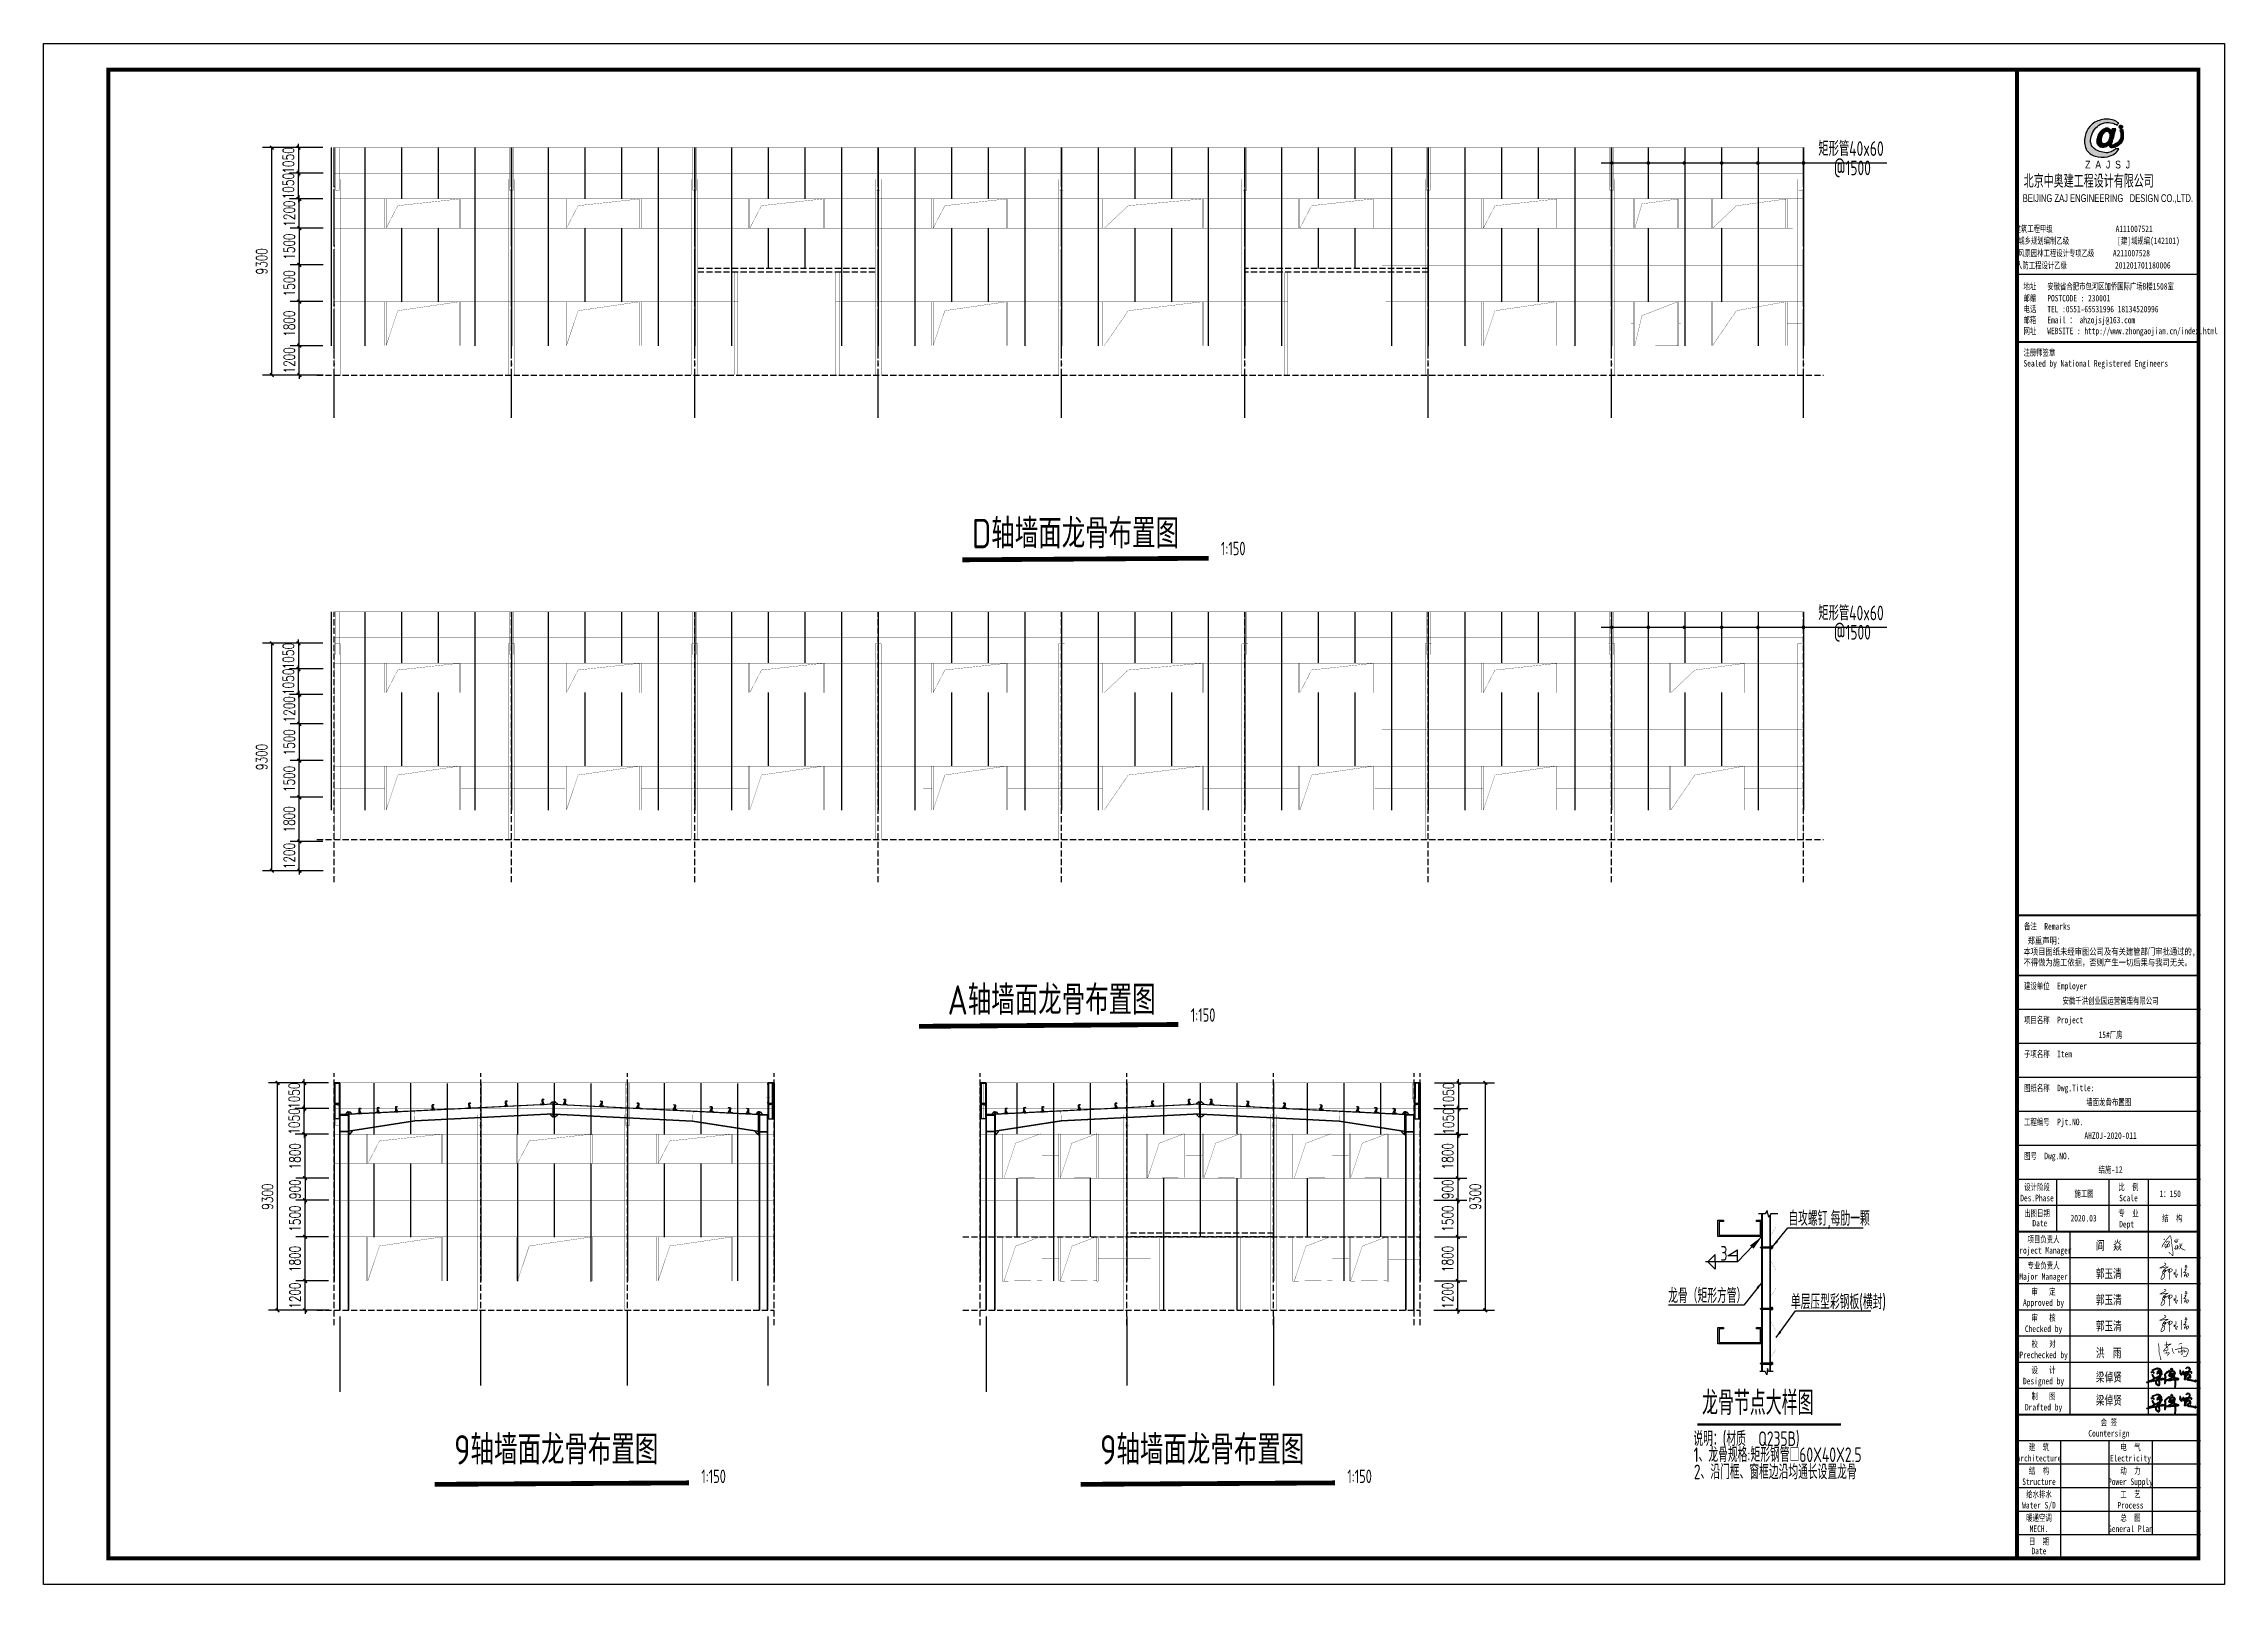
# Model space of a CAD drawing. Extents: x 177291 to 1288761, y 177638 to 322898.
# Drawn here: x 1108698 to 1197895, y 177960 to 240960 of the extents above; entities that cross this region are included whole.
import ezdxf
from ezdxf.enums import TextEntityAlignment as Align

# ---------------------------------------------------------------- set-up
doc = ezdxf.new("R2010")
doc.units = 0
doc.header["$LTSCALE"] = 1000
doc.linetypes.add('DASH', pattern=[0.35, 0.25, -0.1])
doc.linetypes.add('DOTE', pattern=[2.42, 2, -0.2, 0.02, -0.2])
doc.layers.add('_0', color=7, linetype='Continuous', lineweight=25)
for name, color, linetype in [('AXIS', 3, 'Continuous'), ('DIM_SYMB', 3, 'Continuous'), ('DOTE', 1, 'Continuous'), ('GL', 150, 'Continuous'), ('GZ', 50, 'Continuous'), ('LT', 27, 'Continuous'), ('NUM', 7, 'Continuous'), ('PUB_DIM', 3, 'Continuous'), ('PUB_TEXT', 7, 'Continuous'), ('PUB_TITLE', 4, 'Continuous'), ('PZ', 202, 'Continuous'), ('TEXT', 7, 'Continuous'), ('WELD', 7, 'Continuous'), ('图签', 3, 'Continuous'), ('填充', 251, 'Continuous')]:
    doc.layers.add(name, color=color, linetype=linetype)
doc.styles.add('_gyy_title_Arial', font='arial.ttf', dxfattribs={"width": 0.7})
doc.styles.add('_gyy_title_ST', font='', dxfattribs={"width": 0.8})
doc.styles.add('_TCH_DIM_T3', font='SIMPLEX', dxfattribs={"width": 0.705882, "bigfont": 'GBCBIG'})
doc.styles.add('HZ', font='txt.shx', dxfattribs={"width": 0.8, "bigfont": '000hztxt.shx'})
doc.styles.get("Standard").update_dxf_attribs({"font": 'gbenor.shx', "bigfont": 'gbcbig.shx'})
doc.styles.add('TSSD_Label', font='tssdeng.shx', dxfattribs={"width": 0.7, "bigfont": 'hztxt.shx'})
doc.styles.add('TSSD_Norm', font='tssdeng.shx', dxfattribs={"bigfont": 'hztxt.shx'})
doc.styles.add('标准字体', font='tssdeng.shx', dxfattribs={"width": 0.7, "bigfont": 'tssdchn.shx'})
doc.styles.get('_gyy_title_ST').set_extended_font_data('SimSun')
doc.dimstyles.new('_TCH_ARCH&&150', dxfattribs={"dimtxt": 446.25, "dimasz": 150, "dimexe": 375, "dimexo": 450, "dimgap": 189.375, "dimtad": 1, "dimdec": 0, "dimzin": 0, "dimdsep": 46, "dimtxsty": '_TCH_DIM_T3', "dimblk": 'ARCHTICK', "dimcen": 0.09, "dimclrd": 3, "dimclre": 3, "dimclrt": 7, "dimazin": 2, "dimtfac": 1, "dimtdec": 0, "dimtix": 1, "dimtmove": 2, "dimatfit": 3, "dimfxl": 1, "dimtolj": 1, "dimtzin": 0, "dimarcsym": 0})
doc.dimstyles.new('TCH-200-1', dxfattribs={"dimtxt": 595, "dimasz": 200, "dimexe": 500, "dimexo": 600, "dimgap": 252.5, "dimtad": 1, "dimdec": 0, "dimzin": 0, "dimdsep": 46, "dimtxsty": '_TCH_DIM_T3', "dimblk": 'ARCHTICK', "dimcen": 0.09, "dimclrd": 3, "dimclre": 3, "dimclrt": 7, "dimazin": 2, "dimtfac": 1, "dimtdec": 0, "dimtix": 1, "dimtmove": 2, "dimatfit": 3, "dimfxl": 1, "dimtolj": 1, "dimtzin": 0, "dimarcsym": 0})
doc.dimstyles.new('TSSD_LEADER_STYLE_600.0', dxfattribs={"dimtxt": 0.18, "dimasz": 600, "dimexe": 0.18, "dimexo": 0.0625, "dimgap": 0.09, "dimtad": 0, "dimtih": 1, "dimtoh": 1, "dimdec": 4, "dimzin": 0, "dimdsep": 46, "dimtxsty": 'Standard', "dimcen": 0.09, "dimadec": 0, "dimazin": 0, "dimtfac": 1, "dimtdec": 4, "dimtofl": 0, "dimtmove": 0, "dimatfit": 3, "dimfxl": 1, "dimtolj": 1, "dimtzin": 0, "dimarcsym": 0})

msp = doc.modelspace()

# ---------------------------------------------------------------- texts
at = {"color": 1, "insert": (1189686.54, 235606.86), "char_height": 538.6524, "width": 7045.2659, "attachment_point": 1, "style": 'HZ'}
msp.add_mtext('北京中奥建工程设计有限公司', dxfattribs=at)
at = {"layer": 'NUM', "linetype": 'ByBlock', "style": 'TSSD_Norm', "width": 0.8}
for s, p in [('D轴墙面龙骨布置图 ', (1146670.58, 220328.77)), ('A轴墙面龙骨布置图 ', (1145675.69, 201254.33)), ('9轴墙面龙骨布置图 ', (1125485.61, 182862.56)), ('9轴墙面龙骨布置图 ', (1151907.3, 182862.56))]:
    msp.add_text(s, height=1200, dxfattribs=at).set_placement(p)
at = {"layer": 'NUM', "style": 'TSSD_Norm', "width": 0.7}
for p in [(1156850.84, 220040.24), (1155618.53, 200965.8), (1135597.66, 182101.89), (1162019.35, 182101.89)]:
    msp.add_text('1:150', height=550, dxfattribs=at).set_placement(p)
at = {"layer": 'PUB_TEXT', "color": 3, "style": '_gyy_title_ST', "width": 0.7}
for s, p in [('阎  焱', (1192647.22, 191638.61)), ('郭玉清', (1192637.55, 190483.89)), ('郭玉清', (1192637.55, 189414.87)), ('郭玉清', (1192637.55, 188345.85)), ('洪  雨', (1192639.95, 187241.72)), ('梁倬贤', (1192639.95, 186250.44)), ('梁倬贤', (1192639.95, 185304.39))]:
    msp.add_text(s, height=360.946, dxfattribs=at).set_placement(p)
at = {"layer": 'PUB_TEXT', "style": '标准字体', "width": 0.7}
msp.add_text('龙骨节点大样图', height=980, dxfattribs=at).set_placement((1176529.11, 184885.8))
at = {"layer": 'PUB_TITLE', "width": 0.7}
for s, height, style, p in [('BEIJING ZAJ ENGINEERING   DESIGN CO.,LTD.', 318.1829, '_gyy_title_Arial', (1193131.22, 234483.94)), ('城乡规划编制乙级             [建]城规编(142101)', 265.1525, '_gyy_title_ST', (1192766.5, 232768.72)), ('建筑工程甲级                 A111007521             ', 265.1525, '_gyy_title_ST', (1193120.56, 233255.19)), ('人防工程设计乙级             201201701180006', 265.1525, '_gyy_title_ST', (1192536.41, 231763.85)), ('风景园林工程设计专项乙级     A211007528           ', 265.1525, '_gyy_title_ST', (1192988.57, 232260.08)), ('Des.Phase', 267.255, '_gyy_title_ST', (1190231.74, 193623.44)), ('设计阶段', 267.255, '_gyy_title_ST', (1190231.74, 194072.42)), ('比  例', 267.255, '_gyy_title_ST', (1193973.32, 194072.42)), ('Scale', 267.255, '_gyy_title_ST', (1193973.32, 193623.44)), ('出图日期', 267.255, '_gyy_title_ST', (1190231.74, 193003.39)), ('Date', 267.255, '_gyy_title_ST', (1190346.72, 192598.21)), ('专  业', 267.255, '_gyy_title_ST', (1193973.32, 193003.39)), ('Dept ', 267.255, '_gyy_title_ST', (1193973.32, 192554.41)), ('项目负责人', 267.255, '_gyy_title_ST', (1190498.99, 191934.37)), ('Project Manager', 267.2551, '_gyy_title_ST', (1190498.99, 191485.38)), ('专业负责人', 267.255, '_gyy_title_ST', (1190498.99, 190865.35)), ('Major Manager', 267.2551, '_gyy_title_ST', (1190498.99, 190416.36)), ('审   定', 267.255, '_gyy_title_ST', (1190499.01, 189796.33)), ('Approved by', 267.2551, '_gyy_title_ST', (1190498.99, 189347.34)), ('Checked by', 267.255, '_gyy_title_ST', (1190498.99, 188278.32)), ('审   核', 267.255, '_gyy_title_ST', (1190499.01, 188727.31)), ('Prechecked by', 267.2551, '_gyy_title_ST', (1190498.99, 187209.3)), ('校   对', 267.255, '_gyy_title_ST', (1190499.01, 187658.29)), ('Designed by', 267.2551, '_gyy_title_ST', (1190498.99, 186140.28)), ('设   计', 267.255, '_gyy_title_ST', (1190499.01, 186589.26)), ('制   图', 267.255, '_gyy_title_ST', (1190499.01, 185520.24)), ('Drafted by', 267.255, '_gyy_title_ST', (1190498.99, 185071.26)), ('会 签', 267.255, '_gyy_title_ST', (1193171.55, 184451.22)), ('Countersign', 267.2551, '_gyy_title_ST', (1193171.55, 184002.23)), ('Architecture', 267.2551, '_gyy_title_ST', (1190311.92, 182986.66)), ('建  筑', 267.255, '_gyy_title_ST', (1190311.92, 183435.65)), ('Electricity', 267.2551, '_gyy_title_ST', (1194053.49, 182986.66)), ('电  气', 267.255, '_gyy_title_ST', (1194053.49, 183435.65)), ('Structure', 267.255, '_gyy_title_ST', (1190311.92, 182024.55)), ('结  构', 267.255, '_gyy_title_ST', (1190311.92, 182473.53)), ('Power Supply', 267.2551, '_gyy_title_ST', (1194053.49, 182024.55)), ('动  力', 267.255, '_gyy_title_ST', (1194053.49, 182473.53)), ('Water S/D', 267.255, '_gyy_title_ST', (1190311.92, 181062.42)), ('给水排水', 267.255, '_gyy_title_ST', (1190311.92, 181511.41)), ('Process', 267.255, '_gyy_title_ST', (1194053.49, 181062.42)), ('工  艺', 267.255, '_gyy_title_ST', (1194053.49, 181511.41)), ('暖通空调', 267.255, '_gyy_title_ST', (1190311.92, 180549.29)), ('MECH.', 267.255, '_gyy_title_ST', (1190311.92, 180100.31)), ('General Plan', 267.2551, '_gyy_title_ST', (1194053.49, 180100.31)), ('总  图', 267.255, '_gyy_title_ST', (1194053.49, 180549.29)), ('日  期', 267.255, '_gyy_title_ST', (1190311.92, 179587.17)), ('Date', 267.255, '_gyy_title_ST', (1190311.92, 179191.64))]:
    msp.add_text(s, height=height, dxfattribs=dict(at, style=style)).set_placement(p, align=Align.CENTER)
at = {"layer": 'PUB_TITLE', "style": '_gyy_title_ST', "width": 0.7}
for s, height, p in [('地址   安徽省合肥市包河区加侨国际广场B楼1508室', 265.1525, (1189678.76, 230902.42)), ('邮编   POSTCODE : 230001', 265.1525, (1189678.76, 230418.1)), ('电话   TEL :0551-65531996 18134520996', 265.1525, (1189678.76, 229972.64)), ('邮箱   Email ： ahzojsj@163.com', 265.1525, (1189678.76, 229527.18)), ('网址   WEBSITE : http://www.zhongaojian.cn/index.html', 265.1525, (1189678.76, 229079.11)), ('注册师签章', 265.152, (1189678.76, 228198.8)), ('Sealed by National Registered Engineers', 265.1525, (1189680.2, 227753.34)), ('备注  Remarks', 267.2551, (1189700.48, 204732.42)), ('建设单位  Employer', 267.2551, (1189700.48, 202293.19)), ('项目名称  Project', 267.2551, (1189700.48, 200903.46)), ('子项名称  Item', 267.255, (1189700.48, 199513.74)), ('图纸名称  Dwg.Title:', 267.2551, (1189700.48, 198124.01)), ('工程编号  Pjt.NO.', 267.2551, (1189700.48, 196734.28)), ('图号  Dwg.NO.', 267.2551, (1189700.48, 195344.55))]:
    msp.add_text(s, height=height, dxfattribs=at).set_placement(p)
at = {"layer": 'PUB_TITLE', "color": 2, "style": '_gyy_title_ST', "width": 0.7}
for s, height, p in [('安徽千洪创业园运营管理有限公司', 267.2551, (1193238.85, 201689.78)), ('15#厂房', 267.255, (1193238.85, 200300.05))]:
    msp.add_text(s, height=height, dxfattribs=at).set_placement(p, align=Align.CENTER)
at = {"layer": 'PUB_TITLE', "color": 6, "style": '_gyy_title_ST', "width": 0.7}
for s, height, p in [('墙面龙骨布置图 ', 267.255, (1193238.85, 197545.27)), ('AHZOJ-2020-011', 267.2551, (1193238.85, 196177.52))]:
    msp.add_text(s, height=height, dxfattribs=at).set_placement(p, align=Align.CENTER)
at = {"layer": 'PUB_TITLE', "color": 7, "style": '_gyy_title_ST', "width": 0.7}
for s, p in [('结施-12', (1193238.85, 194787.79)), ('施工图', (1192156.35, 193804.67)), ('1：150', (1195678.82, 193796.21)), ('2020.03', (1192136.57, 192798.52)), ('结  构', (1195766.23, 192798.52))]:
    msp.add_text(s, height=267.255, dxfattribs=at).set_placement(p, align=Align.CENTER)
at = {"layer": 'PUB_TITLE', "insert": (1189678.14, 204414.76), "char_height": 267.2551, "width": 8552.1722, "attachment_point": 1, "style": '_gyy_title_ST'}
msp.add_mtext(' 郑重声明：\\P本项目图纸未经审图公司及有关建管部门审批通过的,\\P不得做为施工依据，否则产生一切后果与我司无关。', dxfattribs=at)
at = {"layer": 'TEXT', "style": 'TSSD_Label', "width": 0.7}
for s, p in [('矩形管40x60', (1183960.87, 236187.54)), ('@1500', (1183436.45, 235398.17)), ('矩形管40x60', (1183960.87, 217200.66)), ('@1500', (1183436.45, 216411.29))]:
    msp.add_text(s, height=600, dxfattribs=at).set_placement(p, align=Align.BOTTOM_RIGHT)
at = {"layer": 'TEXT', "style": '标准字体', "width": 0.7}
for s, p in [('自攻螺钉,每肋一颗', (1180060.09, 192623.32)), ('3', (1177287.51, 191192.29)), ('龙骨（矩形方管）', (1175148.59, 189462.04, -43.03)), ('单层压型彩钢板(横封)', (1180166.66, 189212.31)), ('说明：(材质  Q235B)', (1176177.07, 183614.87)), ('1、龙骨规格:矩形钢管□60X40X2.5', (1176188.25, 182960.78)), ('2、沿门框、窗框边沿均通长设置龙骨', (1176196.06, 182260.43))]:
    msp.add_text(s, height=600, dxfattribs=at).set_placement(p)

# ---------------------------------------------------------------- blocks, each defined once
blk = doc.blocks.new('_WELD001')
at = {"linetype": 'ByBlock'}
h = blk.add_hatch(color=0, dxfattribs=at)
h.paths.add_polyline_path([(0.8, 0.5), (0, 1), (0, 0.5)], flags=16)
edge = h.paths.add_edge_path()
edge.add_line((0.8, 0.5), (0, 1))
edge.add_line((0, 0.5), (0.8, 0.5))
edge.add_line((0, 0), (0, 1))
at = {"color": 0, "linetype": 'ByBlock'}
for p, q in [((0, 0), (0, 1)), ((0.8, 0.5), (0, 1)), ((0, 0.5), (0.8, 0.5))]:
    blk.add_line(p, q, dxfattribs=at)
blk = doc.blocks.new('_WELD004')
at = {"color": 0, "linetype": 'ByBlock'}
for p, q in [((0, 1), (1, 0)), ((0, 0), (0, 1))]:
    blk.add_line(p, q, dxfattribs=at)
blk = doc.blocks.new('_ArchTick')
at = {"color": 0, "linetype": 'ByBlock', "const_width": 0.4}
blk.add_lwpolyline([(-0.5, -0.5), (0.5, 0.5)], dxfattribs=at)
blk = doc.blocks.new('*X333')
at = {"color": 0}
for p, q in [((903710.7, -307545.5), (903713.7, -307542.6)), ((903710.7, -307554.3), (903716.7, -307548.3)), ((903710.7, -307563.2), (903716.7, -307557.2)), ((903710.7, -307572), (903716.7, -307566)), ((903710.7, -307580.9), (903716.7, -307574.9)), ((903710.7, -307589.7), (903716.7, -307583.7)), ((903710.7, -307598.5), (903716.7, -307592.5)), ((903712.2, -307606), (903716.1, -307602))]:
    blk.add_line(p, q, dxfattribs=at)
blk = doc.blocks.new('AUDIT_I_040821143925-1')
at = {"linetype": 'Continuous', "ltscale": 20, "xscale": -0.899999999919668, "yscale": 0.8999999999068677, "zscale": 0.9, "rotation": 269.9996944201824}
blk.add_blockref('*X333', (276843.2, -813343.8), dxfattribs=at)
blk = doc.blocks.new('GD')
at = {"linetype": 'Continuous', "ltscale": 20}
for p, q in [((0, 1), (15, 4)), ((0, -1), (0, 1)), ((15, 4), (138, 4)), ((108, -4), (108, 4)), ((138, -10), (138, 10)), ((138, 10), (141, 10)), ((141, -10), (141, 10)), ((149, 8), (141, 8)), ((149, 3), (141, 3)), ((150, -5), (150, 5)), ((0, -1), (15, -4)), ((15, -4), (138, -4)), ((138, -10), (141, -10)), ((149, -3), (141, -3)), ((149, -8), (141, -8))]:
    blk.add_line(p, q, dxfattribs=at)
blk.add_ellipse((149, 5), major_axis=(0, 2.08), ratio=0.698493, start_param=3.141597, end_param=6.28319, dxfattribs=at)
at = {"linetype": 'Continuous', "ltscale": 20, "extrusion": (0, 0, -1)}
for centre, major_axis, ratio, start_param, end_param in [((149, 0), (0, 3.37), 0.429967, -0.000017, 3.141602), ((149, -5), (0, 2.08), 0.698493, -0.000005, 3.141588)]:
    blk.add_ellipse(centre, major_axis=major_axis, ratio=ratio, start_param=start_param, end_param=end_param, dxfattribs=at)
at = {"layer": 'PUB_TEXT', "xscale": 1.825602383585646, "yscale": 1.341960000107064, "zscale": 1.34196}
blk.add_blockref('AUDIT_I_040821143925-1', (0, 0), dxfattribs=at)
blk = doc.blocks.new('*D1229')
at = {"layer": 'Defpoints', "color": 0, "transparency": 16777216}
for p in [(1119157, 228610), (1120566, 228610), (1120560, 227410)]:
    blk.add_point(p, dxfattribs=at)
at = {"layer": 'PUB_DIM', "color": 3, "lineweight": -2, "transparency": 16777216}
for p, q in [((1120116, 228610), (1118782, 228610)), ((1119157, 228610), (1119157, 228760)), ((1119157, 227410), (1119157, 228610)), ((1120110, 227410), (1118782, 227410)), ((1119157, 227410), (1119157, 227260))]:
    blk.add_line(p, q, dxfattribs=at)
at = {"layer": 'PUB_DIM', "color": 3, "lineweight": -2, "transparency": 16777216, "xscale": 150, "yscale": 150, "zscale": 150}
for p, rotation in [((1119157, 228610), 270), ((1119157, 227410), 90)]:
    blk.add_blockref('_ArchTick', p, dxfattribs=dict(at, rotation=rotation))
at = {"layer": 'PUB_DIM', "color": 7, "transparency": 16777216, "insert": (1118745, 228010), "char_height": 446.2, "attachment_point": 5, "rotation": 90, "style": '_TCH_DIM_T3'}
blk.add_mtext('\\A1;1200', dxfattribs=at)
blk = doc.blocks.new('*D1230')
at = {"layer": 'Defpoints', "color": 0, "transparency": 16777216}
for p in [(1119157, 230410), (1120566, 230410), (1120566, 228610)]:
    blk.add_point(p, dxfattribs=at)
at = {"layer": 'PUB_DIM', "color": 3, "lineweight": -2, "transparency": 16777216}
for p, q in [((1120116, 230410), (1118782, 230410)), ((1119157, 228610), (1119157, 230410)), ((1120116, 228610), (1118782, 228610))]:
    blk.add_line(p, q, dxfattribs=at)
at = {"layer": 'PUB_DIM', "color": 3, "lineweight": -2, "transparency": 16777216, "xscale": 150, "yscale": 150, "zscale": 150}
for p, rotation in [((1119157, 230410), 90), ((1119157, 228610), 270)]:
    blk.add_blockref('_ArchTick', p, dxfattribs=dict(at, rotation=rotation))
at = {"layer": 'PUB_DIM', "color": 7, "transparency": 16777216, "insert": (1118745, 229510), "char_height": 446.2, "attachment_point": 5, "rotation": 90, "style": '_TCH_DIM_T3'}
blk.add_mtext('\\A1;1800', dxfattribs=at)
blk = doc.blocks.new('*D1231')
at = {"layer": 'Defpoints', "color": 0, "transparency": 16777216}
for p in [(1119157, 231910), (1120582, 231910), (1120566, 230410)]:
    blk.add_point(p, dxfattribs=at)
at = {"layer": 'PUB_DIM', "color": 3, "lineweight": -2, "transparency": 16777216}
for p, q in [((1120132, 231910), (1118782, 231910)), ((1119157, 230410), (1119157, 231910)), ((1120116, 230410), (1118782, 230410))]:
    blk.add_line(p, q, dxfattribs=at)
at = {"layer": 'PUB_DIM', "color": 3, "lineweight": -2, "transparency": 16777216, "xscale": 150, "yscale": 150, "zscale": 150}
for p, rotation in [((1119157, 231910), 90), ((1119157, 230410), 270)]:
    blk.add_blockref('_ArchTick', p, dxfattribs=dict(at, rotation=rotation))
at = {"layer": 'PUB_DIM', "color": 7, "transparency": 16777216, "insert": (1118745, 231160), "char_height": 446.2, "attachment_point": 5, "rotation": 90, "style": '_TCH_DIM_T3'}
blk.add_mtext('\\A1;1500', dxfattribs=at)
blk = doc.blocks.new('*D1232')
at = {"layer": 'Defpoints', "color": 0, "transparency": 16777216}
for p in [(1119157, 234610), (1120566, 234610), (1120582, 233410)]:
    blk.add_point(p, dxfattribs=at)
at = {"layer": 'PUB_DIM', "color": 3, "lineweight": -2, "transparency": 16777216}
for p, q in [((1120116, 234610), (1118782, 234610)), ((1119157, 234610), (1119157, 234760)), ((1119157, 233410), (1119157, 234610)), ((1120132, 233410), (1118782, 233410)), ((1119157, 233410), (1119157, 233260))]:
    blk.add_line(p, q, dxfattribs=at)
at = {"layer": 'PUB_DIM', "color": 3, "lineweight": -2, "transparency": 16777216, "xscale": 150, "yscale": 150, "zscale": 150}
for p, rotation in [((1119157, 234610), 270), ((1119157, 233410), 90)]:
    blk.add_blockref('_ArchTick', p, dxfattribs=dict(at, rotation=rotation))
at = {"layer": 'PUB_DIM', "color": 7, "transparency": 16777216, "insert": (1118745, 234010), "char_height": 446.2, "attachment_point": 5, "rotation": 90, "style": '_TCH_DIM_T3'}
blk.add_mtext('\\A1;1200', dxfattribs=at)
blk = doc.blocks.new('*D1233')
at = {"layer": 'Defpoints', "color": 0, "transparency": 16777216}
for p in [(1119124, 235660), (1120582, 235660), (1120566, 234610)]:
    blk.add_point(p, dxfattribs=at)
at = {"layer": 'PUB_DIM', "color": 3, "lineweight": -2, "transparency": 16777216}
for p, q in [((1120132, 235660), (1118749, 235660)), ((1119124, 235660), (1119124, 235810)), ((1119124, 234610), (1119124, 235660)), ((1120116, 234610), (1118749, 234610)), ((1119124, 234610), (1119124, 234460))]:
    blk.add_line(p, q, dxfattribs=at)
at = {"layer": 'PUB_DIM', "color": 3, "lineweight": -2, "transparency": 16777216, "xscale": 150, "yscale": 150, "zscale": 150}
for p, rotation in [((1119124, 235660), 270), ((1119124, 234610), 90)]:
    blk.add_blockref('_ArchTick', p, dxfattribs=dict(at, rotation=rotation))
at = {"layer": 'PUB_DIM', "color": 7, "transparency": 16777216, "insert": (1118712, 235135), "char_height": 446.2, "attachment_point": 5, "rotation": 90, "style": '_TCH_DIM_T3'}
blk.add_mtext('\\A1;1050', dxfattribs=at)
blk = doc.blocks.new('*D1234')
at = {"color": 3, "lineweight": -2, "transparency": 16777216}
for p, q in [((1120096, 236710), (1117657, 236710)), ((1118032, 227410), (1118032, 236710)), ((1120132, 227410), (1117657, 227410))]:
    blk.add_line(p, q, dxfattribs=at)
at = {"layer": 'Defpoints', "color": 0, "transparency": 16777216}
for p in [(1118032, 236710), (1120546, 236710), (1120582, 227410)]:
    blk.add_point(p, dxfattribs=at)
at = {"color": 3, "lineweight": -2, "transparency": 16777216, "xscale": 150, "yscale": 150, "zscale": 150}
for p, rotation in [((1118032, 236710), 90), ((1118032, 227410), 270)]:
    blk.add_blockref('_ArchTick', p, dxfattribs=dict(at, rotation=rotation))
at = {"color": 7, "transparency": 16777216, "insert": (1117620, 232060), "char_height": 446.2, "attachment_point": 5, "rotation": 90, "style": '_TCH_DIM_T3'}
blk.add_mtext('\\A1;9300', dxfattribs=at)
blk = doc.blocks.new('*D1228')
at = {"layer": 'Defpoints', "color": 0, "transparency": 16777216}
for p in [(1120566, 233410), (1119157, 231910), (1120582, 231910)]:
    blk.add_point(p, dxfattribs=at)
at = {"layer": 'PUB_DIM', "color": 3, "lineweight": -2, "transparency": 16777216}
for p, q in [((1120116, 233410), (1118782, 233410)), ((1119157, 233410), (1119157, 231910)), ((1120132, 231910), (1118782, 231910))]:
    blk.add_line(p, q, dxfattribs=at)
at = {"layer": 'PUB_DIM', "color": 3, "lineweight": -2, "transparency": 16777216, "xscale": 150, "yscale": 150, "zscale": 150}
for p, rotation in [((1119157, 233410), 90), ((1119157, 231910), 270)]:
    blk.add_blockref('_ArchTick', p, dxfattribs=dict(at, rotation=rotation))
at = {"layer": 'PUB_DIM', "color": 7, "transparency": 16777216, "insert": (1118745, 232660), "char_height": 446.2, "attachment_point": 5, "rotation": 90, "style": '_TCH_DIM_T3'}
blk.add_mtext('\\A1;1500', dxfattribs=at)
blk = doc.blocks.new('*D1235')
at = {"layer": 'Defpoints', "color": 0, "transparency": 16777216}
for p in [(1119157, 208342), (1120566, 208342), (1120560, 207142)]:
    blk.add_point(p, dxfattribs=at)
at = {"layer": 'PUB_DIM', "color": 3, "lineweight": -2, "transparency": 16777216}
for p, q in [((1120116, 208342), (1118782, 208342)), ((1119157, 208342), (1119157, 208492)), ((1119157, 207142), (1119157, 208342)), ((1120110, 207142), (1118782, 207142)), ((1119157, 207142), (1119157, 206992))]:
    blk.add_line(p, q, dxfattribs=at)
at = {"layer": 'PUB_DIM', "color": 3, "lineweight": -2, "transparency": 16777216, "xscale": 150, "yscale": 150, "zscale": 150}
for p, rotation in [((1119157, 208342), 270), ((1119157, 207142), 90)]:
    blk.add_blockref('_ArchTick', p, dxfattribs=dict(at, rotation=rotation))
at = {"layer": 'PUB_DIM', "color": 7, "transparency": 16777216, "insert": (1118745, 207742), "char_height": 446.2, "attachment_point": 5, "rotation": 90, "style": '_TCH_DIM_T3'}
blk.add_mtext('\\A1;1200', dxfattribs=at)
blk = doc.blocks.new('*D1236')
at = {"layer": 'Defpoints', "color": 0, "transparency": 16777216}
for p in [(1119157, 210142), (1120566, 210142), (1120566, 208342)]:
    blk.add_point(p, dxfattribs=at)
at = {"layer": 'PUB_DIM', "color": 3, "lineweight": -2, "transparency": 16777216}
for p, q in [((1120116, 210142), (1118782, 210142)), ((1119157, 208342), (1119157, 210142)), ((1120116, 208342), (1118782, 208342))]:
    blk.add_line(p, q, dxfattribs=at)
at = {"layer": 'PUB_DIM', "color": 3, "lineweight": -2, "transparency": 16777216, "xscale": 150, "yscale": 150, "zscale": 150}
for p, rotation in [((1119157, 210142), 90), ((1119157, 208342), 270)]:
    blk.add_blockref('_ArchTick', p, dxfattribs=dict(at, rotation=rotation))
at = {"layer": 'PUB_DIM', "color": 7, "transparency": 16777216, "insert": (1118745, 209242), "char_height": 446.2, "attachment_point": 5, "rotation": 90, "style": '_TCH_DIM_T3'}
blk.add_mtext('\\A1;1800', dxfattribs=at)
blk = doc.blocks.new('*D1237')
at = {"layer": 'Defpoints', "color": 0, "transparency": 16777216}
for p in [(1119157, 211642), (1120582, 211642), (1120566, 210142)]:
    blk.add_point(p, dxfattribs=at)
at = {"layer": 'PUB_DIM', "color": 3, "lineweight": -2, "transparency": 16777216}
for p, q in [((1120132, 211642), (1118782, 211642)), ((1119157, 210142), (1119157, 211642)), ((1120116, 210142), (1118782, 210142))]:
    blk.add_line(p, q, dxfattribs=at)
at = {"layer": 'PUB_DIM', "color": 3, "lineweight": -2, "transparency": 16777216, "xscale": 150, "yscale": 150, "zscale": 150}
for p, rotation in [((1119157, 211642), 90), ((1119157, 210142), 270)]:
    blk.add_blockref('_ArchTick', p, dxfattribs=dict(at, rotation=rotation))
at = {"layer": 'PUB_DIM', "color": 7, "transparency": 16777216, "insert": (1118745, 210892), "char_height": 446.2, "attachment_point": 5, "rotation": 90, "style": '_TCH_DIM_T3'}
blk.add_mtext('\\A1;1500', dxfattribs=at)
blk = doc.blocks.new('*D1238')
at = {"layer": 'Defpoints', "color": 0, "transparency": 16777216}
for p in [(1119157, 214342), (1120566, 214342), (1120582, 213142)]:
    blk.add_point(p, dxfattribs=at)
at = {"layer": 'PUB_DIM', "color": 3, "lineweight": -2, "transparency": 16777216}
for p, q in [((1120116, 214342), (1118782, 214342)), ((1119157, 214342), (1119157, 214492)), ((1119157, 213142), (1119157, 214342)), ((1120132, 213142), (1118782, 213142)), ((1119157, 213142), (1119157, 212992))]:
    blk.add_line(p, q, dxfattribs=at)
at = {"layer": 'PUB_DIM', "color": 3, "lineweight": -2, "transparency": 16777216, "xscale": 150, "yscale": 150, "zscale": 150}
for p, rotation in [((1119157, 214342), 270), ((1119157, 213142), 90)]:
    blk.add_blockref('_ArchTick', p, dxfattribs=dict(at, rotation=rotation))
at = {"layer": 'PUB_DIM', "color": 7, "transparency": 16777216, "insert": (1118745, 213742), "char_height": 446.2, "attachment_point": 5, "rotation": 90, "style": '_TCH_DIM_T3'}
blk.add_mtext('\\A1;1200', dxfattribs=at)
blk = doc.blocks.new('*D1239')
at = {"layer": 'Defpoints', "color": 0, "transparency": 16777216}
for p in [(1119124, 215392), (1120582, 215392), (1120566, 214342)]:
    blk.add_point(p, dxfattribs=at)
at = {"layer": 'PUB_DIM', "color": 3, "lineweight": -2, "transparency": 16777216}
for p, q in [((1120132, 215392), (1118749, 215392)), ((1119124, 215392), (1119124, 215542)), ((1119124, 214342), (1119124, 215392)), ((1120116, 214342), (1118749, 214342)), ((1119124, 214342), (1119124, 214192))]:
    blk.add_line(p, q, dxfattribs=at)
at = {"layer": 'PUB_DIM', "color": 3, "lineweight": -2, "transparency": 16777216, "xscale": 150, "yscale": 150, "zscale": 150}
for p, rotation in [((1119124, 215392), 270), ((1119124, 214342), 90)]:
    blk.add_blockref('_ArchTick', p, dxfattribs=dict(at, rotation=rotation))
at = {"layer": 'PUB_DIM', "color": 7, "transparency": 16777216, "insert": (1118712, 214867), "char_height": 446.2, "attachment_point": 5, "rotation": 90, "style": '_TCH_DIM_T3'}
blk.add_mtext('\\A1;1050', dxfattribs=at)
blk = doc.blocks.new('*D1240')
at = {"color": 3, "lineweight": -2, "transparency": 16777216}
for p, q in [((1120096, 216442), (1117657, 216442)), ((1118032, 207142), (1118032, 216442)), ((1120132, 207142), (1117657, 207142))]:
    blk.add_line(p, q, dxfattribs=at)
at = {"layer": 'Defpoints', "color": 0, "transparency": 16777216}
for p in [(1118032, 216442), (1120546, 216442), (1120582, 207142)]:
    blk.add_point(p, dxfattribs=at)
at = {"color": 3, "lineweight": -2, "transparency": 16777216, "xscale": 150, "yscale": 150, "zscale": 150}
for p, rotation in [((1118032, 216442), 90), ((1118032, 207142), 270)]:
    blk.add_blockref('_ArchTick', p, dxfattribs=dict(at, rotation=rotation))
at = {"color": 7, "transparency": 16777216, "insert": (1117620, 211792), "char_height": 446.2, "attachment_point": 5, "rotation": 90, "style": '_TCH_DIM_T3'}
blk.add_mtext('\\A1;9300', dxfattribs=at)
blk = doc.blocks.new('*D1241')
at = {"layer": 'Defpoints', "color": 0, "transparency": 16777216}
for p in [(1120566, 213141), (1119157, 211642), (1120582, 211642)]:
    blk.add_point(p, dxfattribs=at)
at = {"layer": 'PUB_DIM', "color": 3, "lineweight": -2, "transparency": 16777216}
for p, q in [((1120116, 213141), (1118782, 213141)), ((1119157, 213141), (1119157, 211642)), ((1120132, 211642), (1118782, 211642))]:
    blk.add_line(p, q, dxfattribs=at)
at = {"layer": 'PUB_DIM', "color": 3, "lineweight": -2, "transparency": 16777216, "xscale": 150, "yscale": 150, "zscale": 150}
for p, rotation in [((1119157, 213141), 90), ((1119157, 211642), 270)]:
    blk.add_blockref('_ArchTick', p, dxfattribs=dict(at, rotation=rotation))
at = {"layer": 'PUB_DIM', "color": 7, "transparency": 16777216, "insert": (1118745, 212392), "char_height": 446.2, "attachment_point": 5, "rotation": 90, "style": '_TCH_DIM_T3'}
blk.add_mtext('\\A1;1500', dxfattribs=at)
blk = doc.blocks.new('*D1242')
at = {"layer": 'Defpoints', "color": 0, "transparency": 16777216}
for p in [(1120566, 216442), (1119124, 215392), (1120582, 215392)]:
    blk.add_point(p, dxfattribs=at)
at = {"layer": 'PUB_DIM', "color": 3, "lineweight": -2, "transparency": 16777216}
for p, q in [((1120116, 216442), (1118749, 216442)), ((1119124, 216442), (1119124, 216592)), ((1119124, 216442), (1119124, 215392)), ((1120132, 215392), (1118749, 215392)), ((1119124, 215392), (1119124, 215242))]:
    blk.add_line(p, q, dxfattribs=at)
at = {"layer": 'PUB_DIM', "color": 3, "lineweight": -2, "transparency": 16777216, "xscale": 150, "yscale": 150, "zscale": 150}
for p, rotation in [((1119124, 216442), 270), ((1119124, 215392), 90)]:
    blk.add_blockref('_ArchTick', p, dxfattribs=dict(at, rotation=rotation))
at = {"layer": 'PUB_DIM', "color": 7, "transparency": 16777216, "insert": (1118712, 215917), "char_height": 446.2, "attachment_point": 5, "rotation": 90, "style": '_TCH_DIM_T3'}
blk.add_mtext('\\A1;1050', dxfattribs=at)
blk = doc.blocks.new('*D1243')
at = {"layer": 'Defpoints', "color": 0, "transparency": 16777216}
for p in [(1120566, 236710), (1119124, 235660), (1120582, 235660)]:
    blk.add_point(p, dxfattribs=at)
at = {"layer": 'PUB_DIM', "color": 3, "lineweight": -2, "transparency": 16777216}
for p, q in [((1120116, 236710), (1118749, 236710)), ((1119124, 236710), (1119124, 236860)), ((1119124, 236710), (1119124, 235660)), ((1120132, 235660), (1118749, 235660)), ((1119124, 235660), (1119124, 235510))]:
    blk.add_line(p, q, dxfattribs=at)
at = {"layer": 'PUB_DIM', "color": 3, "lineweight": -2, "transparency": 16777216, "xscale": 150, "yscale": 150, "zscale": 150}
for p, rotation in [((1119124, 236710), 270), ((1119124, 235660), 90)]:
    blk.add_blockref('_ArchTick', p, dxfattribs=dict(at, rotation=rotation))
at = {"layer": 'PUB_DIM', "color": 7, "transparency": 16777216, "insert": (1118712, 236185), "char_height": 446.2, "attachment_point": 5, "rotation": 90, "style": '_TCH_DIM_T3'}
blk.add_mtext('\\A1;1050', dxfattribs=at)
blk = doc.blocks.new('*D1244')
at = {"layer": 'Defpoints', "color": 0, "transparency": 16777216}
for p in [(1119391, 190366), (1120800, 190366), (1120794, 189166)]:
    blk.add_point(p, dxfattribs=at)
at = {"layer": 'PUB_DIM', "color": 3, "lineweight": -2, "transparency": 16777216}
for p, q in [((1120350, 190366), (1119016, 190366)), ((1119391, 190366), (1119391, 190516)), ((1119391, 189166), (1119391, 190366)), ((1120344, 189166), (1119016, 189166)), ((1119391, 189166), (1119391, 189016))]:
    blk.add_line(p, q, dxfattribs=at)
at = {"layer": 'PUB_DIM', "color": 3, "lineweight": -2, "transparency": 16777216, "xscale": 150, "yscale": 150, "zscale": 150}
for p, rotation in [((1119391, 190366), 270), ((1119391, 189166), 90)]:
    blk.add_blockref('_ArchTick', p, dxfattribs=dict(at, rotation=rotation))
at = {"layer": 'PUB_DIM', "color": 7, "transparency": 16777216, "insert": (1118979, 189766), "char_height": 446.2, "attachment_point": 5, "rotation": 90, "style": '_TCH_DIM_T3'}
blk.add_mtext('\\A1;1200', dxfattribs=at)
blk = doc.blocks.new('*D1245')
at = {"layer": 'Defpoints', "color": 0, "transparency": 16777216}
for p in [(1119391, 192166), (1120800, 192166), (1120800, 190366)]:
    blk.add_point(p, dxfattribs=at)
at = {"layer": 'PUB_DIM', "color": 3, "lineweight": -2, "transparency": 16777216}
for p, q in [((1120350, 192166), (1119016, 192166)), ((1119391, 190366), (1119391, 192166)), ((1120350, 190366), (1119016, 190366))]:
    blk.add_line(p, q, dxfattribs=at)
at = {"layer": 'PUB_DIM', "color": 3, "lineweight": -2, "transparency": 16777216, "xscale": 150, "yscale": 150, "zscale": 150}
for p, rotation in [((1119391, 192166), 90), ((1119391, 190366), 270)]:
    blk.add_blockref('_ArchTick', p, dxfattribs=dict(at, rotation=rotation))
at = {"layer": 'PUB_DIM', "color": 7, "transparency": 16777216, "insert": (1118979, 191266), "char_height": 446.2, "attachment_point": 5, "rotation": 90, "style": '_TCH_DIM_T3'}
blk.add_mtext('\\A1;1800', dxfattribs=at)
blk = doc.blocks.new('*D1246')
at = {"layer": 'Defpoints', "color": 0, "transparency": 16777216}
for p in [(1119391, 193666), (1120816, 193666), (1120800, 192166)]:
    blk.add_point(p, dxfattribs=at)
at = {"layer": 'PUB_DIM', "color": 3, "lineweight": -2, "transparency": 16777216}
for p, q in [((1120366, 193666), (1119016, 193666)), ((1119391, 192166), (1119391, 193666)), ((1120350, 192166), (1119016, 192166))]:
    blk.add_line(p, q, dxfattribs=at)
at = {"layer": 'PUB_DIM', "color": 3, "lineweight": -2, "transparency": 16777216, "xscale": 150, "yscale": 150, "zscale": 150}
for p, rotation in [((1119391, 193666), 90), ((1119391, 192166), 270)]:
    blk.add_blockref('_ArchTick', p, dxfattribs=dict(at, rotation=rotation))
at = {"layer": 'PUB_DIM', "color": 7, "transparency": 16777216, "insert": (1118979, 192916), "char_height": 446.2, "attachment_point": 5, "rotation": 90, "style": '_TCH_DIM_T3'}
blk.add_mtext('\\A1;1500', dxfattribs=at)
blk = doc.blocks.new('*D1247')
at = {"layer": 'Defpoints', "color": 0, "transparency": 16777216}
for p in [(1119391, 196366), (1120800, 196366), (1120816, 194566)]:
    blk.add_point(p, dxfattribs=at)
at = {"layer": 'PUB_DIM', "color": 3, "lineweight": -2, "transparency": 16777216}
for p, q in [((1120350, 196366), (1119016, 196366)), ((1119391, 194566), (1119391, 196366)), ((1120366, 194566), (1119016, 194566))]:
    blk.add_line(p, q, dxfattribs=at)
at = {"layer": 'PUB_DIM', "color": 3, "lineweight": -2, "transparency": 16777216, "xscale": 150, "yscale": 150, "zscale": 150}
for p, rotation in [((1119391, 196366), 90), ((1119391, 194566), 270)]:
    blk.add_blockref('_ArchTick', p, dxfattribs=dict(at, rotation=rotation))
at = {"layer": 'PUB_DIM', "color": 7, "transparency": 16777216, "insert": (1118979, 195466), "char_height": 446.2, "attachment_point": 5, "rotation": 90, "style": '_TCH_DIM_T3'}
blk.add_mtext('\\A1;1800', dxfattribs=at)
blk = doc.blocks.new('*D1248')
at = {"layer": 'Defpoints', "color": 0, "transparency": 16777216}
for p in [(1119358, 197416), (1120816, 197416), (1120800, 196366)]:
    blk.add_point(p, dxfattribs=at)
at = {"layer": 'PUB_DIM', "color": 3, "lineweight": -2, "transparency": 16777216}
for p, q in [((1120366, 197416), (1118983, 197416)), ((1119358, 197416), (1119358, 197566)), ((1119358, 196366), (1119358, 197416)), ((1120350, 196366), (1118983, 196366)), ((1119358, 196366), (1119358, 196216))]:
    blk.add_line(p, q, dxfattribs=at)
at = {"layer": 'PUB_DIM', "color": 3, "lineweight": -2, "transparency": 16777216, "xscale": 150, "yscale": 150, "zscale": 150}
for p, rotation in [((1119358, 197416), 270), ((1119358, 196366), 90)]:
    blk.add_blockref('_ArchTick', p, dxfattribs=dict(at, rotation=rotation))
at = {"layer": 'PUB_DIM', "color": 7, "transparency": 16777216, "insert": (1118946, 196891), "char_height": 446.2, "attachment_point": 5, "rotation": 90, "style": '_TCH_DIM_T3'}
blk.add_mtext('\\A1;1050', dxfattribs=at)
blk = doc.blocks.new('*D1249')
at = {"color": 3, "lineweight": -2, "transparency": 16777216}
for p, q in [((1120330, 198466), (1117891, 198466)), ((1118266, 189166), (1118266, 198466)), ((1120366, 189166), (1117891, 189166))]:
    blk.add_line(p, q, dxfattribs=at)
at = {"layer": 'Defpoints', "color": 0, "transparency": 16777216}
for p in [(1118266, 198466), (1120780, 198466), (1120816, 189166)]:
    blk.add_point(p, dxfattribs=at)
at = {"color": 3, "lineweight": -2, "transparency": 16777216, "xscale": 150, "yscale": 150, "zscale": 150}
for p, rotation in [((1118266, 198466), 90), ((1118266, 189166), 270)]:
    blk.add_blockref('_ArchTick', p, dxfattribs=dict(at, rotation=rotation))
at = {"color": 7, "transparency": 16777216, "insert": (1117854, 193816), "char_height": 446.2, "attachment_point": 5, "rotation": 90, "style": '_TCH_DIM_T3'}
blk.add_mtext('\\A1;9300', dxfattribs=at)
blk = doc.blocks.new('*D1250')
at = {"layer": 'Defpoints', "color": 0, "transparency": 16777216}
for p in [(1120816, 194566), (1119391, 193666), (1120816, 193666)]:
    blk.add_point(p, dxfattribs=at)
at = {"layer": 'PUB_DIM', "color": 3, "lineweight": -2, "transparency": 16777216}
for p, q in [((1120366, 194566), (1119016, 194566)), ((1119391, 194566), (1119391, 194716)), ((1119391, 194566), (1119391, 193666)), ((1120366, 193666), (1119016, 193666)), ((1119391, 193666), (1119391, 193516))]:
    blk.add_line(p, q, dxfattribs=at)
at = {"layer": 'PUB_DIM', "color": 3, "lineweight": -2, "transparency": 16777216, "xscale": 150, "yscale": 150, "zscale": 150}
for p, rotation in [((1119391, 194566), 270), ((1119391, 193666), 90)]:
    blk.add_blockref('_ArchTick', p, dxfattribs=dict(at, rotation=rotation))
at = {"layer": 'PUB_DIM', "color": 7, "transparency": 16777216, "insert": (1118979, 194116), "char_height": 446.2, "attachment_point": 5, "rotation": 90, "style": '_TCH_DIM_T3'}
blk.add_mtext('\\A1;900', dxfattribs=at)
blk = doc.blocks.new('*D1251')
at = {"layer": 'Defpoints', "color": 0, "transparency": 16777216}
for p in [(1120800, 198466), (1119358, 197416), (1120816, 197416)]:
    blk.add_point(p, dxfattribs=at)
at = {"layer": 'PUB_DIM', "color": 3, "lineweight": -2, "transparency": 16777216}
for p, q in [((1120350, 198466), (1118983, 198466)), ((1119358, 198466), (1119358, 198616)), ((1119358, 198466), (1119358, 197416)), ((1120366, 197416), (1118983, 197416)), ((1119358, 197416), (1119358, 197266))]:
    blk.add_line(p, q, dxfattribs=at)
at = {"layer": 'PUB_DIM', "color": 3, "lineweight": -2, "transparency": 16777216, "xscale": 150, "yscale": 150, "zscale": 150}
for p, rotation in [((1119358, 198466), 270), ((1119358, 197416), 90)]:
    blk.add_blockref('_ArchTick', p, dxfattribs=dict(at, rotation=rotation))
at = {"layer": 'PUB_DIM', "color": 7, "transparency": 16777216, "insert": (1118946, 197941), "char_height": 446.2, "attachment_point": 5, "rotation": 90, "style": '_TCH_DIM_T3'}
blk.add_mtext('\\A1;1050', dxfattribs=at)
blk = doc.blocks.new('*D1432')
at = {"layer": 'Defpoints', "color": 0, "transparency": 16777216}
for p in [(1165133, 190366), (1166541, 190366), (1165138, 189166)]:
    blk.add_point(p, dxfattribs=at)
at = {"layer": 'PUB_DIM', "color": 3, "lineweight": -2, "transparency": 16777216}
for p, q in [((1165583, 190366), (1166916, 190366)), ((1166541, 190366), (1166541, 190516)), ((1166541, 189166), (1166541, 190366)), ((1165588, 189166), (1166916, 189166)), ((1166541, 189166), (1166541, 189016))]:
    blk.add_line(p, q, dxfattribs=at)
at = {"layer": 'PUB_DIM', "color": 3, "lineweight": -2, "transparency": 16777216, "xscale": 150, "yscale": 150, "zscale": 150}
for p, rotation in [((1166541, 190366), 270), ((1166541, 189166), 90)]:
    blk.add_blockref('_ArchTick', p, dxfattribs=dict(at, rotation=rotation))
at = {"layer": 'PUB_DIM', "color": 7, "transparency": 16777216, "insert": (1166129, 189766), "char_height": 446.2, "attachment_point": 5, "rotation": 90, "style": '_TCH_DIM_T3'}
blk.add_mtext('\\A1;1200', dxfattribs=at)
blk = doc.blocks.new('*D1433')
at = {"layer": 'Defpoints', "color": 0, "transparency": 16777216}
for p in [(1165133, 192166), (1166541, 192166), (1165133, 190366)]:
    blk.add_point(p, dxfattribs=at)
at = {"layer": 'PUB_DIM', "color": 3, "lineweight": -2, "transparency": 16777216}
for p, q in [((1165583, 192166), (1166916, 192166)), ((1166541, 190366), (1166541, 192166)), ((1165583, 190366), (1166916, 190366))]:
    blk.add_line(p, q, dxfattribs=at)
at = {"layer": 'PUB_DIM', "color": 3, "lineweight": -2, "transparency": 16777216, "xscale": 150, "yscale": 150, "zscale": 150}
for p, rotation in [((1166541, 192166), 90), ((1166541, 190366), 270)]:
    blk.add_blockref('_ArchTick', p, dxfattribs=dict(at, rotation=rotation))
at = {"layer": 'PUB_DIM', "color": 7, "transparency": 16777216, "insert": (1166129, 191266), "char_height": 446.2, "attachment_point": 5, "rotation": 90, "style": '_TCH_DIM_T3'}
blk.add_mtext('\\A1;1800', dxfattribs=at)
blk = doc.blocks.new('*D1434')
at = {"layer": 'Defpoints', "color": 0, "transparency": 16777216}
for p in [(1165117, 193666), (1166541, 193666), (1165133, 192166)]:
    blk.add_point(p, dxfattribs=at)
at = {"layer": 'PUB_DIM', "color": 3, "lineweight": -2, "transparency": 16777216}
for p, q in [((1165567, 193666), (1166916, 193666)), ((1166541, 192166), (1166541, 193666)), ((1165583, 192166), (1166916, 192166))]:
    blk.add_line(p, q, dxfattribs=at)
at = {"layer": 'PUB_DIM', "color": 3, "lineweight": -2, "transparency": 16777216, "xscale": 150, "yscale": 150, "zscale": 150}
for p, rotation in [((1166541, 193666), 90), ((1166541, 192166), 270)]:
    blk.add_blockref('_ArchTick', p, dxfattribs=dict(at, rotation=rotation))
at = {"layer": 'PUB_DIM', "color": 7, "transparency": 16777216, "insert": (1166129, 192916), "char_height": 446.2, "attachment_point": 5, "rotation": 90, "style": '_TCH_DIM_T3'}
blk.add_mtext('\\A1;1500', dxfattribs=at)
blk = doc.blocks.new('*D1435')
at = {"layer": 'Defpoints', "color": 0, "transparency": 16777216}
for p in [(1165133, 196366), (1166541, 196366), (1165117, 194566)]:
    blk.add_point(p, dxfattribs=at)
at = {"layer": 'PUB_DIM', "color": 3, "lineweight": -2, "transparency": 16777216}
for p, q in [((1165583, 196366), (1166916, 196366)), ((1166541, 194566), (1166541, 196366)), ((1165567, 194566), (1166916, 194566))]:
    blk.add_line(p, q, dxfattribs=at)
at = {"layer": 'PUB_DIM', "color": 3, "lineweight": -2, "transparency": 16777216, "xscale": 150, "yscale": 150, "zscale": 150}
for p, rotation in [((1166541, 196366), 90), ((1166541, 194566), 270)]:
    blk.add_blockref('_ArchTick', p, dxfattribs=dict(at, rotation=rotation))
at = {"layer": 'PUB_DIM', "color": 7, "transparency": 16777216, "insert": (1166129, 195466), "char_height": 446.2, "attachment_point": 5, "rotation": 90, "style": '_TCH_DIM_T3'}
blk.add_mtext('\\A1;1800', dxfattribs=at)
blk = doc.blocks.new('*D1436')
at = {"layer": 'Defpoints', "color": 0, "transparency": 16777216}
for p in [(1165117, 197416), (1166575, 197416), (1165133, 196366)]:
    blk.add_point(p, dxfattribs=at)
at = {"layer": 'PUB_DIM', "color": 3, "lineweight": -2, "transparency": 16777216}
for p, q in [((1165567, 197416), (1166950, 197416)), ((1166575, 197416), (1166575, 197566)), ((1166575, 196366), (1166575, 197416)), ((1165583, 196366), (1166950, 196366)), ((1166575, 196366), (1166575, 196216))]:
    blk.add_line(p, q, dxfattribs=at)
at = {"layer": 'PUB_DIM', "color": 3, "lineweight": -2, "transparency": 16777216, "xscale": 150, "yscale": 150, "zscale": 150}
for p, rotation in [((1166575, 197416), 270), ((1166575, 196366), 90)]:
    blk.add_blockref('_ArchTick', p, dxfattribs=dict(at, rotation=rotation))
at = {"layer": 'PUB_DIM', "color": 7, "transparency": 16777216, "insert": (1166162, 196891), "char_height": 446.2, "attachment_point": 5, "rotation": 90, "style": '_TCH_DIM_T3'}
blk.add_mtext('\\A1;1050', dxfattribs=at)
blk = doc.blocks.new('*D1437')
at = {"color": 3, "lineweight": -2, "transparency": 16777216}
for p, q in [((1165603, 198466), (1168042, 198466)), ((1167667, 189166), (1167667, 198466)), ((1165567, 189166), (1168042, 189166))]:
    blk.add_line(p, q, dxfattribs=at)
at = {"layer": 'Defpoints', "color": 0, "transparency": 16777216}
for p in [(1165153, 198466), (1167667, 198466), (1165117, 189166)]:
    blk.add_point(p, dxfattribs=at)
at = {"color": 3, "lineweight": -2, "transparency": 16777216, "xscale": 150, "yscale": 150, "zscale": 150}
for p, rotation in [((1167667, 198466), 90), ((1167667, 189166), 270)]:
    blk.add_blockref('_ArchTick', p, dxfattribs=dict(at, rotation=rotation))
at = {"color": 7, "transparency": 16777216, "insert": (1167254, 193816), "char_height": 446.2, "attachment_point": 5, "rotation": 90, "style": '_TCH_DIM_T3'}
blk.add_mtext('\\A1;9300', dxfattribs=at)
blk = doc.blocks.new('*D1438')
at = {"layer": 'Defpoints', "color": 0, "transparency": 16777216}
for p in [(1165117, 194566), (1165117, 193666), (1166541, 193666)]:
    blk.add_point(p, dxfattribs=at)
at = {"layer": 'PUB_DIM', "color": 3, "lineweight": -2, "transparency": 16777216}
for p, q in [((1165567, 194566), (1166916, 194566)), ((1166541, 194566), (1166541, 194716)), ((1166541, 194566), (1166541, 193666)), ((1165567, 193666), (1166916, 193666)), ((1166541, 193666), (1166541, 193516))]:
    blk.add_line(p, q, dxfattribs=at)
at = {"layer": 'PUB_DIM', "color": 3, "lineweight": -2, "transparency": 16777216, "xscale": 150, "yscale": 150, "zscale": 150}
for p, rotation in [((1166541, 194566), 270), ((1166541, 193666), 90)]:
    blk.add_blockref('_ArchTick', p, dxfattribs=dict(at, rotation=rotation))
at = {"layer": 'PUB_DIM', "color": 7, "transparency": 16777216, "insert": (1166129, 194116), "char_height": 446.2, "attachment_point": 5, "rotation": 90, "style": '_TCH_DIM_T3'}
blk.add_mtext('\\A1;900', dxfattribs=at)
blk = doc.blocks.new('*D1439')
at = {"layer": 'Defpoints', "color": 0, "transparency": 16777216}
for p in [(1165133, 198466), (1165117, 197416), (1166575, 197416)]:
    blk.add_point(p, dxfattribs=at)
at = {"layer": 'PUB_DIM', "color": 3, "lineweight": -2, "transparency": 16777216}
for p, q in [((1165583, 198466), (1166950, 198466)), ((1166575, 198466), (1166575, 198616)), ((1166575, 198466), (1166575, 197416)), ((1165567, 197416), (1166950, 197416)), ((1166575, 197416), (1166575, 197266))]:
    blk.add_line(p, q, dxfattribs=at)
at = {"layer": 'PUB_DIM', "color": 3, "lineweight": -2, "transparency": 16777216, "xscale": 150, "yscale": 150, "zscale": 150}
for p, rotation in [((1166575, 198466), 270), ((1166575, 197416), 90)]:
    blk.add_blockref('_ArchTick', p, dxfattribs=dict(at, rotation=rotation))
at = {"layer": 'PUB_DIM', "color": 7, "transparency": 16777216, "insert": (1166162, 197941), "char_height": 446.2, "attachment_point": 5, "rotation": 90, "style": '_TCH_DIM_T3'}
blk.add_mtext('\\A1;1050', dxfattribs=at)
blk = doc.blocks.new('dd')
at = {"layer": '图签'}
h = blk.add_hatch(color=5, dxfattribs=at)
h.set_gradient(color1=(0, 0, 255), color2=(36, 36, 255), one_color=1, tint=0.57)
h.paths.add_polyline_path([(452, 1270, -0.093206), (531, 1562, -0.136321), (716, 1807, -0.161039), (988, 1948, -0.108591), (1307, 1935, -0.049497), (1479, 1861, 0.062627), (1539, 1932, 0.094388), (1351, 2056, 0.136326), (854, 2062, 0.161722), (430, 1810, 0.133661), (243, 1435, 0.158414), (286, 937, 0.22517), (632, 669, 0.138663), (1107, 646, 0.074676), (1375, 753, 0.125344), (1543, 944, 0.006312), (1413, 948, -0.090385), (1244, 833, -0.096745), (1053, 797, -0.073845), (803, 850, -0.140868), (530, 1020, -0.160753)])
h = blk.add_hatch(color=5, dxfattribs=at)
h.set_gradient(color1=(0, 0, 255), color2=(36, 36, 255), one_color=1, tint=0.57)
h.paths.add_polyline_path([(1306, 1289, 0.011169), (1334, 1370, 0.005807), (1431, 1724, 0.01105), (1292, 1724, 0.016796), (1267, 1634, 0.125943), (1203, 1704, 0.083806), (1120, 1739, 0.082879), (1047, 1739, -0.008503), (952, 1710, 0.060057), (844, 1628, 0.086078), (774, 1532, 0.099424), (705, 1347, 0.12153), (690, 1225, 0.102644), (719, 1122, 0.056648), (797, 1042, 0.092914), (913, 1013, 0.194578), (1098, 1064, -0.002562), (1175, 1122, 0.064354), (1167, 1068, 0.172385), (1207, 1017, 0.105458), (1300, 1002, 0.086567), (1454, 1046, 0.047674), (1592, 1136, 0.166359), (1692, 1274, 0.096748), (1728, 1431, 0.03151), (1728, 1548, 0.041815), (1700, 1691, 0.007654), (1588, 1673, -0.009919), (1610, 1585, -0.068269), (1624, 1482, -0.105336), (1605, 1352, -0.14652), (1528, 1223, -0.070486), (1434, 1151, -0.077937), (1341, 1103, -0.127098), (1272, 1084, -0.114215), (1267, 1129, -0.007609)])
h.paths.add_polyline_path([(865, 1245, -0.099994), (863, 1328, -0.050974), (888, 1427, -0.120527), (938, 1529, -0.043888), (1002, 1595, -0.08446), (1063, 1619, -0.147309), (1127, 1607, -0.037474), (1177, 1572, -0.06931), (1209, 1507, -0.067662), (1213, 1431, -0.02676), (1211, 1413, 0.017209), (1183, 1329, -0.048815), (1120, 1223, -0.139096), (1046, 1163, -0.097991), (944, 1153, -0.085394), (909, 1169, -0.149141)], flags=16)
h = blk.add_hatch(color=1, dxfattribs=at)
h.set_gradient(color1=(255, 0, 0), color2=(255, 0, 0), tint=0.57)
h.paths.add_polyline_path([(1557, 1818, 0.386553), (1564, 1757, 0.170676), (1604, 1736, 0.082224), (1657, 1743, 0.087509), (1686, 1766, 0.264235), (1694, 1804, 0.244333), (1636, 1850, 0.30271)])
blk.add_lwpolyline([(1539, 1932, 0.094388), (1351, 2056, 0.136326), (854, 2062, 0.161722), (430, 1810, 0.133661), (243, 1435, 0.158414), (286, 937, 0.22517), (632, 669, 0.138663), (1107, 646, 0.074676), (1375, 753, 0.125344), (1543, 944, 0.006312), (1413, 948, -0.090385), (1244, 833, -0.096745), (1053, 797, -0.073845), (803, 850, -0.140868), (530, 1020, -0.160753), (452, 1270, -0.093206), (531, 1562, -0.136321), (716, 1807, -0.161039), (988, 1948, -0.108591), (1307, 1935, -0.049497), (1479, 1861, 0.062627)], format="xyb", close=True, dxfattribs=at)
for points in [[(1431, 1724, 0.011041), (1292, 1724, 0.016796), (1267, 1634, 0.125943), (1203, 1704, 0.083806), (1120, 1739, 0.082879), (1047, 1739, -0.008503), (952, 1710, 0.060057), (844, 1628, 0.086078), (774, 1532, 0.099424), (705, 1347, 0.12153), (690, 1225, 0.102644), (719, 1122, 0.056648), (797, 1042, 0.092914), (913, 1013, 0.194578), (1098, 1064, -0.002562), (1175, 1122, 0.064354), (1167, 1068, 0.172385), (1207, 1017, 0.105458), (1300, 1002, 0.086567), (1454, 1046, 0.047674), (1592, 1136, 0.166359), (1692, 1274, 0.096748), (1728, 1431, 0.03151), (1728, 1548, 0.041815), (1700, 1691, 0.007654), (1588, 1673, -0.009919), (1610, 1585, -0.068269), (1624, 1482, -0.105336), (1605, 1352, -0.14652), (1528, 1223, -0.070486), (1434, 1151, -0.077937), (1341, 1103, -0.127098), (1272, 1084, -0.114215), (1267, 1129, -0.007609), (1306, 1289, 0.011169), (1334, 1370, 0.005782), (1430, 1722, 0.069025)], [(1694, 1804, 0.243958), (1636, 1850, 0.303117), (1557, 1818, 0.386553), (1564, 1757, 0.170676), (1604, 1736, 0.082224), (1657, 1743, 0.087509), (1686, 1766, 0.264235), (1694, 1804, -7.823139)], [(1213, 1431, 0.067662), (1209, 1507, 0.06931), (1177, 1572, 0.037474), (1127, 1607, 0.147309), (1063, 1619, 0.08446), (1002, 1595, 0.043888), (938, 1529, 0.120527), (888, 1427, 0.050974), (863, 1328, 0.099994), (865, 1245, 0.149141), (909, 1169, 0.085394), (944, 1153, 0.097991), (1046, 1163, 0.139096), (1120, 1223, 0.048815), (1183, 1329, -0.017209), (1211, 1413, 0.02676), (1213, 1431, 0.441273)]]:
    blk.add_lwpolyline(points, format="xyb", dxfattribs=at)
at = {"insert": (246, 492), "char_height": 300, "width": 8000, "attachment_point": 1, "style": 'HZ'}
blk.add_mtext('{\\fArial|b0|i0|c0|p32;Z  A  J  S  J}', dxfattribs=at)
blk = doc.blocks.new('asdf')
at = {"color": 2, "lineweight": 25, "const_width": 25}
for points in [[(2531144, 1894910), (2531152, 1894991)], [(2531152, 1894991), (2531180, 1895021)], [(2531180, 1895021), (2531310, 1895199)], [(2531201, 1895196), (2531253, 1895242)], [(2531288, 1895046), (2531245, 1895006)], [(2531245, 1895006), (2531261, 1894932)], [(2531261, 1894932), (2531271, 1894889)], [(2531271, 1894889), (2531288, 1894893)], [(2531288, 1894893), (2531319, 1894920)], [(2531301, 1895084), (2531314, 1895109)], [(2531310, 1895199), (2531428, 1895348)], [(2531314, 1895109), (2531322, 1895121)], [(2531319, 1894920), (2531321, 1894951)], [(2531321, 1894951), (2531334, 1894984)], [(2531322, 1895121), (2531341, 1895136)], [(2531338, 1894938), (2531326, 1894956)], [(2531334, 1894984), (2531336, 1895022)], [(2531346, 1894925), (2531338, 1894938)], [(2531339, 1894936), (2531360, 1894945)], [(2531341, 1895136), (2531372, 1895148)], [(2531345, 1894996), (2531367, 1895042)], [(2531387, 1894925), (2531346, 1894925)], [(2531360, 1894945), (2531351, 1894996)], [(2531367, 1895042), (2531382, 1895054)], [(2531372, 1895148), (2531403, 1895151)], [(2531382, 1895054), (2531401, 1895042)], [(2531409, 1894940), (2531387, 1894925)], [(2531407, 1895082), (2531389, 1895056)], [(2531401, 1895042), (2531414, 1895027)], [(2531403, 1895151), (2531421, 1895140)], [(2531423, 1895114), (2531407, 1895082)], [(2531421, 1894971), (2531409, 1894940)], [(2531414, 1895027), (2531422, 1895000)], [(2531421, 1895140), (2531423, 1895114)], [(2531422, 1895000), (2531421, 1894971)], [(2531428, 1895348), (2531455, 1895365)], [(2531455, 1895365), (2531480, 1895318)], [(2531480, 1895318), (2531529, 1894945)], [(2531529, 1894945), (2531550, 1894833)], [(2531610, 1894887), (2531611, 1894847)], [(2531612, 1895178), (2531630, 1895135)], [(2531630, 1895135), (2531645, 1895132)], [(2531658, 1894880), (2531641, 1894811)], [(2531645, 1895132), (2531659, 1895133)], [(2531658, 1895106), (2531656, 1895092)], [(2531671, 1895149), (2531658, 1895106)], [(2531664, 1894948), (2531658, 1894880)], [(2531661, 1894978), (2531664, 1894948)], [(2531671, 1895106), (2531703, 1895096)], [(2531681, 1895194), (2531671, 1895149)], [(2531677, 1895238), (2531681, 1895194)], [(2531712, 1895127), (2531687, 1895132)], [(2531690, 1894965), (2531741, 1894991)], [(2531728, 1894906), (2531694, 1894847)], [(2531703, 1895096), (2531716, 1895110)], [(2531734, 1895144), (2531712, 1895127)], [(2531720, 1894839), (2531758, 1894885)], [(2531741, 1894991), (2531728, 1894906)], [(2531744, 1895184), (2531734, 1895144)], [(2531740, 1895244), (2531751, 1895233)], [(2531751, 1895205), (2531744, 1895184)], [(2531751, 1895233), (2531751, 1895205)], [(2531758, 1894919), (2531804, 1894953)], [(2531758, 1894885), (2531758, 1894919)], [(2531804, 1894953), (2531821, 1894982)], [(2531835, 1894880), (2531810, 1894836)], [(2531817, 1895058), (2531855, 1894974)], [(2531845, 1894919), (2531835, 1894880)], [(2531855, 1894974), (2531845, 1894919)], [(2531855, 1894949), (2531853, 1894942)], [(2531853, 1894942), (2531864, 1894888)], [(2531878, 1894974), (2531855, 1894949)], [(2531862, 1894897), (2531907, 1894859)], [(2531912, 1895067), (2531878, 1894974)], [(2531555, 1894585), (2531397, 1894735)], [(2531550, 1894833), (2531558, 1894732)], [(2531558, 1894626), (2531555, 1894585)], [(2531558, 1894732), (2531558, 1894626)], [(2531694, 1894847), (2531720, 1894839)], [(2531907, 1894859), (2531945, 1894828)], [(2531945, 1894828), (2531993, 1894816)], [(2531993, 1894816), (2532034, 1894816)]]:
    blk.add_lwpolyline(points, dxfattribs=at)
blk = doc.blocks.new('wfadf')
at = {"color": 2, "lineweight": 25, "const_width": 25}
for points in [[(2531221, 1893280), (2531268, 1893267), (2531280, 1893258), (2531285, 1893250), (2531289, 1893239), (2531287, 1893226), (2531279, 1893214), (2531266, 1893200), (2531240, 1893184), (2531192, 1893157), (2531155, 1893142), (2531122, 1893123), (2531089, 1893107), (2531063, 1893096), (2531061, 1893091), (2531109, 1893090), (2531136, 1893095), (2531162, 1893099), (2531182, 1893103), (2531204, 1893109), (2531229, 1893116), (2531261, 1893123), (2531306, 1893123), (2531348, 1893125), (2531368, 1893126), (2531354, 1893113), (2531289, 1893081), (2531258, 1893060), (2531236, 1893048), (2531213, 1893026), (2531203, 1893014), (2531197, 1892999), (2531197, 1892980), (2531197, 1892967), (2531201, 1892959), (2531209, 1892956), (2531223, 1892960), (2531255, 1892976), (2531265, 1892983), (2531278, 1892994), (2531283, 1893005), (2531283, 1893010), (2531280, 1893016), (2531268, 1893016), (2531256, 1893014), (2531231, 1892999), (2531206, 1892983), (2531187, 1892967), (2531163, 1892946), (2531155, 1892932), (2531152, 1892912), (2531156, 1892892), (2531169, 1892880), (2531194, 1892873), (2531218, 1892866), (2531239, 1892852), (2531246, 1892838), (2531245, 1892809), (2531246, 1892782), (2531243, 1892758), (2531229, 1892732), (2531210, 1892706), (2531188, 1892686), (2531165, 1892668), (2531149, 1892657), (2531130, 1892654), (2531116, 1892655), (2531107, 1892664), (2531102, 1892674), (2531102, 1892689), (2531104, 1892708), (2531111, 1892733), (2531129, 1892774), (2531149, 1892807), (2531168, 1892837), (2531190, 1892865), (2531212, 1892893), (2531255, 1892938), (2531298, 1892974), (2531333, 1893002), (2531366, 1893021), (2531413, 1893044), (2531436, 1893054), (2531455, 1893058), (2531478, 1893058), (2531506, 1893051), (2531525, 1893038), (2531531, 1893026), (2531534, 1893013), (2531528, 1892997), (2531522, 1892981), (2531502, 1892960), (2531479, 1892944), (2531442, 1892928), (2531413, 1892927), (2531395, 1892933), (2531387, 1892949), (2531386, 1892964), (2531390, 1892977), (2531398, 1892992), (2531412, 1893015), (2531422, 1893021), (2531431, 1893022), (2531425, 1892920), (2531430, 1892817), (2531432, 1892667), (2531432, 1892642)], [(2532045, 1893207), (2532044, 1893200)], [(2532059, 1893195), (2532045, 1893207)], [(2531661, 1893048), (2531679, 1893035), (2531682, 1893015), (2531680, 1892967), (2531667, 1892912), (2531644, 1892876), (2531631, 1892856), (2531618, 1892849), (2531606, 1892849), (2531599, 1892860), (2531598, 1892890), (2531603, 1892914), (2531616, 1892915), (2531626, 1892898), (2531636, 1892856), (2531655, 1892804), (2531659, 1892776), (2531664, 1892764), (2531672, 1892749), (2531680, 1892740), (2531686, 1892737), (2531691, 1892736), (2531697, 1892739), (2531704, 1892762), (2531713, 1892817), (2531715, 1892846), (2531715, 1892856), (2531741, 1892842), (2531758, 1892842)], [(2531889, 1893096), (2531883, 1892990), (2531884, 1892899), (2531891, 1892801), (2531895, 1892727)], [(2531975, 1892927), (2531970, 1892912)], [(2531970, 1892912), (2531986, 1892913)], [(2531999, 1892940), (2531975, 1892927)], [(2531986, 1892913), (2531999, 1892914)], [(2531992, 1892787), (2531992, 1892776)], [(2531992, 1892776), (2531999, 1892774)], [(2531996, 1892806), (2531992, 1892787)], [(2532021, 1892847), (2531996, 1892806)], [(2532033, 1892977), (2531999, 1892940)], [(2531999, 1892914), (2532006, 1892916)], [(2531999, 1892774), (2532017, 1892789)], [(2532003, 1893125), (2532035, 1893127)], [(2532006, 1892916), (2532021, 1892922)], [(2532017, 1892789), (2532063, 1892827)], [(2532019, 1893041), (2532060, 1893017)], [(2532020, 1893041), (2532019, 1893034), (2532020, 1893030), (2532021, 1893025), (2532022, 1893021), (2532024, 1893017), (2532028, 1893015), (2532030, 1893014), (2532052, 1893011), (2532057, 1893011)], [(2532021, 1892922), (2532026, 1892925)], [(2532055, 1892899), (2532021, 1892847)], [(2532026, 1892925), (2532030, 1892927)], [(2532030, 1892927), (2532039, 1892927)], [(2532060, 1893017), (2532033, 1892977)], [(2532035, 1893127), (2532056, 1893125)], [(2532039, 1892927), (2532055, 1892923)], [(2532044, 1893200), (2532056, 1893113)], [(2532055, 1892923), (2532063, 1892920)], [(2532064, 1892913), (2532055, 1892899)], [(2532056, 1893125), (2532090, 1893125)], [(2532056, 1893113), (2532062, 1893074)], [(2532064, 1893030), (2532057, 1893011)], [(2532075, 1893175), (2532059, 1893195)], [(2532062, 1893074), (2532064, 1893030)], [(2532063, 1892920), (2532064, 1892913)], [(2532063, 1892827), (2532100, 1892857)], [(2532085, 1892819), (2532074, 1892766), (2532074, 1892741), (2532074, 1892734)], [(2532091, 1893154), (2532075, 1893175)], [(2532090, 1893125), (2532105, 1893125)], [(2532105, 1893125), (2532091, 1893154)], [(2532100, 1892857), (2532115, 1892866)], [(2532119, 1892759), (2532108, 1892755)], [(2532115, 1892866), (2532132, 1892870)], [(2532129, 1892774), (2532119, 1892759)], [(2532133, 1892737), (2532125, 1892733)], [(2532150, 1892805), (2532129, 1892774)], [(2532132, 1892870), (2532148, 1892870)], [(2532148, 1892870), (2532160, 1892865)], [(2532164, 1892834), (2532150, 1892805)], [(2532160, 1892865), (2532166, 1892855)], [(2532166, 1892855), (2532164, 1892834)]]:
    blk.add_lwpolyline(points, dxfattribs=at)
blk = doc.blocks.new('fasdfdf')
at = {"color": 2, "lineweight": 25, "const_width": 25}
for points in [[(2540601, 1891107), (2540598, 1891070)], [(2540598, 1891070), (2540598, 1891030)], [(2540598, 1891030), (2540603, 1890978)], [(2540600, 1891136), (2540601, 1891107)], [(2540603, 1890978), (2540607, 1890950)], [(2540607, 1890950), (2540610, 1890908)], [(2540610, 1890908), (2540608, 1890867)], [(2540608, 1890867), (2540610, 1890799)], [(2540610, 1890799), (2540614, 1890758)], [(2540614, 1890758), (2540623, 1890711)], [(2540623, 1890711), (2540643, 1890667)], [(2540766, 1890822), (2540904, 1890849)], [(2540772, 1890830), (2540766, 1890822)], [(2540795, 1890855), (2540772, 1890830)], [(2540847, 1890923), (2540795, 1890855)], [(2540811, 1891055), (2540861, 1891062)], [(2540819, 1890757), (2540843, 1890746)], [(2540843, 1890746), (2540869, 1890744)], [(2540885, 1890955), (2540847, 1890923)], [(2540861, 1891062), (2540938, 1891079)], [(2540874, 1890784), (2540868, 1890772)], [(2540869, 1890744), (2540921, 1890752)], [(2540881, 1890785), (2540874, 1890784)], [(2540886, 1891118), (2540881, 1891080)], [(2540881, 1891080), (2540881, 1891041)], [(2540881, 1891041), (2540892, 1890994)], [(2540892, 1890784), (2540881, 1890785)], [(2540926, 1890994), (2540885, 1890955)], [(2540890, 1891154), (2540886, 1891118)], [(2540899, 1891183), (2540890, 1891154)], [(2540892, 1890994), (2540911, 1890955)], [(2540908, 1890801), (2540892, 1890784)], [(2540904, 1890849), (2540935, 1890869)], [(2540911, 1890955), (2540928, 1890937)], [(2540921, 1890752), (2540957, 1890759)], [(2540946, 1891021), (2540926, 1890994)], [(2540928, 1890937), (2540963, 1890948)], [(2540935, 1890869), (2540963, 1890882)], [(2540938, 1891079), (2541001, 1891088)], [(2540967, 1891041), (2540946, 1891021)], [(2540991, 1890726), (2540949, 1890688)], [(2540957, 1890759), (2540987, 1890766)], [(2541006, 1891059), (2540967, 1891041)], [(2540987, 1890766), (2541003, 1890756)], [(2541003, 1890756), (2540991, 1890726)], [(2541001, 1891088), (2541062, 1891097)], [(2541062, 1891089), (2541006, 1891059)], [(2541073, 1891105), (2541062, 1891089)], [(2541062, 1891097), (2541073, 1891105)], [(2541103, 1890943), (2541121, 1890875)], [(2541121, 1890875), (2541141, 1890803)], [(2541141, 1890803), (2541160, 1890768)], [(2541160, 1890768), (2541194, 1890729)], [(2541217, 1890871), (2541300, 1890902)], [(2541300, 1890902), (2541384, 1890920)], [(2541348, 1890843), (2541345, 1890811)], [(2541345, 1890811), (2541348, 1890778)], [(2541346, 1891055), (2541355, 1891050)], [(2541348, 1890778), (2541364, 1890780)], [(2541364, 1890780), (2541406, 1890791)], [(2541374, 1891088), (2541406, 1891108)], [(2541384, 1890920), (2541458, 1890940)], [(2541406, 1891108), (2541451, 1891117)], [(2541406, 1890791), (2541440, 1890796)], [(2541440, 1890796), (2541495, 1890828)], [(2541484, 1890685), (2541442, 1890726)], [(2541451, 1891117), (2541476, 1891114)], [(2541458, 1890940), (2541531, 1890940)], [(2541468, 1890946), (2541464, 1890886)], [(2541464, 1890886), (2541479, 1890830)], [(2541470, 1890989), (2541468, 1890946)], [(2541478, 1891007), (2541470, 1890989)], [(2541476, 1891114), (2541491, 1891110)], [(2541491, 1891020), (2541478, 1891007)], [(2541479, 1890830), (2541488, 1890783)], [(2541494, 1890723), (2541487, 1890693)], [(2541488, 1890783), (2541493, 1890760)], [(2541493, 1890760), (2541494, 1890723)], [(2541495, 1890828), (2541519, 1890847)], [(2541519, 1890847), (2541545, 1890863)], [(2541531, 1890940), (2541611, 1890940)], [(2541545, 1890863), (2541564, 1890870)], [(2541557, 1890782), (2541594, 1890795)], [(2541559, 1890788), (2541557, 1890782)], [(2541568, 1890816), (2541559, 1890788)], [(2541564, 1890870), (2541575, 1890871)], [(2541577, 1890843), (2541568, 1890816)], [(2541575, 1890871), (2541577, 1890843)], [(2541594, 1890795), (2541641, 1890814)], [(2541611, 1890940), (2541670, 1890927)], [(2541641, 1890814), (2541661, 1890834)], [(2541670, 1890927), (2541703, 1890908)], [(2541698, 1890720), (2541686, 1890695)], [(2541708, 1890764), (2541698, 1890720)], [(2541703, 1890908), (2541732, 1890872)], [(2541718, 1890789), (2541708, 1890764)], [(2541732, 1890872), (2541718, 1890789)], [(2540643, 1890667), (2540646, 1890636)], [(2540646, 1890636), (2540653, 1890599)], [(2540653, 1890599), (2540669, 1890514)], [(2540675, 1890487), (2540682, 1890527)], [(2540682, 1890527), (2540682, 1890539)], [(2540919, 1890659), (2540915, 1890652)], [(2540936, 1890674), (2540919, 1890659)], [(2540949, 1890688), (2540936, 1890674)], [(2541487, 1890693), (2541484, 1890685)], [(2541550, 1890607), (2541533, 1890617)], [(2541582, 1890609), (2541550, 1890607)], [(2541628, 1890617), (2541582, 1890609)], [(2541643, 1890626), (2541628, 1890617)], [(2541661, 1890659), (2541643, 1890626)], [(2541686, 1890695), (2541661, 1890659)]]:
    blk.add_lwpolyline(points, dxfattribs=at)
blk = doc.blocks.new('afsdff')
at = {"color": 7, "linetype": 'Continuous'}
for points in [[(2540417, 1889996, 0.375), (2540402, 1890001, -0.123106), (2540391, 1890009, 0.071068), (2540372, 1890011, -0.293702), (2540361, 1890014, 0.089586), (2540307, 1890016, 2.414214), (2540312, 1890016)], [(2540312, 1890031), (2540307, 1890031, 1.282278), (2540322, 1890036), (2540327, 1890041), (2540336, 1890034), (2540337, 1890031), (2540347, 1890036), (2540387, 1890031)], [(2540422, 1890001), (2540401, 1890014), (2540382, 1890016), (2540357, 1890021, -0.182402), (2540332, 1890026), (2540317, 1890021)], [(2540322, 1890011), (2540323, 1890014), (2540332, 1890016, 0.360128), (2540352, 1890016), (2540352, 1890036)], [(2540417, 1889986, 0.627992), (2540387, 1890021), (2540322, 1890031)], [(2540347, 1889901, 0.205258), (2540342, 1889926)], [(2540392, 1889891), (2540381, 1889894), (2540378, 1889897, 0.306493), (2540342, 1889911)], [(2540412, 1889761), (2540406, 1889869, -0.082332), (2540366, 1889899, 0.071068), (2540342, 1889901)], [(2540382, 1890081, -0.148998), (2540347, 1890086)], [(2540392, 1889831, -0.123106), (2540387, 1889881, 0.268591), (2540373, 1889907, 0.115328), (2540362, 1889926), (2540347, 1889921)], [(2540372, 1889911, 0.119092), (2540347, 1889916)], [(2540387, 1889886), (2540381, 1889889, 0.283382), (2540347, 1889906)], [(2540457, 1889786, -0.148998), (2540422, 1889791, -0.325944), (2540411, 1889804, -0.409836), (2540397, 1889816, 0.375151), (2540383, 1889842, -0.071068), (2540382, 1889866), (2540366, 1889894, -0.536775), (2540352, 1889921)], [(2540352, 1890071), (2540356, 1890076), (2540356, 1890084), (2540353, 1890087, -0.083455), (2540362, 1890116), (2540372, 1890111), (2540377, 1890121), (2540382, 1890126), (2540388, 1890122), (2540411, 1890128), (2540412, 1890131), (2540432, 1890141), (2540446, 1890143, -0.099113), (2540567, 1890156, -0.334029), (2540612, 1890141)], [(2540352, 1890091, -0.149404), (2540392, 1890096)], [(2540427, 1890006), (2540418, 1890012, 0.252266), (2540372, 1890026, 0.101873), (2540352, 1890031)], [(2540407, 1889856, -0.296243), (2540391, 1889864), (2540377, 1889866), (2540372, 1889871), (2540371, 1889879, -0.390984), (2540357, 1889921)], [(2540357, 1890106, 0.145478), (2540387, 1890111), (2540447, 1890126, -0.175878), (2540532, 1890146, 0.377348), (2540537, 1890166)], [(2540387, 1890121), (2540386, 1890092), (2540377, 1890091), (2540372, 1890091), (2540357, 1890091), (2540357, 1890086, 0.376719), (2540398, 1890104), (2540402, 1890106)], [(2540407, 1889866), (2540381, 1889879, 0.26679), (2540357, 1889891)], [(2540367, 1889881, -0.148998), (2540362, 1889916)], [(2540367, 1890011, -0.125644), (2540362, 1890036)], [(2540382, 1890061, -0.288235), (2540372, 1890101), (2540372, 1890111)], [(2540377, 1890116), (2540411, 1890122), (2540413, 1890124, -0.147895), (2540446, 1890137), (2540473, 1890149), (2540546, 1890149), (2540572, 1890146)], [(2540387, 1890071, -0.171293), (2540382, 1890101)], [(2540387, 1890106, 0.293702), (2540398, 1890109, 0.452478), (2540428, 1890129), (2540487, 1890146)], [(2540392, 1890106, -0.232812), (2540402, 1890136)], [(2540412, 1889996), (2540412, 1890001), (2540407, 1890006), (2540403, 1890007, -0.290376), (2540392, 1890026)], [(2540397, 1890101, 0.259426), (2540402, 1890126)], [(2540422, 1889981), (2540403, 1889987), (2540402, 1889996), (2540398, 1890007, -0.071068), (2540397, 1890026)], [(2540447, 1890126, 0.377348), (2540452, 1890146)], [(2540457, 1890131, 0.57437), (2540467, 1890151)], [(2540462, 1889791), (2540463, 1889799), (2540497, 1889816), (2540501, 1889817, 0.290211), (2540507, 1889831), (2540527, 1889826, -0.075161), (2540566, 1889853, -0.26806), (2540602, 1889873), (2540628, 1889894, -0.488916), (2540652, 1889886), (2540657, 1889886), (2540657, 1889976), (2540657, 1889981, 0.181335), (2540651, 1889989, -0.162278), (2540641, 1890004), (2540616, 1890003), (2540597, 1890003), (2540562, 1890011, 0.082763), (2540543, 1889994, 0.466162), (2540532, 1889961)], [(2540637, 1890146), (2540613, 1890147), (2540611, 1890149, 0.241713), (2540557, 1890161), (2540497, 1890161)], [(2540527, 1890146, 0.162278), (2540522, 1890171)], [(2540632, 1890151), (2540613, 1890153), (2540602, 1890163), (2540557, 1890166, -0.117598), (2540532, 1890168), (2540527, 1890166)], [(2540527, 1889976), (2540531, 1889977), (2540553, 1889994), (2540556, 1889997), (2540572, 1890001), (2540607, 1889991, -0.361218), (2540657, 1889981, -0.071682), (2540707, 1889986)], [(2540527, 1889961), (2540532, 1889961), (2540542, 1889971, -0.477041), (2540587, 1889986), (2540607, 1889981, -0.361218), (2540657, 1889971), (2540668, 1889974), (2540707, 1889976), (2540717, 1889976)], [(2540527, 1889821), (2540621, 1889872), (2540622, 1889876, -0.41678), (2540647, 1889886)], [(2540532, 1889966), (2540536, 1889967), (2540537, 1889976, -0.462295), (2540582, 1890031)], [(2540532, 1889986), (2540537, 1889986), (2540558, 1890004), (2540562, 1890006), (2540578, 1890002), (2540616, 1889997), (2540618, 1889999, -0.071068), (2540642, 1890001)], [(2540727, 1889951), (2540732, 1889951), (2540732, 1889956), (2540687, 1889956), (2540682, 1889956, -0.306811), (2540637, 1889966), (2540602, 1889971, -0.113508), (2540572, 1889981, 0.961867), (2540557, 1889966), (2540551, 1889969, 0.071068), (2540532, 1889971), (2540556, 1889992), (2540572, 1889996), (2540607, 1889986, -0.361218), (2540657, 1889976), (2540666, 1889977, -0.094883), (2540717, 1889981)], [(2540537, 1889996), (2540543, 1889999, -0.236068), (2540572, 1890016)], [(2540542, 1890016), (2540548, 1890019, -0.076197), (2540587, 1890041)], [(2540547, 1890166), (2540547, 1890151, 0.414214), (2540552, 1890166)], [(2540547, 1890011), (2540553, 1890014, -0.104378), (2540582, 1890026)], [(2540547, 1889971, -0.471496), (2540587, 1889981), (2540598, 1889977, 0.113888), (2540612, 1889976, -0.401867), (2540657, 1889966), (2540666, 1889967, -0.071068), (2540727, 1889971), (2540727, 1889966), (2540687, 1889966, 0.182402), (2540662, 1889961), (2540651, 1889964, 0.312376), (2540617, 1889976), (2540617, 1889971, -0.298588), (2540653, 1889957), (2540722, 1889961)], [(2540552, 1890046), (2540567, 1890046), (2540573, 1890049, -0.398604), (2540607, 1890051)], [(2540557, 1889971, 0.071068), (2540562, 1890046)], [(2540602, 1890146, 0.162278), (2540567, 1890151, -0.375), (2540562, 1890166)], [(2540562, 1890036), (2540573, 1890039, -0.320465), (2540592, 1890046, 0.133918), (2540597, 1890091)], [(2540562, 1890041), (2540573, 1890044, -0.168181), (2540617, 1890051)], [(2540572, 1890141, 0.123106), (2540567, 1890176)], [(2540567, 1889976), (2540568, 1890054, -0.374104), (2540617, 1890061), (2540622, 1890061)], [(2540567, 1890051, -0.356017), (2540612, 1890056)], [(2540567, 1889856), (2540612, 1889876, 0.09294), (2540628, 1889889, -0.454667), (2540652, 1889881, 0.348901), (2540662, 1889916), (2540662, 1889981)], [(2540572, 1889976, -0.081278), (2540576, 1890022, -0.310844), (2540586, 1890037), (2540587, 1890071)], [(2540617, 1890031), (2540621, 1890064, 0.381531), (2540583, 1890088), (2540582, 1890091)], [(2540582, 1890021, -0.071068), (2540587, 1890086)], [(2540617, 1890061, 0.285009), (2540582, 1890071)], [(2540647, 1890141), (2540608, 1890142), (2540606, 1890144, 0.071068), (2540587, 1890146)], [(2540617, 1890076), (2540606, 1890079, 0.071068), (2540587, 1890081)], [(2540617, 1890071), (2540606, 1890074, 0.113888), (2540592, 1890076)], [(2540607, 1889866), (2540612, 1889866), (2540617, 1889871, -0.232909), (2540641, 1889882), (2540641, 1889944), (2540637, 1889946)], [(2540617, 1889966, -0.148998), (2540612, 1890001)], [(2540612, 1890131, 0.216752), (2540617, 1890151)], [(2540642, 1890036, 0.321243), (2540622, 1890056)], [(2540637, 1890016, 0.375), (2540622, 1890021)], [(2540622, 1889951), (2540641, 1889949, 0.333446), (2540682, 1889941, 0.067868), (2540742, 1889946)], [(2540627, 1890131, 0.148998), (2540662, 1890136)], [(2540637, 1889881), (2540637, 1889991, 0.326326), (2540628, 1890017), (2540627, 1890056)], [(2540627, 1889951, -0.378888), (2540657, 1889941), (2540666, 1889942, -0.071068), (2540722, 1889946)], [(2540627, 1889936), (2540646, 1889934, 0.27004), (2540682, 1889931), (2540717, 1889931)], [(2540627, 1889876, 0.377348), (2540632, 1889896)], [(2540632, 1889936, -0.410981), (2540657, 1889931), (2540668, 1889934), (2540697, 1889936), (2540707, 1889936, 0.611936), (2540722, 1889961), (2540722, 1889971)], [(2540632, 1889961), (2540641, 1889959, 0.333446), (2540682, 1889951, 0.113888), (2540727, 1889956)], [(2540632, 1889926), (2540646, 1889924, 0.27004), (2540682, 1889921), (2540697, 1889921)], [(2540632, 1889911), (2540648, 1889907, 0.216423), (2540682, 1889906), (2540687, 1889906)], [(2540637, 1890131, -0.284595), (2540647, 1890156)], [(2540637, 1889931), (2540646, 1889929, 0.27004), (2540682, 1889926, 0.162278), (2540717, 1889931), (2540720, 1889986, -0.101821), (2540717, 1890011, 0.431046), (2540697, 1890026)], [(2540637, 1889921), (2540646, 1889919, 0.27004), (2540682, 1889916), (2540697, 1889916)], [(2540637, 1889916), (2540646, 1889914, 0.27004), (2540682, 1889911), (2540702, 1889911)], [(2540672, 1889896, -0.270349), (2540646, 1889904), (2540637, 1889906)], [(2540677, 1889891, -0.238607), (2540642, 1889901), (2540637, 1889901)], [(2540687, 1890096), (2540672, 1890101), (2540658, 1890102), (2540656, 1890114), (2540648, 1890118, -0.296943), (2540642, 1890141)], [(2540647, 1890121, 0.146769), (2540642, 1890151)], [(2540642, 1890126, 0.20335), (2540662, 1890131)], [(2540692, 1889901), (2540688, 1889906), (2540687, 1890096, 0.424269), (2540652, 1890111)], [(2540667, 1890116, -1.220827), (2540662, 1890126), (2540677, 1890131)], [(2540712, 1890081), (2540687, 1890086, -0.637653), (2540662, 1890121), (2540662, 1890146)], [(2540687, 1890091, 0.125644), (2540662, 1890096)], [(2540682, 1890051), (2540682, 1890066, 0.536775), (2540668, 1890092), (2540667, 1890126)], [(2540667, 1889891), (2540668, 1889899, 0.400658), (2540677, 1889926), (2540677, 1889986)], [(2540672, 1890076, 0.123106), (2540707, 1890081)], [(2540687, 1890011), (2540722, 1890006, 0.322468), (2540697, 1890016, -0.611936), (2540682, 1890041)], [(2540717, 1890026, 0.148998), (2540682, 1890031)], [(2540717, 1889996, 0.148998), (2540682, 1890001)], [(2540717, 1890001, 0.128288), (2540687, 1890006)], [(2540712, 1889991, 0.259426), (2540687, 1889996)], [(2540867, 1889881), (2540863, 1889882), (2540827, 1889891), (2540827, 1889896, 0.232812), (2540817, 1889926)], [(2540822, 1889936, -0.120325), (2540867, 1889941)], [(2540872, 1889886, -0.325944), (2540861, 1889899), (2540827, 1889901)], [(2540867, 1889666), (2540867, 1889881, 0.28935), (2540827, 1889891)], [(2540832, 1889871), (2540827, 1889871, -0.414214), (2540847, 1889876, -0.20335), (2540867, 1889871), (2540872, 1889871), (2540872, 1889876), (2540837, 1889881), (2540832, 1889881)], [(2540872, 1889776), (2540852, 1889781, -0.611936), (2540837, 1889806), (2540837, 1889931, -0.615268), (2540867, 1889966, 0.716283), (2540887, 1889991), (2540887, 1890001)], [(2540837, 1889951), (2540866, 1889952), (2540867, 1889961), (2540867, 1889981, -0.374102), (2540901, 1890002), (2540903, 1890004), (2540922, 1890006), (2540927, 1890011), (2540927, 1890036)], [(2540857, 1889971, 0.09902), (2540902, 1889976)], [(2540867, 1889986), (2540872, 1889986, 0.542165), (2540903, 1889999), (2540921, 1890002), (2540922, 1890021), (2540922, 1890041)], [(2540877, 1889956, -0.154488), (2540872, 1889991)], [(2540882, 1889996), (2540921, 1889997, 0.287412), (2540932, 1890036)], [(2540887, 1889991, 0.691073), (2540907, 1890011)], [(2540897, 1889976, 0.123106), (2540892, 1890011)], [(2540897, 1890006, -0.114965), (2540932, 1890011)], [(2540902, 1889986, 0.28935), (2540912, 1890026)], [(2540962, 1890061), (2540961, 1890027), (2540948, 1890027), (2540907, 1890026, 0.672277), (2540942, 1890036), (2540948, 1890032, 0.113888), (2540962, 1890031)], [(2540912, 1890016), (2540917, 1890016), (2540941, 1890017), (2540942, 1890021, -2.414214), (2540947, 1890021)], [(2540922, 1890031), (2540938, 1890034, 0.312376), (2540942, 1890046), (2540948, 1890042, 0.071068), (2540972, 1890041)], [(2540922, 1890036, 0.086485), (2540942, 1890041, 0.148998), (2540977, 1890036)], [(2540942, 1890046), (2540942, 1890051), (2540948, 1890048, 0.368216), (2540982, 1890056, 0.651485), (2540997, 1890076)], [(2541012, 1890061), (2541003, 1890062, 0.202304), (2540977, 1890066)], [(2540982, 1889896), (2540987, 1889896), (2540987, 1889901), (2540982, 1889901), (2540977, 1889901), (2540977, 1889906), (2540986, 1889907, -0.244141), (2541012, 1889911)], [(2541177, 1889961), (2541163, 1889962), (2541122, 1889958), (2541088, 1889953, -0.224051), (2541083, 1889944, -0.927561), (2541056, 1889959, 0.181335), (2541038, 1889959, -0.097382), (2540988, 1889929), (2540987, 1889921, 0.281448), (2540987, 1889876), (2540993, 1889872, 0.478861), (2541022, 1889866), (2541022, 1889906)], [(2540992, 1890051), (2540988, 1890052), (2540987, 1890071, 0.245916), (2540982, 1890086)], [(2540982, 1889911), (2541028, 1889934, -0.301448), (2541057, 1889946)], [(2540982, 1889891), (2541002, 1889896), (2541012, 1889896, 0.270349), (2541038, 1889904, -0.28411), (2541062, 1889901), (2541077, 1889901)], [(2540982, 1889886), (2540988, 1889889), (2541017, 1889891), (2541027, 1889891, -0.358851), (2541062, 1889896)], [(2541012, 1890076, -0.261951), (2540997, 1890086), (2540987, 1890081)], [(2541012, 1890056, 0.37594), (2540987, 1890076)], [(2540987, 1889876), (2540992, 1889881, 0.199787), (2541042, 1889891), (2541056, 1889889, 0.257243), (2541108, 1889888, 0.079217), (2541163, 1889909), (2541172, 1889911, 0.149634), (2541216, 1889917), (2541217, 1890021, 0.189534), (2541198, 1890047, -0.226461), (2541172, 1890061), (2541167, 1890061), (2541166, 1890052), (2541158, 1890052), (2541152, 1890056, 0.232761), (2541097, 1890041), (2541097, 1890031)], [(2540987, 1889926, 0.294207), (2541008, 1889934), (2541028, 1889944, -0.301448), (2541057, 1889956)], [(2540987, 1889921, 0.294207), (2541008, 1889929), (2541028, 1889939, -0.301448), (2541057, 1889951)], [(2541002, 1889901), (2540987, 1889901, -0.414214), (2541002, 1889906)], [(2540992, 1889931), (2540993, 1889877), (2540997, 1889876, 0.198522), (2541042, 1889886), (2541062, 1889881, -0.20335), (2541082, 1889876, -0.101873), (2541102, 1889881), (2541108, 1889884, 0.123731), (2541153, 1889899, -0.121616), (2541207, 1889906)], [(2541057, 1889976, 0.295446), (2540997, 1889931), (2540997, 1889926), (2540998, 1889872), (2541002, 1889871, 0.225072), (2541042, 1889881, 0.207007), (2541128, 1889884, -0.113888), (2541142, 1889886, 0.123106), (2541153, 1889894, -0.121775), (2541212, 1889901)], [(2540997, 1889936), (2541012, 1889946, 0.091075), (2541038, 1889964, -0.113888), (2541052, 1889966)], [(2541077, 1889866), (2541076, 1889869), (2541067, 1889871), (2541062, 1889871, 0.523207), (2541032, 1889866), (2541037, 1889866), (2541037, 1889861), (2541022, 1889866), (2541017, 1889866, -0.611936), (2541002, 1889891), (2541002, 1889916)], [(2541007, 1889951), (2541022, 1889956, 0.09294), (2541038, 1889969, -0.113888), (2541052, 1889971)], [(2541007, 1889921), (2541012, 1889921), (2541028, 1889924, -0.428571), (2541058, 1889932, 0.287606), (2541092, 1889941), (2541227, 1889951)], [(2541012, 1889861), (2541012, 1889941, -0.51783), (2541061, 1889997, 0.208521), (2541077, 1890051)], [(2541012, 1890006, 0.083746), (2541057, 1890051), (2541062, 1890046), (2541067, 1890046), (2541067, 1890051), (2541087, 1890051), (2541087, 1890046), (2541097, 1890046), (2541098, 1890054, -0.169946), (2541157, 1890066), (2541157, 1890061), (2541173, 1890052), (2541176, 1890049, 0.312376), (2541187, 1890046)], [(2541012, 1889991), (2541028, 1889999, -0.22823), (2541066, 1890017, -0.473879), (2541081, 1890027, 0.071068), (2541082, 1890051)], [(2541012, 1889966), (2541028, 1889974, -0.246772), (2541056, 1889987), (2541057, 1890041)], [(2541012, 1889971), (2541028, 1889979, -0.301448), (2541057, 1889991)], [(2541012, 1889961), (2541028, 1889969, -0.26679), (2541052, 1889981)], [(2541012, 1889916), (2541026, 1889927, -0.412347), (2541067, 1889936), (2541083, 1889939, -0.202835), (2541117, 1889946), (2541123, 1889949), (2541182, 1889951), (2541191, 1889952, -0.150256), (2541222, 1889956)], [(2541012, 1889901, 0.207527), (2541042, 1889911), (2541058, 1889907, 0.538736), (2541082, 1889916)], [(2541012, 1889906), (2541027, 1889906), (2541033, 1889909, -0.191117), (2541072, 1889911), (2541082, 1889911)], [(2541022, 1890011), (2541038, 1890024, 0.088412), (2541048, 1890029, 0.096935), (2541072, 1890036, -1.114184), (2541082, 1890026)], [(2541022, 1889921), (2541022, 1889936), (2541023, 1889999), (2541028, 1890009, -0.235633), (2541087, 1890031)], [(2541022, 1889991), (2541028, 1889994, -0.2615), (2541067, 1890011)], [(2541022, 1889986), (2541028, 1889989, -0.261915), (2541072, 1890006)], [(2541027, 1890006), (2541033, 1890009, -0.242074), (2541067, 1890021, 0.223304), (2541072, 1890051)], [(2541027, 1889916), (2541033, 1889919, -0.191117), (2541072, 1889921), (2541083, 1889924, -0.154783), (2541132, 1889931, 0.223304), (2541137, 1889961)], [(2541027, 1889911), (2541036, 1889917), (2541052, 1889921), (2541058, 1889917, 0.287606), (2541092, 1889926, 0.611936), (2541107, 1889951), (2541107, 1889956)], [(2541027, 1889866), (2541027, 1889916, -0.471496), (2541067, 1889926), (2541083, 1889929, -0.202835), (2541117, 1889936), (2541193, 1889944, -0.113888), (2541207, 1889946)], [(2541042, 1889871), (2541058, 1889867, 0.071068), (2541082, 1889866, -0.101873), (2541102, 1889871), (2541108, 1889874, 0.123731), (2541153, 1889889, -0.116955), (2541202, 1889896)], [(2541047, 1889871), (2541047, 1889976, -0.536775), (2541061, 1890002), (2541062, 1890046)], [(2541047, 1890101, 0.454104), (2541072, 1890096), (2541072, 1890156)], [(2541202, 1890036), (2541192, 1890036), (2541176, 1890039), (2541173, 1890042), (2541147, 1890051), (2541142, 1890051), (2541118, 1890049), (2541116, 1890047, -0.14492), (2541072, 1890046, -0.101873), (2541052, 1890041)], [(2541057, 1890096, -0.41678), (2541082, 1890106)], [(2541227, 1890016, 0.190984), (2541182, 1890026), (2541171, 1890034), (2541157, 1890031), (2541157, 1890036), (2541152, 1890041, -0.149452), (2541072, 1890041), (2541057, 1890036)], [(2541132, 1890131, 0.138079), (2541062, 1890141)], [(2541087, 1890136), (2541063, 1890137, -0.650874), (2541087, 1890151), (2541097, 1890151)], [(2541137, 1890116, 0.176175), (2541067, 1890131)], [(2541067, 1889861, 0.107041), (2541077, 1889941)], [(2541072, 1889811), (2541088, 1889819, -0.202835), (2541122, 1889826), (2541132, 1889831, 0.528748), (2541153, 1889844, -0.113888), (2541167, 1889846, 0.167153), (2541182, 1889931), (2541182, 1889956)], [(2541082, 1890096, 0.067868), (2541077, 1890166)], [(2541122, 1890111), (2541136, 1890112, 0.383587), (2541118, 1890143, 0.425782), (2541082, 1890161)], [(2541082, 1889861), (2541102, 1889861, -0.101873), (2541122, 1889866), (2541128, 1889869, -0.113888), (2541142, 1889871, 0.123106), (2541153, 1889879), (2541177, 1889886, 0.637653), (2541202, 1889921), (2541202, 1889961)], [(2541087, 1889861), (2541112, 1889871, 0.24085), (2541128, 1889874, 0.084026), (2541153, 1889884), (2541157, 1889886), (2541177, 1889891), (2541182, 1889891, 0.611936), (2541197, 1889916), (2541202, 1890046)], [(2541092, 1890126, 0.162278), (2541097, 1890161)], [(2541137, 1890121), (2541131, 1890124, 0.242074), (2541097, 1890136)], [(2541097, 1890051), (2541108, 1890054, -0.116955), (2541157, 1890061)], [(2541097, 1889886, 0.162278), (2541102, 1889856, 0.324049), (2541128, 1889864), (2541148, 1889869, -0.251327), (2541192, 1889881)], [(2541102, 1890116, 0.162278), (2541107, 1890156)], [(2541132, 1890111, 0.141662), (2541107, 1890121)], [(2541107, 1890036, -0.300474), (2541162, 1890041, 0.535184), (2541167, 1890051), (2541173, 1890047, 0.220477), (2541207, 1890041)], [(2541117, 1890036, -0.377348), (2541137, 1890041)], [(2541122, 1889931, -0.133918), (2541167, 1889936)], [(2541142, 1889821), (2541143, 1889899, -0.10594), (2541161, 1889913, -0.484768), (2541191, 1889927, -0.172355), (2541217, 1889931)], [(2541157, 1890036, 0.377348), (2541162, 1890056)], [(2541162, 1889921), (2541167, 1889921), (2541191, 1889922), (2541193, 1889924, -0.071068), (2541217, 1889926)], [(2541162, 1889916), (2541167, 1889916), (2541191, 1889917), (2541193, 1889919, -0.071068), (2541217, 1889921)], [(2541212, 1890031, -0.288235), (2541172, 1890041), (2541167, 1890041), (2541167, 1890036)], [(2541167, 1889931), (2541177, 1889931), (2541193, 1889934, -0.071068), (2541217, 1889936)], [(2541222, 1890011), (2541213, 1890012, 0.355326), (2541182, 1890011), (2541177, 1890016, 0.154488), (2541182, 1890051)], [(2541202, 1889971), (2541213, 1889967, 0.507493), (2541232, 1889991), (2541228, 1889997, -0.257933), (2541221, 1890014, 0.135402), (2541182, 1890021)], [(2541227, 1889971, -0.118158), (2541182, 1889986)], [(2541222, 1889991), (2541211, 1889994, 0.071068), (2541187, 1889996)], [(2541192, 1889876), (2541192, 1889891, -0.618717), (2541211, 1889917, 0.071068), (2541212, 1889941)], [(2541222, 1890006), (2541211, 1890009, 0.071068), (2541192, 1890011)], [(2541227, 1889996, 0.165075), (2541192, 1890006)], [(2541227, 1889986), (2541222, 1889991, 0.277977), (2541192, 1890001)], [(2541227, 1889976, 0.319252), (2541192, 1889991)], [(2541222, 1889981), (2541211, 1889984, 0.071068), (2541192, 1889986)], [(2541212, 1889951, 0.375), (2541207, 1889966)], [(2541407, 1890091, 0.716283), (2541432, 1890071), (2541437, 1890071), (2541437, 1890076), (2541407, 1890076), (2541397, 1890076)], [(2541417, 1890091), (2541402, 1890091), (2541402, 1890086, -0.611936), (2541417, 1890061), (2541417, 1890036), (2541418, 1889962), (2541422, 1889961), (2541436, 1889959), (2541437, 1889956, 0.457985), (2541457, 1889941), (2541482, 1889941, 0.535184), (2541487, 1889951), (2541497, 1889946)], [(2541432, 1890066, -0.346268), (2541402, 1890076)], [(2541412, 1890026), (2541407, 1890026), (2541407, 1890031), (2541427, 1890031), (2541436, 1890032, 0.757948), (2541412, 1890056), (2541407, 1890056)], [(2541447, 1890001), (2541438, 1890002, 0.150256), (2541407, 1890006)], [(2541442, 1889986, 0.148998), (2541407, 1889991), (2541407, 1889996), (2541412, 1889996), (2541436, 1889994), (2541442, 1889991)], [(2541452, 1889966, 0.203452), (2541407, 1889976)], [(2541457, 1889971), (2541447, 1889976, 0.277977), (2541417, 1889986, -0.223304), (2541412, 1890016)], [(2541442, 1890056, 0.128288), (2541412, 1890061)], [(2541412, 1890001), (2541417, 1890001), (2541446, 1889997), (2541447, 1890001, 0.478359), (2541417, 1890021)], [(2541447, 1890006), (2541436, 1890009, 0.071068), (2541412, 1890011)], [(2541447, 1889976), (2541436, 1889979, 0.071068), (2541417, 1889981)], [(2541452, 1889961, 0.165075), (2541417, 1889971)], [(2541457, 1889946), (2541448, 1889947, 0.172744), (2541417, 1889951)], [(2541492, 1889936), (2541448, 1889937), (2541446, 1889939, -0.158925), (2541422, 1889951)], [(2541457, 1889951), (2541446, 1889954, 0.071068), (2541427, 1889956)], [(2541447, 1889911, 0.082763), (2541452, 1889971)], [(2541452, 1889916, 0.569215), (2541496, 1889942), (2541497, 1889991)], [(2541477, 1889916, -0.264613), (2541487, 1889956), (2541487, 1889961, -0.387572), (2541506, 1889972), (2541507, 1890001)], [(2541482, 1889956), (2541502, 1889961), (2541507, 1889961), (2541507, 1889956), (2541492, 1889956), (2541492, 1889951, 0.506738), (2541502, 1889976), (2541502, 1889991)], [(2541482, 1889926), (2541483, 1889964, 0.162278), (2541493, 1889979, -0.113888), (2541507, 1889981)], [(2541497, 1889986, 0.680538), (2541512, 1890001)], [(2541522, 1890016), (2541512, 1890016), (2541512, 1890021), (2541526, 1890019, 0.144012), (2541607, 1890011, 0.182402), (2541632, 1890016, -0.468375), (2541642, 1890011)], [(2541557, 1890041, -0.065412), (2541527, 1890051), (2541522, 1890051), (2541522, 1890046)], [(2541552, 1890036), (2541546, 1890039, 0.113888), (2541532, 1890041, 0.666667), (2541522, 1890041)], [(2541552, 1890031), (2541546, 1890034, 0.113888), (2541532, 1890036, 0.666667), (2541522, 1890036)], [(2541522, 1890031), (2541522, 1890036), (2541546, 1890029, 0.285859), (2541597, 1890021, 0.148998), (2541632, 1890026), (2541641, 1890024, 0.578832), (2541672, 1890036), (2541678, 1890032), (2541737, 1890031), (2541741, 1890032, -0.218427), (2541792, 1890031)], [(2541552, 1890021), (2541546, 1890024, 0.113888), (2541532, 1890026, 0.666667), (2541522, 1890026)], [(2541522, 1889996, 0.146185), (2541522, 1890026), (2541528, 1890022, 0.113888), (2541542, 1890021, 0.264893), (2541588, 1890014, -0.071068), (2541612, 1890016), (2541641, 1890019), (2541643, 1890017, -0.089443), (2541657, 1890011), (2541662, 1890011), (2541662, 1890016, -0.248376), (2541687, 1890016)], [(2541527, 1890011), (2541532, 1890011), (2541561, 1890004), (2541563, 1890002), (2541586, 1890002), (2541588, 1890004), (2541627, 1890006, 0.259426), (2541632, 1890031)], [(2541527, 1890006, 0.232827), (2541617, 1890001), (2541617, 1890026)], [(2541547, 1889991), (2541546, 1889999, -0.400658), (2541537, 1890026, -0.146769), (2541542, 1890056)], [(2541537, 1890006), (2541563, 1889997), (2541607, 1890001), (2541612, 1890001), (2541626, 1890002), (2541628, 1890009, 0.617326), (2541647, 1890031)], [(2541537, 1889961), (2541546, 1889962, -0.113888), (2541582, 1889966)], [(2541537, 1889956), (2541548, 1889959, -0.071068), (2541567, 1889961)], [(2541542, 1889931, -1.432919), (2541547, 1889941), (2541567, 1889941)], [(2541577, 1889931, 0.123106), (2541537, 1889936)], [(2541582, 1889971), (2541548, 1889969, 0.807162), (2541547, 1889946, 0.476426), (2541581, 1889914, 0.172355), (2541607, 1889911), (2541607, 1889916), (2541602, 1889916), (2541606, 1889922), (2541607, 1889926, -1.716063), (2541613, 1889927, 0.071068), (2541637, 1889926, 0.506738), (2541647, 1889951), (2541647, 1889966)], [(2541567, 1889926), (2541553, 1889927), (2541552, 1889966), (2541552, 1889971), (2541547, 1889981, -0.082763), (2541542, 1890046)], [(2541542, 1889991), (2541547, 1889991), (2541563, 1889987, 0.247), (2541592, 1889991, 0.611936), (2541607, 1890016), (2541607, 1890026)], [(2541647, 1889931), (2541637, 1889931), (2541613, 1889932), (2541607, 1889936, -0.219375), (2541542, 1889936), (2541542, 1889966)], [(2541547, 1889981, 0.082763), (2541552, 1890041)], [(2541577, 1889951), (2541547, 1889951, -0.414214), (2541567, 1889956)], [(2541552, 1889976), (2541586, 1889977, 0.116955), (2541592, 1890026)], [(2541567, 1890016), (2541568, 1889923, 0.218484), (2541607, 1889926, 0.395949), (2541637, 1889926), (2541637, 1889951)], [(2541582, 1889926, 0.541267), (2541607, 1889941), (2541613, 1889937), (2541642, 1889936), (2541652, 1889936, 0.377348), (2541657, 1889956, -0.509464), (2541672, 1889976), (2541667, 1889991), (2541687, 1889991), (2541702, 1889991)], [(2541602, 1889726), (2541602, 1889891, 0.618717), (2541583, 1889917, -0.113888), (2541582, 1889931)], [(2541622, 1889911), (2541611, 1889907, -0.245819), (2541582, 1889901, 0.414214), (2541602, 1889896), (2541622, 1889906)], [(2541622, 1889876), (2541612, 1889876, -0.414214), (2541627, 1889881), (2541627, 1889886), (2541617, 1889886), (2541613, 1889884, -0.876687), (2541587, 1889906), (2541587, 1889931)], [(2541587, 1889906, 0.207527), (2541617, 1889916, 0.585063), (2541643, 1889944, 0.50694), (2541667, 1889976)], [(2541587, 1889891, 0.116702), (2541632, 1889901)], [(2541592, 1889781), (2541593, 1889727, 0.664893), (2541612, 1889756), (2541612, 1889836, 0.618717), (2541593, 1889862), (2541592, 1889931)], [(2541592, 1889731, 0.611936), (2541607, 1889756), (2541607, 1889891, -0.295923), (2541617, 1889901)], [(2541597, 1889851), (2541661, 1889852, 0.300353), (2541677, 1889906)], [(2541627, 1889901, -0.149404), (2541622, 1889941)], [(2541627, 1890041), (2541632, 1890040, 0.582267), (2541672, 1890046, 0.125836), (2541762, 1890046)], [(2541632, 1889916), (2541633, 1889949, 0.369924), (2541643, 1889959), (2541671, 1889967, -0.312376), (2541682, 1889971)], [(2541632, 1889946), (2541641, 1889947, -0.172355), (2541667, 1889951)], [(2541647, 1889901, 0.342056), (2541687, 1889901, 0.123106), (2541682, 1889941)], [(2541652, 1890036), (2541661, 1890038), (2541737, 1890036), (2541741, 1890037, -0.205686), (2541793, 1890037, -0.114821), (2541848, 1890017), (2541852, 1890016), (2541867, 1890016), (2541867, 1890021, -0.162278), (2541846, 1890024, -0.133918), (2541836, 1890029), (2541827, 1890031, 0.190894), (2541722, 1890046)], [(2541657, 1890176, -0.226662), (2541672, 1890191)], [(2541657, 1889966, -0.190984), (2541702, 1889976)], [(2541657, 1889896, 0.986338), (2541682, 1889916), (2541682, 1889926)], [(2541657, 1889856, 0.162278), (2541662, 1889896)], [(2541662, 1889886, 0.615482), (2541692, 1889926), (2541692, 1889936)], [(2541677, 1890186, -0.192732), (2541707, 1890196), (2541707, 1890191), (2541692, 1890201), (2541672, 1890201)], [(2541677, 1889916), (2541672, 1889916), (2541672, 1889921), (2541692, 1889921), (2541698, 1889924, -0.071068), (2541722, 1889926)], [(2541687, 1889976, 0.226986), (2541677, 1890011)], [(2541677, 1889986, 0.119874), (2541717, 1889991)], [(2541697, 1889901, 0.577429), (2541678, 1889917), (2541678, 1889924, 0.096935), (2541702, 1889931, -0.071068), (2541753, 1889927, -0.206167), (2541793, 1889912), (2541812, 1889906), (2541812, 1889911, -0.191029), (2541786, 1889929, 0.230021), (2541727, 1889931)], [(2541682, 1890006, 0.123106), (2541687, 1890051)], [(2541692, 1890196, 0.216752), (2541687, 1890216)], [(2541687, 1890046), (2541742, 1890051), (2541742, 1890056, -0.366137), (2541777, 1890056)], [(2541687, 1890001), (2541722, 1890001, 0.266412), (2541732, 1890046), (2541732, 1890051)], [(2541687, 1889936), (2541747, 1889946, 0.216752), (2541767, 1889951)], [(2541797, 1889926), (2541791, 1889929, 0.224657), (2541712, 1889936), (2541687, 1889931)], [(2541697, 1889966, -0.123106), (2541692, 1890011)], [(2541692, 1890206), (2541697, 1890211, -1.716063), (2541703, 1890212, 0.368766), (2541737, 1890211)], [(2541757, 1890201, -0.174071), (2541697, 1890211), (2541692, 1890211)], [(2541697, 1890196), (2541697, 1890206, -0.137359), (2541708, 1890197), (2541717, 1890193, -0.081161), (2541747, 1890196)], [(2541707, 1889946, 0.210916), (2541732, 1889961), (2541737, 1889956), (2541747, 1889956), (2541747, 1889961), (2541762, 1889961), (2541762, 1889956), (2541772, 1889951)], [(2541722, 1890196, 0.375), (2541717, 1890211)], [(2541782, 1890171), (2541766, 1890174, -0.089443), (2541752, 1890181, -0.218273), (2541727, 1890186, 0.216752), (2541732, 1890206)], [(2541737, 1890181, 0.489246), (2541732, 1890216)], [(2541787, 1890181, -0.270349), (2541761, 1890189), (2541732, 1890191)], [(2541792, 1890176, -0.238607), (2541757, 1890186), (2541742, 1890186)], [(2541837, 1889976), (2541837, 1889981), (2541847, 1889986, 0.880794), (2541862, 1890011), (2541861, 1890023, -0.065974), (2541838, 1890033, 0.169723), (2541823, 1890038, 0.131104), (2541742, 1890056)], [(2541862, 1890011), (2541846, 1890014), (2541807, 1890026), (2541796, 1890023, -0.271673), (2541767, 1890026, 0.205258), (2541742, 1890021)], [(2541792, 1889921), (2541786, 1889924), (2541762, 1889931), (2541753, 1889932, -0.071068), (2541752, 1889951)], [(2541762, 1890016), (2541762, 1890021), (2541763, 1890095), (2541766, 1890101, 0.276215), (2541767, 1890141)], [(2541792, 1890151, 0.125644), (2541767, 1890156)], [(2541802, 1890116, -0.146769), (2541767, 1890121)], [(2541817, 1889881, -0.205099), (2541767, 1889901), (2541772, 1889906), (2541767, 1889936), (2541767, 1889941)], [(2541807, 1889901), (2541791, 1889909, 0.187), (2541767, 1889921)], [(2541797, 1890146), (2541782, 1890146, -0.28935), (2541772, 1890186)], [(2541787, 1890026, -0.651485), (2541772, 1890046)], [(2541797, 1890156), (2541786, 1890159, 0.113888), (2541772, 1890161)], [(2541822, 1889886), (2541816, 1889889, 0.225405), (2541772, 1889906)], [(2541787, 1890126), (2541786, 1890149), (2541782, 1890151, -0.162278), (2541777, 1890186)], [(2541777, 1890106, 0.602952), (2541797, 1890121, -0.146769), (2541802, 1890151), (2541797, 1890161), (2541802, 1890166)], [(2541777, 1890021, -0.123106), (2541782, 1890061)], [(2541797, 1889916), (2541797, 1889861), (2541797, 1889796), (2541802, 1889796), (2541802, 1889846, 0.536775), (2541788, 1889872), (2541787, 1889886, -0.115797), (2541782, 1889936)], [(2541812, 1889796), (2541807, 1889796), (2541797, 1889791), (2541793, 1889797), (2541792, 1889846), (2541792, 1889876, 0.089283), (2541782, 1889911)], [(2541812, 1889891), (2541801, 1889894, -0.133918), (2541791, 1889899), (2541782, 1889901)], [(2541807, 1889886), (2541793, 1889892, 0.312376), (2541782, 1889896)], [(2541827, 1889866, 0.242107), (2541787, 1889881)], [(2541807, 1890111, -0.171293), (2541802, 1890141)], [(2541822, 1890021, -0.634961), (2541807, 1890046)], [(2541867, 1889991), (2541863, 1889992), (2541847, 1890001), (2541847, 1890006, 0.375), (2541832, 1890011, -0.259426), (2541827, 1890036)], [(2541872, 1890001), (2541857, 1890006, -0.416123), (2541836, 1890014), (2541827, 1890016)], [(2541852, 1889976, -0.163595), (2541842, 1890031)], [(2541867, 1889996, 0.125644), (2541842, 1890001)], [(2541862, 1889986, 0.375), (2541847, 1889991)], [(2540127, 1889636), (2540132, 1889637), (2540162, 1889646), (2540167, 1889651, 0.086485), (2540187, 1889656), (2540197, 1889656, 0.324049), (2540223, 1889664, -0.113888), (2540242, 1889666)], [(2540132, 1889621, -0.168756), (2540161, 1889628, -0.544587), (2540177, 1889636)], [(2540142, 1889651), (2540147, 1889641, 0.525429), (2540156, 1889622), (2540157, 1889626)], [(2540142, 1889636), (2540181, 1889642), (2540183, 1889644, -0.113888), (2540202, 1889646)], [(2540182, 1889631, -0.216752), (2540177, 1889651)], [(2540182, 1889641, 0.11401), (2540217, 1889646)], [(2540207, 1889651, 0.236068), (2540202, 1889671)], [(2540227, 1889636, -0.279378), (2540217, 1889656)], [(2540227, 1889661, 0.146769), (2540222, 1889691)], [(2540222, 1889641, 0.200933), (2540232, 1889681)], [(2540227, 1889646, 0.857984), (2540242, 1889656), (2540242, 1889681)], [(2540232, 1889646, 0.216752), (2540237, 1889666)], [(2540272, 1889651, 0.123106), (2540232, 1889656)], [(2540277, 1889676), (2540271, 1889679, -0.369924), (2540261, 1889689, 0.087559), (2540237, 1889691)], [(2540292, 1889666, -0.09294), (2540242, 1889671)], [(2540247, 1889671, 0.216752), (2540252, 1889691)], [(2540262, 1889646, -0.171293), (2540257, 1889676)], [(2540257, 1889696), (2540257, 1889701), (2540262, 1889701), (2540296, 1889684), (2540297, 1889681), (2540422, 1889706), (2540457, 1889711, 0.525098), (2540477, 1889726), (2540483, 1889723, 0.222972), (2540522, 1889726), (2540561, 1889724, 0.190082), (2540617, 1889726), (2540628, 1889729), (2540652, 1889726), (2540667, 1889726, -0.216752), (2540687, 1889721), (2540692, 1889726, -0.123106), (2540687, 1889771)], [(2540257, 1889671), (2540342, 1889671, 0.377348), (2540347, 1889691)], [(2540267, 1889656, 0.216752), (2540272, 1889676)], [(2540272, 1889661), (2540287, 1889656, -0.330056), (2540317, 1889658, 0.514968), (2540332, 1889686)], [(2540277, 1889661, -0.202435), (2540287, 1889691)], [(2540282, 1889671, 0.535184), (2540287, 1889661), (2540287, 1889666), (2540288, 1889680), (2540292, 1889686)], [(2540302, 1889701, -0.720759), (2540287, 1889706), (2540302, 1889716)], [(2540312, 1889696, -1.283541), (2540316, 1889713), (2540317, 1889731)], [(2540307, 1889701, 0.149959), (2540322, 1889716)], [(2540312, 1889681, 0.174071), (2540372, 1889691), (2540522, 1889706, 0.716283), (2540542, 1889731), (2540542, 1889736), (2540541, 1889759), (2540537, 1889761, -0.162278), (2540532, 1889801)], [(2540317, 1889716, 0.172488), (2540347, 1889726)], [(2540322, 1889676, 0.199787), (2540372, 1889686), (2540443, 1889694, -0.113888), (2540457, 1889696, 0.377348), (2540462, 1889716)], [(2540322, 1889661, -0.123106), (2540327, 1889696)], [(2540327, 1889716, -0.37133), (2540366, 1889743), (2540372, 1889751), (2540377, 1889751), (2540392, 1889766), (2540397, 1889771), (2540417, 1889771)], [(2540327, 1889721, 0.145032), (2540357, 1889741)], [(2540342, 1889686), (2540347, 1889686), (2540363, 1889689, -0.275633), (2540387, 1889696), (2540452, 1889706, 0.182402), (2540477, 1889711, 0.100387), (2540537, 1889711), (2540612, 1889706)], [(2540357, 1889736, 0.280431), (2540393, 1889749, 0.522302), (2540407, 1889771)], [(2540367, 1889746, 0.630432), (2540387, 1889761)], [(2540367, 1889731, -0.468375), (2540372, 1889741)], [(2540367, 1889681), (2540371, 1889679), (2540397, 1889676, 0.162278), (2540402, 1889711)], [(2540377, 1889851, 0.205258), (2540372, 1889876)], [(2540407, 1889861), (2540396, 1889864, 0.275633), (2540372, 1889871)], [(2540417, 1889836, 0.100387), (2540372, 1889851)], [(2540372, 1889701), (2540372, 1889681, 0.414214), (2540377, 1889701)], [(2540437, 1889806), (2540433, 1889812, 0.293368), (2540418, 1889833, 0.485688), (2540398, 1889852, 0.303577), (2540377, 1889861)], [(2540417, 1889841), (2540396, 1889849, 0.320465), (2540377, 1889856)], [(2540437, 1889821), (2540422, 1889826, -0.123106), (2540411, 1889834), (2540393, 1889842, 0.312376), (2540382, 1889846)], [(2540382, 1889756), (2540393, 1889759, -0.071068), (2540417, 1889761), (2540422, 1889766)], [(2540432, 1889816), (2540416, 1889824, 0.104378), (2540387, 1889836)], [(2540387, 1889751, -0.101873), (2540407, 1889756)], [(2540432, 1889771, 0.550439), (2540392, 1889821)], [(2540437, 1889796), (2540418, 1889802, 0.291201), (2540392, 1889811)], [(2540392, 1889681, 0.125644), (2540397, 1889706)], [(2540482, 1889796), (2540452, 1889796), (2540433, 1889807), (2540416, 1889819, 0.320465), (2540397, 1889826)], [(2540432, 1889801), (2540416, 1889809, 0.320465), (2540397, 1889816)], [(2540397, 1889686), (2540417, 1889681, -0.375), (2540432, 1889686, 0.259426), (2540437, 1889711)], [(2540417, 1889781), (2540417, 1889786), (2540412, 1889791, -0.266412), (2540402, 1889836), (2540402, 1889871)], [(2540402, 1889801), (2540416, 1889799, 0.264581), (2540472, 1889796, -0.325944), (2540486, 1889807), (2540512, 1889816)], [(2540402, 1889766), (2540446, 1889772, 0.071068), (2540447, 1889796)], [(2540412, 1889786), (2540428, 1889782, 0.685369), (2540453, 1889799, 0.087288), (2540478, 1889814), (2540507, 1889826), (2540511, 1889824, 0.67346), (2540542, 1889841)], [(2540447, 1889776), (2540442, 1889776), (2540426, 1889779, 0.113888), (2540412, 1889781)], [(2540412, 1889711), (2540457, 1889716, 0.086485), (2540477, 1889721, 0.100387), (2540537, 1889721), (2540612, 1889716)], [(2540417, 1889761), (2540418, 1889770, 0.065294), (2540422, 1889831)], [(2540437, 1889771, -0.146769), (2540442, 1889801)], [(2540452, 1889716, 0.205258), (2540457, 1889691, 0.41678), (2540467, 1889716)], [(2540452, 1889781, 0.377348), (2540457, 1889801)], [(2540472, 1889701), (2540473, 1889704), (2540482, 1889716), (2540483, 1889712, 0.071068), (2540507, 1889711), (2540518, 1889714), (2540602, 1889711), (2540617, 1889711, 0.123106), (2540622, 1889751)], [(2540477, 1889796, -0.369924), (2540486, 1889802, -0.312376), (2540497, 1889806), (2540502, 1889811)], [(2540482, 1889696, 0.535184), (2540477, 1889706, 0.468375), (2540482, 1889696)], [(2540517, 1889586, 0.125644), (2540492, 1889591, -0.304282), (2540492, 1889661), (2540517, 1889661), (2540517, 1889656), (2540487, 1889656)], [(2540482, 1889646, -0.128288), (2540512, 1889651)], [(2540522, 1889606, 0.242311), (2540482, 1889616)], [(2540487, 1889616), (2540487, 1889621, -0.618717), (2540506, 1889647), (2540507, 1889731)], [(2540492, 1889726), (2540516, 1889733), (2540557, 1889736), (2540563, 1889732), (2540602, 1889731), (2540611, 1889732), (2540637, 1889741), (2540647, 1889736, -0.115797), (2540697, 1889741, -0.183214), (2540772, 1889738), (2540782, 1889741)], [(2540527, 1889536), (2540527, 1889551), (2540517, 1889561), (2540512, 1889566, 0.495274), (2540493, 1889577), (2540492, 1889581), (2540497, 1889721), (2540497, 1889726)], [(2540492, 1889586), (2540497, 1889586), (2540513, 1889582), (2540517, 1889581), (2540531, 1889564), (2540532, 1889541, 0.617326), (2540551, 1889519, 0.15433), (2540622, 1889521), (2540622, 1889641)], [(2540517, 1889541, 0.138079), (2540507, 1889611), (2540492, 1889611)], [(2540527, 1889571, 0.165075), (2540492, 1889581)], [(2540497, 1889681), (2540512, 1889681), (2540517, 1889686), (2540517, 1889696, 0.149404), (2540522, 1889736)], [(2540562, 1889511, 0.43024), (2540538, 1889553, 0.152864), (2540497, 1889566, 0.720759), (2540507, 1889561)], [(2540522, 1889541, -0.559413), (2540502, 1889571), (2540502, 1889721)], [(2540502, 1889676, 0.525098), (2540522, 1889691)], [(2540532, 1889561, 0.207527), (2540502, 1889571)], [(2540507, 1889726), (2540522, 1889731), (2540611, 1889727), (2540626, 1889732, -0.430291), (2540647, 1889731, -0.09902), (2540702, 1889736)], [(2540507, 1889551), (2540517, 1889551), (2540562, 1889531), (2540576, 1889533, -0.609096), (2540592, 1889526), (2540627, 1889531)], [(2540552, 1889536), (2540527, 1889541, 0.101873), (2540507, 1889546)], [(2540527, 1889791), (2540527, 1889786), (2540522, 1889786), (2540522, 1889791), (2540552, 1889786), (2540563, 1889782, 0.234616), (2540607, 1889796), (2540617, 1889796)], [(2540567, 1889526), (2540551, 1889529, 0.191267), (2540522, 1889531)], [(2540527, 1889786), (2540557, 1889781, 0.371438), (2540607, 1889791), (2540616, 1889792), (2540617, 1889811), (2540617, 1889821)], [(2540527, 1889776), (2540563, 1889767, 0.234616), (2540607, 1889781), (2540612, 1889781)], [(2540527, 1889766), (2540572, 1889756, -0.305548), (2540597, 1889746), (2540612, 1889746), (2540626, 1889753), (2540653, 1889753), (2540677, 1889756, 0.123106), (2540717, 1889761), (2540812, 1889756, 0.32589), (2540783, 1889767), (2540767, 1889771, -0.375), (2540752, 1889776), (2540732, 1889771), (2540712, 1889776), (2540710, 1889768), (2540687, 1889766), (2540677, 1889766)], [(2540527, 1889741), (2540587, 1889736), (2540611, 1889737), (2540613, 1889739), (2540657, 1889746, 0.082763), (2540717, 1889751), (2540781, 1889749), (2540783, 1889747, 0.071068), (2540807, 1889746)], [(2540527, 1889706, -0.123106), (2540532, 1889746)], [(2540532, 1889781), (2540563, 1889772, 0.234616), (2540607, 1889786), (2540612, 1889786)], [(2540597, 1889501, -0.274739), (2540566, 1889509, -0.402521), (2540536, 1889529), (2540532, 1889531)], [(2540537, 1889836), (2540578, 1889854, -0.275633), (2540602, 1889861)], [(2540582, 1889751), (2540577, 1889751), (2540561, 1889754, 0.071068), (2540537, 1889756)], [(2540542, 1889746), (2540587, 1889741), (2540622, 1889746), (2540657, 1889751, 0.082763), (2540717, 1889756), (2540802, 1889751)], [(2540542, 1889751), (2540547, 1889751), (2540563, 1889747), (2540567, 1889746, 0.162278), (2540592, 1889751)], [(2540552, 1889511, -0.125175), (2540547, 1889556)], [(2540547, 1889831), (2540552, 1889836, 0.704996), (2540562, 1889851)], [(2540567, 1889531, 0.716283), (2540592, 1889511, 0.651485), (2540607, 1889531)], [(2540567, 1889841, 0.377348), (2540572, 1889861)], [(2540622, 1889691), (2540575, 1889698), (2540572, 1889741), (2540572, 1889786, -0.237398), (2540662, 1889836, 0.377348), (2540667, 1889856)], [(2540572, 1889521, 0.611936), (2540597, 1889506, 0.45154), (2540612, 1889546, -0.166667), (2540612, 1889566)], [(2540577, 1889846), (2540582, 1889851, 0.377348), (2540587, 1889871)], [(2540577, 1889706), (2540577, 1889786, -0.369924), (2540586, 1889792, -0.146477), (2540631, 1889807, 0.245819), (2540637, 1889836)], [(2540577, 1889796), (2540592, 1889801, 0.123106), (2540603, 1889809, 0.084026), (2540628, 1889819), (2540637, 1889821)], [(2540582, 1889501, -0.146769), (2540587, 1889531)], [(2540587, 1889756), (2540588, 1889764, 0.113888), (2540592, 1889806)], [(2540592, 1889766), (2540603, 1889769, -0.113888), (2540617, 1889771)], [(2540627, 1889656, -0.146769), (2540592, 1889661)], [(2540597, 1889811), (2540623, 1889819, -0.290211), (2540637, 1889826, -0.125644), (2540662, 1889831, 0.347802), (2540682, 1889866)], [(2540597, 1889766, -0.807663), (2540622, 1889766)], [(2540597, 1889536), (2540607, 1889541, -0.223304), (2540637, 1889546)], [(2540617, 1889606), (2540632, 1889606), (2540632, 1889611, -0.151606), (2540607, 1889616)], [(2540607, 1889566, -0.081424), (2540642, 1889571), (2540637, 1889606)], [(2540632, 1889576, -0.142807), (2540607, 1889581)], [(2540612, 1889616, 0.082763), (2540617, 1889681)], [(2540637, 1889621), (2540632, 1889626, 0.57437), (2540612, 1889636)], [(2540612, 1889581, 0.171293), (2540617, 1889611)], [(2540632, 1889591), (2540617, 1889591), (2540612, 1889596), (2540613, 1889599, -0.071068), (2540637, 1889601)], [(2540612, 1889536), (2540635, 1889538, 0.078461), (2540637, 1889571)], [(2540612, 1889551), (2540617, 1889551), (2540641, 1889552), (2540642, 1889556, 0.259868), (2540612, 1889561)], [(2540637, 1889616, 0.101873), (2540617, 1889621)], [(2540622, 1889806, -0.154661), (2540652, 1889821)], [(2540632, 1889611, 0.535184), (2540622, 1889616)], [(2540627, 1889806, 0.325564), (2540627, 1889841)], [(2540627, 1889721, -0.560835), (2540647, 1889721)], [(2540632, 1889836), (2540663, 1889844, 0.133918), (2540673, 1889849), (2540682, 1889851)], [(2540632, 1889721, -0.082763), (2540637, 1889771)], [(2540652, 1889846), (2540663, 1889849, -0.083886), (2540687, 1889856)], [(2540652, 1889726, -0.162278), (2540687, 1889731)], [(2540662, 1889831), (2540662, 1889836), (2540667, 1889841), (2540671, 1889842, 0.320465), (2540677, 1889861)], [(2540677, 1889726, 0.09902), (2540672, 1889771)], [(2540807, 1889756, 0.377348), (2540787, 1889761), (2540777, 1889766), (2540692, 1889761), (2540677, 1889761)], [(2540697, 1889776, -0.123106), (2540702, 1889731), (2540712, 1889736, -0.223304), (2540742, 1889741)], [(2540707, 1889731, 1), (2540722, 1889746), (2540722, 1889771)], [(2540752, 1889731, -0.261951), (2540742, 1889771)], [(2540747, 1889776), (2540747, 1889781), (2540792, 1889771), (2540797, 1889776), (2540807, 1889776, 0.36115), (2540861, 1889749), (2540872, 1889746), (2540872, 1889751), (2540861, 1889754, 0.071068), (2540842, 1889756)], [(2540787, 1889736, 0.401942), (2540767, 1889746)], [(2540862, 1889621, -0.09902), (2540817, 1889626)], [(2540817, 1889591, 0.146769), (2540852, 1889596)], [(2540847, 1889581, -0.917088), (2540827, 1889606)], [(2540837, 1889581), (2540837, 1889586), (2540836, 1889629), (2540827, 1889631, -0.724571), (2540857, 1889661), (2540862, 1889661)], [(2540837, 1889751), (2540838, 1889722), (2540857, 1889721), (2540861, 1889719), (2540872, 1889716), (2540877, 1889721, -0.120449), (2540871, 1889734, 0.140055), (2540827, 1889741)], [(2540827, 1889641, -0.113888), (2540872, 1889646)], [(2540832, 1889851), (2540871, 1889847), (2540872, 1889851, 0.458905), (2540837, 1889866)], [(2540872, 1889856), (2540863, 1889857, 0.150256), (2540832, 1889861)], [(2540832, 1889836), (2540837, 1889836), (2540861, 1889834), (2540863, 1889832, 0.589704), (2540877, 1889836), (2540867, 1889836), (2540861, 1889839, 0.071068), (2540837, 1889841)], [(2540872, 1889816), (2540837, 1889821), (2540832, 1889821), (2540832, 1889826), (2540861, 1889824), (2540863, 1889822, 0.113888), (2540877, 1889821)], [(2540872, 1889796), (2540863, 1889797, 0.150256), (2540832, 1889801), (2540832, 1889806), (2540837, 1889806), (2540861, 1889804), (2540872, 1889801)], [(2540832, 1889766, -0.265564), (2540872, 1889766)], [(2540867, 1889706, 0.135402), (2540832, 1889711)], [(2540852, 1889686, -0.611936), (2540837, 1889711)], [(2540872, 1889851), (2540863, 1889852, 0.172355), (2540837, 1889856)], [(2540867, 1889841, 0.128288), (2540837, 1889846)], [(2540872, 1889826), (2540863, 1889827, 0.172355), (2540837, 1889831)], [(2540872, 1889811), (2540863, 1889812, 0.172355), (2540837, 1889816)], [(2540877, 1889806), (2540861, 1889809, 0.071068), (2540837, 1889811)], [(2540877, 1889791), (2540861, 1889794, 0.071068), (2540837, 1889796)], [(2540872, 1889786), (2540861, 1889789, 0.071068), (2540837, 1889791)], [(2540872, 1889781), (2540863, 1889782, 0.172355), (2540837, 1889786)], [(2540867, 1889756, 0.128288), (2540837, 1889761), (2540837, 1889766), (2540861, 1889764), (2540863, 1889762, 0.113888), (2540877, 1889761)], [(2540867, 1889741, 0.128288), (2540837, 1889746)], [(2540872, 1889731), (2540863, 1889732, 0.172355), (2540837, 1889736)], [(2540872, 1889726), (2540863, 1889727, 0.172355), (2540837, 1889731)], [(2540872, 1889701), (2540863, 1889702, 0.172355), (2540837, 1889706)], [(2540872, 1889696), (2540863, 1889697, 0.172355), (2540837, 1889701)], [(2540872, 1889686), (2540863, 1889687, 0.172355), (2540837, 1889691)], [(2540867, 1889771, 0.125644), (2540842, 1889776)], [(2540867, 1889711, 0.125644), (2540842, 1889716)], [(2540867, 1889636), (2540872, 1889671, -0.09275), (2540877, 1889706)], [(2540892, 1889731), (2540917, 1889733), (2540921, 1889737, -0.209632), (2541012, 1889736)], [(2540892, 1889716, 0.238607), (2540927, 1889726), (2540986, 1889732), (2540987, 1889736, -2.414214), (2540992, 1889736)], [(2540917, 1889701), (2540912, 1889706, -0.611936), (2540897, 1889731)], [(2540897, 1889726, 0.270349), (2540923, 1889734), (2540937, 1889736), (2540987, 1889746), (2540987, 1889751), (2540993, 1889747, 0.113888), (2541007, 1889746)], [(2540897, 1889711), (2540916, 1889712, -0.234128), (2540941, 1889722), (2540943, 1889724), (2541037, 1889721, 0.087559), (2541051, 1889722, -0.505679), (2541067, 1889721, 0.535184), (2541072, 1889731), (2541091, 1889727), (2541093, 1889729, -0.298752), (2541112, 1889726), (2541121, 1889727, -0.347618), (2541147, 1889731), (2541151, 1889732), (2541162, 1889736), (2541166, 1889734, 0.113888), (2541202, 1889731)], [(2540897, 1889721), (2540902, 1889721), (2540918, 1889724, -0.320465), (2540937, 1889731), (2540943, 1889734), (2541017, 1889732), (2541032, 1889736)], [(2540907, 1889696, 0.154488), (2540912, 1889731)], [(2540912, 1889701), (2540917, 1889701), (2540922, 1889701), (2540922, 1889706, -1.104115), (2540923, 1889714), (2540941, 1889717, -0.113888), (2540982, 1889721, 0.535184), (2540987, 1889731), (2540993, 1889727), (2541037, 1889726), (2541047, 1889726, 0.409401), (2541057, 1889741), (2541063, 1889738, 0.221003), (2541102, 1889736, 0.432311), (2541132, 1889741), (2541136, 1889739), (2541147, 1889736), (2541151, 1889737, -0.430291), (2541172, 1889736, -0.279958), (2541233, 1889718), (2541242, 1889716)], [(2540922, 1889696, 0.125175), (2540927, 1889741)], [(2540942, 1889706), (2540937, 1889706), (2540922, 1889706), (2540922, 1889711, 0.182402), (2540947, 1889716), (2541037, 1889711, 0.505171), (2541057, 1889721, 0.124617), (2541107, 1889721)], [(2540992, 1889696), (2540986, 1889699), (2540963, 1889700), (2540957, 1889696), (2540951, 1889699, 0.071068), (2540927, 1889701)], [(2540942, 1889701), (2540943, 1889709, 0.113888), (2540947, 1889746)], [(2540947, 1889711), (2540952, 1889711), (2540986, 1889712), (2540987, 1889721), (2541002, 1889716), (2541051, 1889717, 0.290211), (2541057, 1889731), (2541063, 1889727), (2541091, 1889722), (2541102, 1889726, 0.432311), (2541132, 1889731, 0.193916), (2541162, 1889731, -0.081278), (2541177, 1889721), (2541183, 1889724, -0.071068), (2541212, 1889726), (2541232, 1889721)], [(2540952, 1889706), (2541023, 1889704, -0.071068), (2541042, 1889706, 0.259426), (2541047, 1889731)], [(2540967, 1889751, 0.580784), (2540987, 1889761, 0.369924), (2541031, 1889767, -0.171293), (2541041, 1889772, -0.242956), (2541062, 1889776)], [(2540987, 1889761), (2540987, 1889766), (2540993, 1889763, 0.204754), (2541022, 1889771, 0.123106), (2541033, 1889779), (2541063, 1889789, 0.18494), (2541093, 1889804, -0.071068), (2541117, 1889806)], [(2541002, 1889706), (2541003, 1889769), (2541018, 1889779), (2541026, 1889783), (2541063, 1889804), (2541072, 1889806, 0.127395), (2541093, 1889819), (2541127, 1889821)], [(2541002, 1889766), (2541063, 1889794, 0.18494), (2541093, 1889809, -0.071068), (2541117, 1889811)], [(2541007, 1889756, -0.129377), (2541077, 1889786)], [(2541007, 1889741, 0.077256), (2541012, 1889776)], [(2541012, 1889706), (2541012, 1889711), (2541017, 1889756), (2541021, 1889757, 0.071068), (2541022, 1889781)], [(2541017, 1889731), (2541017, 1889706, 0.414214), (2541022, 1889726)], [(2541027, 1889761, -0.141676), (2541057, 1889771, 0.285009), (2541067, 1889806)], [(2541027, 1889731), (2541051, 1889733), (2541061, 1889734), (2541071, 1889732), (2541072, 1889736), (2541072, 1889741), (2541077, 1889741), (2541077, 1889736), (2541092, 1889736), (2541092, 1889746), (2541107, 1889746), (2541107, 1889741), (2541136, 1889744, 0.388895), (2541157, 1889746, 0.20404), (2541212, 1889746), (2541227, 1889736), (2541247, 1889731), (2541272, 1889731)], [(2541032, 1889756), (2541037, 1889761, 0.446881), (2541052, 1889791)], [(2541052, 1889711), (2541072, 1889716, -2.414214), (2541077, 1889716)], [(2541057, 1889796), (2541082, 1889806, 0.123106), (2541093, 1889814), (2541132, 1889816)], [(2541067, 1889816), (2541076, 1889818), (2541091, 1889827), (2541093, 1889829), (2541107, 1889831), (2541112, 1889831), (2541128, 1889834, -0.113888), (2541142, 1889836)], [(2541077, 1889781), (2541078, 1889789, 0.150256), (2541082, 1889821)], [(2541087, 1889796, 0.488618), (2541102, 1889831)], [(2541092, 1889791), (2541093, 1889799, 0.113888), (2541097, 1889836)], [(2541092, 1889741), (2541097, 1889741, 0.517043), (2541132, 1889756), (2541137, 1889746, 0.895043), (2541152, 1889756), (2541157, 1889761), (2541168, 1889753), (2541187, 1889751)], [(2541092, 1889711, 0.162278), (2541097, 1889746)], [(2541107, 1889856, -0.535184), (2541117, 1889861)], [(2541117, 1889841), (2541127, 1889846, -0.375), (2541142, 1889851), (2541148, 1889854, -0.220738), (2541177, 1889866)], [(2541117, 1889801, -0.082763), (2541122, 1889856)], [(2541122, 1889716, -0.433033), (2541147, 1889721), (2541162, 1889721)], [(2541127, 1889861, 0.270349), (2541153, 1889869, -0.122118), (2541197, 1889876)], [(2541127, 1889846, 0.270349), (2541153, 1889854), (2541167, 1889861)], [(2541127, 1889716, 0.223304), (2541132, 1889746)], [(2541147, 1889841, -0.409401), (2541162, 1889851)], [(2541152, 1889721, -0.787829), (2541167, 1889721), (2541162, 1889721), (2541162, 1889751), (2541162, 1889756)], [(2541267, 1889736), (2541257, 1889736), (2541233, 1889737), (2541223, 1889742, 0.123106), (2541212, 1889751, -0.190291), (2541152, 1889751)], [(2541197, 1889726), (2541196, 1889789), (2541192, 1889791, -0.352951), (2541181, 1889805, -0.10011), (2541176, 1889820), (2541172, 1889826), (2541177, 1889831), (2541192, 1889831), (2541223, 1889812), (2541232, 1889811)], [(2541232, 1889806), (2541227, 1889806), (2541192, 1889826), (2541192, 1889821, -0.535184), (2541182, 1889816, 0.535184), (2541172, 1889811), (2541177, 1889811)], [(2541242, 1889801, -0.207527), (2541212, 1889811, 0.165075), (2541177, 1889821)], [(2541247, 1889776), (2541218, 1889787, 0.163847), (2541177, 1889801)], [(2541357, 1889741), (2541362, 1889736), (2541367, 1889741, 0.468469), (2541338, 1889773, 0.252107), (2541292, 1889786), (2541292, 1889791), (2541282, 1889796), (2541282, 1889791), (2541272, 1889793), (2541232, 1889796), (2541221, 1889799), (2541192, 1889816), (2541192, 1889811, -0.535184), (2541182, 1889806)], [(2541232, 1889776), (2541223, 1889777, 0.315622), (2541192, 1889781), (2541182, 1889781)], [(2541237, 1889816), (2541223, 1889818), (2541208, 1889828, -0.133918), (2541197, 1889836), (2541187, 1889826)], [(2541187, 1889726, -0.146769), (2541192, 1889756), (2541190, 1889766, 0.246497), (2541187, 1889801), (2541187, 1889831)], [(2541312, 1889781), (2541291, 1889784, 0.07322), (2541227, 1889791), (2541192, 1889811), (2541187, 1889811)], [(2541192, 1889776), (2541197, 1889776, -0.319894), (2541227, 1889771, 0.133918), (2541232, 1889816)], [(2541342, 1889766), (2541333, 1889772), (2541271, 1889784), (2541262, 1889786, -0.229939), (2541197, 1889806, 0.996534), (2541202, 1889791), (2541207, 1889791), (2541207, 1889786), (2541197, 1889786), (2541192, 1889786)], [(2541227, 1889766, 0.264226), (2541192, 1889771)], [(2541232, 1889756), (2541223, 1889757, 0.315622), (2541192, 1889761)], [(2541252, 1889746), (2541237, 1889746), (2541218, 1889757), (2541212, 1889761, -0.101873), (2541192, 1889756)], [(2541337, 1889741, 0.266412), (2541292, 1889751), (2541257, 1889751, -0.364269), (2541231, 1889759), (2541221, 1889764), (2541212, 1889771), (2541197, 1889766)], [(2541327, 1889731, 1.432919), (2541322, 1889741), (2541312, 1889741), (2541233, 1889742), (2541223, 1889747, 0.347618), (2541197, 1889751)], [(2541207, 1889736, -0.467336), (2541227, 1889731, 0.395949), (2541257, 1889731), (2541257, 1889741)], [(2541247, 1889706), (2541231, 1889709, 0.071068), (2541207, 1889711)], [(2541257, 1889676, 0.205258), (2541212, 1889686), (2541207, 1889691), (2541217, 1889696), (2541233, 1889692), (2541242, 1889691)], [(2541207, 1889416, 0.819804), (2541232, 1889441), (2541227, 1889551)], [(2541222, 1889666), (2541222, 1889716, 0.081278), (2541212, 1889731)], [(2541247, 1889481, 0.223537), (2541212, 1889486)], [(2541232, 1889436), (2541227, 1889436, 0.920133), (2541217, 1889416), (2541217, 1889421)], [(2541242, 1889456), (2541218, 1889457, -0.156788), (2541217, 1889486)], [(2541247, 1889711), (2541231, 1889714, 0.113888), (2541217, 1889716)], [(2541242, 1889651, -0.151606), (2541217, 1889656)], [(2541247, 1889611, -0.232812), (2541217, 1889621)], [(2541217, 1889556), (2541237, 1889561, 0.09017), (2541257, 1889566)], [(2541247, 1889516, -0.140055), (2541217, 1889521)], [(2541222, 1889521, -0.857984), (2541232, 1889536)], [(2541222, 1889451, 0.236068), (2541242, 1889456), (2541242, 1889481), (2541243, 1889765), (2541246, 1889771), (2541247, 1889791), (2541247, 1889796)], [(2541222, 1889656, 0.171293), (2541227, 1889686)], [(2541257, 1889641), (2541246, 1889674, 0.071068), (2541222, 1889676)], [(2541222, 1889566, 0.216752), (2541227, 1889586)], [(2541247, 1889551, -0.162278), (2541222, 1889556)], [(2541222, 1889426, 0.53857), (2541242, 1889441), (2541222, 1889441)], [(2541242, 1889616, -0.666667), (2541227, 1889636)], [(2541247, 1889656, 0.377348), (2541227, 1889661)], [(2541252, 1889626, 0.378701), (2541227, 1889631)], [(2541227, 1889546, 0.146769), (2541257, 1889551)], [(2541227, 1889531), (2541257, 1889531, 0.414214), (2541242, 1889536)], [(2541267, 1889596, 0.19411), (2541232, 1889606)], [(2541232, 1889531, 0.100073), (2541237, 1889581)], [(2541232, 1889521, 0.716283), (2541252, 1889546)], [(2541252, 1889566, -0.09902), (2541255, 1889586, 0.549303), (2541237, 1889601)], [(2541247, 1889721, 0.123106), (2541242, 1889761)], [(2541247, 1889571), (2541250, 1889616, -0.081161), (2541247, 1889646)], [(2541257, 1889751), (2541262, 1889761, 0.154488), (2541267, 1889796)], [(2541272, 1889766), (2541272, 1889771), (2541267, 1889776, -0.377348), (2541262, 1889796)], [(2541347, 1889761), (2541336, 1889764, 0.203204), (2541297, 1889771), (2541262, 1889781)], [(2541267, 1889731, 0.146769), (2541262, 1889761)], [(2541262, 1889746), (2541327, 1889746, -0.081278), (2541342, 1889736), (2541348, 1889739, 0.089443), (2541362, 1889746)], [(2541267, 1889721, 0.220409), (2541277, 1889751)], [(2541367, 1889746), (2541361, 1889749, -0.207527), (2541331, 1889759), (2541277, 1889761)], [(2541287, 1889731, -0.223304), (2541282, 1889761)], [(2541352, 1889746), (2541336, 1889749, 0.129377), (2541282, 1889756)], [(2541287, 1889726, 0.272957), (2541287, 1889766)], [(2541302, 1889731), (2541317, 1889726, -0.369924), (2541326, 1889732), (2541327, 1889781)], [(2541627, 1889741), (2541588, 1889742, -0.757948), (2541612, 1889766), (2541617, 1889766), (2541632, 1889766), (2541637, 1889771), (2541637, 1889776), (2541602, 1889776), (2541588, 1889777), (2541592, 1889836, -0.123644), (2541652, 1889841)], [(2541632, 1889796, -0.113888), (2541587, 1889801)], [(2541622, 1889871), (2541611, 1889874, 0.071068), (2541592, 1889876)], [(2541627, 1889866), (2541611, 1889869, 0.071068), (2541592, 1889871)], [(2541622, 1889861), (2541611, 1889864, 0.071068), (2541592, 1889866)], [(2541592, 1889831), (2541642, 1889832, 0.473148), (2541652, 1889851)], [(2541592, 1889836, 0.09294), (2541642, 1889841)], [(2541592, 1889736, 0.162278), (2541622, 1889741)], [(2541912, 1889706), (2541882, 1889713), (2541836, 1889718), (2541822, 1889726), (2541797, 1889726), (2541797, 1889721), (2541787, 1889721), (2541777, 1889733), (2541748, 1889738), (2541736, 1889744), (2541707, 1889746), (2541702, 1889746), (2541686, 1889742, -0.071068), (2541662, 1889741)], [(2541837, 1889696, 0.162278), (2541802, 1889701), (2541786, 1889709, 0.312376), (2541752, 1889721), (2541748, 1889722), (2541732, 1889731), (2541732, 1889726, -1.227417), (2541723, 1889717), (2541683, 1889727, -0.312376), (2541672, 1889761)], [(2541672, 1889756), (2541687, 1889761, -0.259868), (2541717, 1889766)], [(2541672, 1889746), (2541688, 1889749, -0.071068), (2541707, 1889751)], [(2541942, 1889691), (2541788, 1889717, 0.25829), (2541748, 1889732), (2541732, 1889741, -0.506738), (2541707, 1889731, -0.571461), (2541677, 1889756)], [(2541687, 1889721), (2541686, 1889729, -0.172355), (2541682, 1889756)], [(2541682, 1889766, -0.119092), (2541707, 1889771)], [(2542032, 1889666), (2542027, 1889666), (2541998, 1889669), (2541996, 1889667, -0.245939), (2541967, 1889676), (2541956, 1889679), (2541917, 1889691), (2541907, 1889691, 0.101873), (2541887, 1889696), (2541881, 1889699), (2541862, 1889701), (2541857, 1889701, -0.162278), (2541836, 1889704, -0.228378), (2541772, 1889726), (2541748, 1889727), (2541746, 1889729, 0.121775), (2541687, 1889736), (2541687, 1889741), (2541707, 1889741), (2541731, 1889742), (2541732, 1889751), (2541738, 1889748), (2541747, 1889741)], [(2541692, 1889791, 0.306823), (2541718, 1889799, -0.110696), (2541747, 1889806)], [(2541692, 1889781, 0.207527), (2541722, 1889791, -0.101873), (2541742, 1889796)], [(2541697, 1889776, 0.148998), (2541732, 1889781)], [(2541797, 1889696), (2541792, 1889696), (2541787, 1889701, 0.325341), (2541748, 1889717), (2541742, 1889721, 0.148998), (2541707, 1889726), (2541703, 1889727), (2541702, 1889776), (2541702, 1889801), (2541737, 1889836), (2541737, 1889831, 0.173214), (2541757, 1889841), (2541786, 1889837, -0.423084), (2541823, 1889833), (2541832, 1889831)], [(2541702, 1889786), (2541713, 1889789), (2541716, 1889792, -0.182797), (2541752, 1889802, 0.377812), (2541762, 1889831)], [(2541702, 1889796), (2541712, 1889801, -0.325944), (2541726, 1889812), (2541728, 1889814), (2541817, 1889826), (2541822, 1889826)], [(2541712, 1889756, 0.157215), (2541722, 1889821)], [(2541712, 1889801, -0.124608), (2541767, 1889816)], [(2541712, 1889776, -0.150652), (2541732, 1889791)], [(2541717, 1889816), (2541787, 1889831, -0.162278), (2541822, 1889836)], [(2541717, 1889776, -0.245187), (2541737, 1889786)], [(2541732, 1889716, 0.369924), (2541723, 1889722), (2541721, 1889755), (2541717, 1889761)], [(2541722, 1889706, 0.123106), (2541727, 1889746)], [(2541737, 1889776, -0.10594), (2541732, 1889826)], [(2541782, 1889701, 0.346268), (2541752, 1889711), (2541748, 1889712), (2541737, 1889716), (2541737, 1889711), (2541742, 1889711)], [(2541747, 1889711, -0.162278), (2541742, 1889746)], [(2541747, 1889791, -0.123106), (2541742, 1889831)], [(2541747, 1889801), (2541751, 1889812, 0.071068), (2541752, 1889836)], [(2541752, 1889811), (2541821, 1889822, 0.554248), (2541797, 1889831), (2541787, 1889831)], [(2541752, 1889696, 0.123106), (2541757, 1889736)], [(2541812, 1889691, 0.119495), (2541757, 1889706)], [(2541782, 1889836, -0.28935), (2541822, 1889846)], [(2541787, 1889801), (2541783, 1889812, -0.113888), (2541782, 1889826)], [(2541827, 1889851, 0.408646), (2541792, 1889866)], [(2541832, 1889851), (2541823, 1889852, 0.150256), (2541792, 1889856)], [(2541832, 1889841), (2541822, 1889846, 0.223304), (2541792, 1889851)], [(2542027, 1889671), (2542016, 1889674), (2541998, 1889674), (2541997, 1889671), (2541977, 1889671, 0.378765), (2541958, 1889683, 0.169723), (2541943, 1889688, 0.241199), (2541903, 1889702, 0.24085), (2541887, 1889706, 0.149701), (2541842, 1889711), (2541836, 1889714), (2541802, 1889716), (2541797, 1889716, -0.720759), (2541807, 1889721)], [(2541812, 1889686, 0.114587), (2541817, 1889726)], [(2541822, 1889696, 0.205258), (2541817, 1889721)], [(2541942, 1889676), (2541941, 1889679), (2541881, 1889689, 0.649873), (2541872, 1889686), (2541841, 1889694, 0.071068), (2541817, 1889696)], [(2541842, 1889716, 0.716283), (2541867, 1889696), (2541881, 1889694), (2541882, 1889691), (2541887, 1889691), (2541887, 1889711)], [(2541902, 1889686, -0.125644), (2541897, 1889711)], [(2541932, 1889676), (2541932, 1889681), (2541927, 1889686), (2541922, 1889686, -0.375), (2541917, 1889701)], [(2541922, 1889671, 0.171293), (2541927, 1889701)], [(2541927, 1889676, -0.113888), (2541958, 1889672, -0.158108), (2541978, 1889662), (2541987, 1889661), (2542008, 1889652), (2542012, 1889651), (2542021, 1889662), (2542022, 1889701, 0.302776), (2542002, 1889721)], [(2541957, 1889666, -0.57437), (2541947, 1889686)], [(2541947, 1889671), (2541962, 1889666, -0.123106), (2541973, 1889657, 0.841721), (2541982, 1889671)], [(2541977, 1889656, -0.207527), (2541967, 1889686)], [(2542012, 1889651), (2542012, 1889661, 0.536775), (2541998, 1889687, -1.18651), (2542018, 1889702), (2542022, 1889701)], [(2542032, 1889681, 0.312171), (2541997, 1889706)], [(2542027, 1889691), (2542016, 1889694, 0.320465), (2541997, 1889701)], [(2542027, 1889686, -0.296243), (2542011, 1889694, 0.113888), (2541997, 1889696)], [(2542022, 1889681), (2542016, 1889684, 0.320465), (2541997, 1889691)], [(2542017, 1889661, 0.641698), (2541997, 1889661), (2542017, 1889661)], [(2542002, 1889681), (2542031, 1889678, 0.298825), (2542037, 1889691)]]:
    blk.add_lwpolyline(points, format="xyb", dxfattribs=at)
for points in [[(2540312, 1890026), (2540312, 1890036)], [(2540312, 1890011), (2540337, 1890011)], [(2540317, 1890011), (2540317, 1890026)], [(2540327, 1890011), (2540327, 1890031)], [(2540332, 1890011), (2540332, 1890036)], [(2540342, 1890011), (2540342, 1890031)], [(2540347, 1890011), (2540347, 1890026)], [(2540357, 1890101), (2540387, 1890101)], [(2540357, 1890076), (2540382, 1890076)], [(2540357, 1890016), (2540357, 1890036)], [(2540362, 1890066), (2540362, 1890106)], [(2540362, 1890071), (2540377, 1890071)], [(2540367, 1890071), (2540367, 1890111)], [(2540372, 1890011), (2540372, 1890031)], [(2540377, 1890066), (2540377, 1890106)], [(2540377, 1890011), (2540377, 1890031)], [(2540382, 1890011), (2540382, 1890031)], [(2540387, 1890011), (2540387, 1890036)], [(2540407, 1889966), (2540402, 1889966), (2540406, 1889976), (2540407, 1890011), (2540407, 1890021)], [(2540422, 1889991), (2540427, 1889991), (2540427, 1889996), (2540407, 1889996), (2540402, 1889996)], [(2540407, 1890111), (2540407, 1890126)], [(2540407, 1889976), (2540427, 1889981)], [(2540427, 1890126), (2540437, 1890126)], [(2540432, 1890121), (2540432, 1890146)], [(2540437, 1890121), (2540437, 1890141)], [(2540442, 1890131), (2540442, 1890141)], [(2540462, 1890126), (2540462, 1890151)], [(2540477, 1890141), (2540477, 1890156)], [(2540482, 1890136), (2540482, 1890156)], [(2540487, 1890141), (2540487, 1890166)], [(2540497, 1890146), (2540497, 1890166)], [(2540502, 1890146), (2540502, 1890161)], [(2540507, 1890146), (2540507, 1890161)], [(2540512, 1890141), (2540512, 1890151), (2540513, 1890164), (2540517, 1890166), (2540522, 1890176)], [(2540517, 1890146), (2540517, 1890166)], [(2540522, 1890141), (2540522, 1890161)], [(2540532, 1890146), (2540532, 1890161)], [(2540542, 1890151), (2540542, 1890171)], [(2540552, 1890041), (2540552, 1890051)], [(2540557, 1890151), (2540557, 1890171)], [(2540562, 1889976), (2540577, 1889976)], [(2540567, 1890146), (2540567, 1890166)], [(2540577, 1890151), (2540577, 1890166)], [(2540577, 1890021), (2540587, 1890021)], [(2540582, 1890151), (2540582, 1890171)], [(2540582, 1890136), (2540597, 1890141), (2540597, 1890151), (2540597, 1890166)], [(2540582, 1889976), (2540582, 1890006)], [(2540587, 1890141), (2540587, 1890166)], [(2540587, 1889976), (2540587, 1890006)], [(2540592, 1890146), (2540592, 1890166)], [(2540592, 1890046), (2540592, 1890086)], [(2540592, 1889981), (2540592, 1890006)], [(2540602, 1890051), (2540602, 1890086)], [(2540602, 1889971), (2540602, 1890001)], [(2540607, 1889971), (2540607, 1890006)], [(2540637, 1890041), (2540613, 1890042), (2540612, 1890061), (2540612, 1890081)], [(2540612, 1890046), (2540627, 1890046)], [(2540612, 1889866), (2540612, 1889881)], [(2540617, 1890136), (2540667, 1890141)], [(2540617, 1890036), (2540627, 1890036)], [(2540622, 1890136), (2540622, 1890161)], [(2540622, 1890036), (2540622, 1890046)], [(2540622, 1889966), (2540622, 1890006)], [(2540632, 1890161), (2540632, 1890131), (2540632, 1890126), (2540627, 1890126), (2540627, 1890146), (2540627, 1890151)], [(2540642, 1890021), (2540627, 1890026)], [(2540627, 1889966), (2540627, 1890006)], [(2540632, 1889951), (2540632, 1890026)], [(2540647, 1890106), (2540682, 1890106)], [(2540652, 1890126), (2540652, 1890136)], [(2540652, 1890106), (2540652, 1890116)], [(2540657, 1890121), (2540672, 1890121)], [(2540702, 1890051), (2540678, 1890052), (2540677, 1890101), (2540672, 1890126)], [(2540712, 1890066), (2540673, 1890067), (2540672, 1890076), (2540672, 1890111)], [(2540672, 1890081), (2540697, 1890081)], [(2540672, 1890071), (2540697, 1890071)], [(2540672, 1889891), (2540672, 1889986)], [(2540677, 1890061), (2540707, 1890061)], [(2540677, 1890056), (2540707, 1890056)], [(2540707, 1890036), (2540677, 1890036), (2540677, 1890041), (2540717, 1890041)], [(2540677, 1890026), (2540687, 1890026)], [(2540682, 1890021), (2540697, 1890021)], [(2540682, 1889906), (2540682, 1889986)], [(2540687, 1890046), (2540712, 1890046)], [(2540687, 1889991), (2540717, 1889991)], [(2540692, 1890031), (2540692, 1890086)], [(2540692, 1889911), (2540692, 1890021)], [(2540697, 1889911), (2540697, 1889916), (2540698, 1890090), (2540702, 1890096)], [(2540712, 1890041), (2540717, 1890051), (2540707, 1890061), (2540702, 1890076)], [(2540702, 1890026), (2540702, 1890066)], [(2540702, 1889926), (2540702, 1890016)], [(2540707, 1889926), (2540707, 1890046)], [(2540712, 1889921), (2540712, 1889981)], [(2540822, 1889921), (2540826, 1889922), (2540827, 1889931), (2540832, 1889936), (2540847, 1889936), (2540861, 1889937), (2540862, 1889976)], [(2540822, 1889906), (2540857, 1889906)], [(2540827, 1889931), (2540857, 1889931)], [(2540827, 1889926), (2540857, 1889926)], [(2540857, 1889916), (2540827, 1889916), (2540827, 1889921), (2540857, 1889921)], [(2540827, 1889911), (2540857, 1889911)], [(2540827, 1889896), (2540862, 1889896)], [(2540867, 1889866), (2540833, 1889872), (2540832, 1889901), (2540832, 1889941)], [(2540837, 1889946), (2540862, 1889946)], [(2540847, 1889641), (2540846, 1889955), (2540842, 1889961)], [(2540842, 1889581), (2540842, 1889951)], [(2540847, 1889956), (2540867, 1889956)], [(2540852, 1889976), (2540887, 1889976)], [(2540852, 1889606), (2540852, 1889966)], [(2540852, 1889961), (2540872, 1889961)], [(2540857, 1889691), (2540857, 1889981)], [(2540867, 1889981), (2540897, 1889981)], [(2540877, 1889966), (2540877, 1889991)], [(2540882, 1889966), (2540882, 1889986)], [(2540892, 1889981), (2540892, 1890001)], [(2540917, 1889996), (2540917, 1890026)], [(2540937, 1890016), (2540942, 1890021), (2540947, 1890021), (2540947, 1890016), (2540942, 1890016)], [(2540952, 1890026), (2540952, 1890046)], [(2540957, 1890026), (2540957, 1890046), (2540958, 1890059), (2540987, 1890071)], [(2540957, 1890051), (2540972, 1890051), (2540992, 1890046), (2540992, 1890066)], [(2540957, 1890056), (2540962, 1890056), (2541002, 1890061), (2541002, 1890056), (2540997, 1890056)], [(2540967, 1890036), (2540967, 1890066)], [(2540972, 1890036), (2540972, 1890061)], [(2540982, 1890051), (2540982, 1890071)], [(2540982, 1889881), (2540988, 1889884), (2541017, 1889886), (2541022, 1889886), (2541033, 1889889), (2541042, 1889896), (2541058, 1889892), (2541072, 1889891)], [(2541007, 1889861), (2541007, 1889896)], [(2541017, 1889856), (2541017, 1889906)], [(2541037, 1889866), (2541041, 1889872), (2541042, 1890021), (2541042, 1890031)], [(2541052, 1889871), (2541052, 1890031)], [(2541082, 1890121), (2541062, 1890121), (2541067, 1890151), (2541067, 1890161)], [(2541062, 1890146), (2541117, 1890146)], [(2541062, 1890101), (2541082, 1890101)], [(2541062, 1889866), (2541062, 1889941)], [(2541067, 1890156), (2541102, 1890156)], [(2541067, 1890091), (2541067, 1890121)], [(2541067, 1890116), (2541082, 1890116)], [(2541067, 1890111), (2541082, 1890111)], [(2541067, 1889901), (2541067, 1889941)], [(2541067, 1889856), (2541067, 1889891)], [(2541072, 1890126), (2541082, 1890126)], [(2541072, 1889901), (2541072, 1889941)], [(2541077, 1890101), (2541077, 1890156)], [(2541082, 1889856), (2541082, 1889881)], [(2541087, 1890131), (2541087, 1890161)], [(2541087, 1889951), (2541222, 1889961)], [(2541087, 1889921), (2541096, 1889922), (2541097, 1889951), (2541097, 1889956)], [(2541092, 1890141), (2541092, 1890166)], [(2541092, 1890121), (2541092, 1890131)], [(2541092, 1890036), (2541092, 1890046)], [(2541092, 1889921), (2541092, 1889956)], [(2541092, 1889861), (2541092, 1889886)], [(2541102, 1890131), (2541102, 1890146)], [(2541102, 1890036), (2541102, 1890056)], [(2541102, 1889926), (2541102, 1889956)], [(2541102, 1889856), (2541102, 1889886)], [(2541107, 1890126), (2541117, 1890126)], [(2541112, 1890121), (2541112, 1890146)], [(2541112, 1890031), (2541112, 1890061)], [(2541112, 1889931), (2541112, 1889956)], [(2541112, 1889856), (2541112, 1889891)], [(2541117, 1889931), (2541117, 1889956)], [(2541117, 1889856), (2541117, 1889891)], [(2541122, 1890131), (2541122, 1890141)], [(2541122, 1890101), (2541122, 1890121)], [(2541122, 1890036), (2541122, 1890066)], [(2541122, 1889866), (2541122, 1889891)], [(2541127, 1890111), (2541127, 1890126)], [(2541127, 1890036), (2541127, 1890066)], [(2541127, 1889931), (2541127, 1889966)], [(2541127, 1889816), (2541131, 1889827), (2541132, 1889886), (2541132, 1889901)], [(2541132, 1890036), (2541132, 1890066)], [(2541132, 1889931), (2541132, 1889961)], [(2541137, 1890036), (2541137, 1890066)], [(2541137, 1889826), (2541137, 1889896)], [(2541142, 1890046), (2541142, 1890066)], [(2541142, 1889936), (2541142, 1889966)], [(2541147, 1890041), (2541147, 1890066)], [(2541147, 1889936), (2541147, 1889961)], [(2541152, 1890041), (2541152, 1890066)], [(2541152, 1889936), (2541152, 1889961)], [(2541157, 1889936), (2541157, 1889956)], [(2541157, 1889836), (2541157, 1889911)], [(2541162, 1889846), (2541166, 1889857), (2541167, 1889946), (2541167, 1889961)], [(2541162, 1889936), (2541162, 1889961)], [(2541177, 1890016), (2541172, 1890021), (2541177, 1890026)], [(2541172, 1889941), (2541172, 1889961)], [(2541172, 1889866), (2541172, 1889931)], [(2541177, 1889876), (2541177, 1889886), (2541178, 1889960), (2541182, 1889971)], [(2541177, 1889936), (2541202, 1889941), (2541221, 1889942), (2541222, 1889971)], [(2541187, 1890016), (2541187, 1890051)], [(2541187, 1889876), (2541187, 1889956)], [(2541192, 1889981), (2541192, 1890041)], [(2541197, 1889986), (2541197, 1890046)], [(2541217, 1889976), (2541202, 1889981)], [(2541207, 1889901), (2541207, 1890031)], [(2541407, 1890081), (2541432, 1890081)], [(2541437, 1890041), (2541442, 1890041), (2541442, 1890046), (2541432, 1890046), (2541422, 1890046), (2541407, 1890046), (2541407, 1890041), (2541437, 1890041)], [(2541407, 1890016), (2541437, 1890016)], [(2541432, 1890026), (2541413, 1890027), (2541412, 1890076), (2541412, 1890091)], [(2541412, 1890051), (2541437, 1890051)], [(2541412, 1890036), (2541437, 1890036)], [(2541477, 1889921), (2541447, 1889921), (2541437, 1889931), (2541437, 1889941), (2541432, 1889946), (2541428, 1889947), (2541427, 1890036), (2541427, 1890051), (2541426, 1890084), (2541417, 1890086), (2541421, 1890096), (2541422, 1890101)], [(2541457, 1889916), (2541457, 1889951), (2541446, 1889959), (2541442, 1889961), (2541422, 1889966), (2541417, 1889966)], [(2541427, 1890086), (2541422, 1890096)], [(2541422, 1889961), (2541422, 1890086)], [(2541432, 1889941), (2541432, 1890096)], [(2541432, 1889931), (2541462, 1889926), (2541486, 1889927), (2541487, 1889936), (2541492, 1889946), (2541477, 1889946)], [(2541492, 1889931), (2541482, 1889931), (2541448, 1889932), (2541437, 1889936)], [(2541447, 1889921), (2541443, 1889927), (2541442, 1890006), (2541442, 1890011)], [(2541462, 1889941), (2541462, 1889916), (2541467, 1889916), (2541467, 1889941)], [(2541472, 1889916), (2541472, 1889941)], [(2541482, 1889961), (2541502, 1889966)], [(2541492, 1889991), (2541512, 1889991)], [(2541492, 1889976), (2541507, 1889976)], [(2541522, 1890001), (2541507, 1890001), (2541502, 1890006)], [(2541517, 1890011), (2541517, 1890021)], [(2541532, 1890011), (2541532, 1890046)], [(2541542, 1889946), (2541567, 1889946)], [(2541587, 1889981), (2541552, 1889986)], [(2541557, 1889921), (2541557, 1890016)], [(2541562, 1889921), (2541562, 1889926), (2541561, 1889979), (2541557, 1889981)], [(2541572, 1889966), (2541572, 1890016)], [(2541577, 1890021), (2541586, 1890023), (2541641, 1890029), (2541643, 1890027), (2541787, 1890031), (2541792, 1890031), (2541816, 1890029), (2541817, 1890026)], [(2541577, 1889966), (2541577, 1890026)], [(2541582, 1889966), (2541582, 1889961), (2541587, 1889961), (2541583, 1889967), (2541582, 1890006), (2541582, 1890021)], [(2541587, 1889751), (2541621, 1889752), (2541622, 1889861), (2541622, 1889896)], [(2541587, 1889886), (2541622, 1889891)], [(2541597, 1889991), (2541597, 1890026)], [(2541597, 1889726), (2541597, 1889931)], [(2541602, 1889986), (2541602, 1890026)], [(2541607, 1889941), (2541607, 1889946), (2541657, 1889941)], [(2541612, 1889916), (2541612, 1889921), (2541607, 1889921), (2541607, 1889916), (2541612, 1889916)], [(2541612, 1889996), (2541612, 1890026)], [(2541617, 1889736), (2541617, 1889941)], [(2541622, 1890001), (2541622, 1890026)], [(2541632, 1889951), (2541632, 1889956), (2541627, 1889956), (2541627, 1889951), (2541632, 1889951)], [(2541627, 1889916), (2541627, 1889941)], [(2541632, 1889851), (2541647, 1889881)], [(2541652, 1890161), (2541637, 1890161), (2541637, 1890166)], [(2541637, 1890146), (2541642, 1890161)], [(2541637, 1890011), (2541637, 1890036)], [(2541642, 1889956), (2541662, 1889956)], [(2541642, 1889866), (2541671, 1889867), (2541672, 1889886), (2541672, 1889906)], [(2541642, 1889881), (2541677, 1889881)], [(2541647, 1889861), (2541666, 1889862), (2541667, 1889891), (2541667, 1889906)], [(2541652, 1890156), (2541652, 1890166)], [(2541652, 1890016), (2541652, 1890046)], [(2541652, 1889936), (2541652, 1889961)], [(2541652, 1889861), (2541652, 1889881)], [(2541657, 1890021), (2541657, 1890036)], [(2541657, 1889851), (2541657, 1889881)], [(2541662, 1890016), (2541677, 1890026), (2541678, 1890022), (2541737, 1890021), (2541762, 1890021)], [(2541662, 1889906), (2541697, 1889906)], [(2541677, 1890181), (2541667, 1890206)], [(2541667, 1890016), (2541667, 1890041)], [(2541667, 1889961), (2541677, 1889961)], [(2541667, 1889901), (2541702, 1889901)], [(2541672, 1890176), (2541677, 1890181), (2541687, 1890181)], [(2541677, 1890011), (2541677, 1890016), (2541672, 1890016), (2541672, 1890011), (2541677, 1890011)], [(2541672, 1889981), (2541697, 1889981)], [(2541672, 1889961), (2541692, 1889971)], [(2541677, 1889956), (2541677, 1889996)], [(2541682, 1890191), (2541682, 1890201)], [(2541682, 1890016), (2541682, 1890041)], [(2541682, 1889966), (2541682, 1889991)], [(2541682, 1889911), (2541707, 1889911), (2541707, 1889916), (2541697, 1889916), (2541697, 1889921), (2541712, 1889921)], [(2541687, 1890011), (2541732, 1890011)], [(2541687, 1889996), (2541712, 1889996)], [(2541692, 1890006), (2541726, 1890007), (2541727, 1890016), (2541727, 1890046)], [(2541692, 1890021), (2541692, 1890046)], [(2541697, 1889976), (2541697, 1890046)], [(2541702, 1889986), (2541702, 1890051)], [(2541702, 1889951), (2541707, 1889936), (2541707, 1889931), (2541708, 1889917), (2541727, 1889921)], [(2541702, 1889911), (2541702, 1889941)], [(2541707, 1890021), (2541707, 1890046)], [(2541707, 1889996), (2541707, 1890011)], [(2541712, 1890196), (2541712, 1890206)], [(2541712, 1890016), (2541736, 1890017), (2541737, 1890026), (2541737, 1890051)], [(2541712, 1889991), (2541712, 1890046)], [(2541712, 1889916), (2541712, 1889946)], [(2541717, 1890201), (2541717, 1890216)], [(2541717, 1890001), (2541717, 1890041)], [(2541717, 1889926), (2541717, 1889941)], [(2541722, 1890001), (2541722, 1890051)], [(2541722, 1889946), (2541762, 1889956)], [(2541722, 1889921), (2541722, 1889951)], [(2541727, 1890196), (2541727, 1890206)], [(2541732, 1889931), (2541732, 1889951)], [(2541737, 1890191), (2541737, 1890201)], [(2541737, 1889931), (2541737, 1889956)], [(2541742, 1890206), (2541767, 1890206)], [(2541747, 1890016), (2541747, 1890041), (2541742, 1890076), (2541762, 1890096)], [(2541742, 1889931), (2541742, 1889956)], [(2541747, 1890181), (2541747, 1890206)], [(2541747, 1889931), (2541747, 1889956)], [(2541752, 1890181), (2541752, 1890191)], [(2541752, 1890086), (2541792, 1890086)], [(2541752, 1890021), (2541752, 1890081)], [(2541752, 1890076), (2541772, 1890076)], [(2541752, 1890071), (2541777, 1890071)], [(2541757, 1890186), (2541757, 1890211)], [(2541787, 1890176), (2541787, 1890181), (2541757, 1890196)], [(2541797, 1890161), (2541758, 1890172), (2541757, 1890176)], [(2541757, 1890021), (2541757, 1890061)], [(2541757, 1889926), (2541757, 1889951)], [(2541762, 1890081), (2541781, 1890082), (2541782, 1890171), (2541782, 1890186)], [(2541762, 1890171), (2541762, 1890181)], [(2541762, 1890121), (2541782, 1890121)], [(2541762, 1890091), (2541787, 1890091)], [(2541762, 1889926), (2541762, 1889946)], [(2541767, 1890101), (2541792, 1890101)], [(2541767, 1890051), (2541767, 1890091)], [(2541767, 1890026), (2541767, 1890041)], [(2541772, 1890136), (2541802, 1890136), (2541807, 1890136), (2541807, 1890141), (2541782, 1890141)], [(2541772, 1890111), (2541797, 1890111)], [(2541772, 1890071), (2541772, 1890101)], [(2541772, 1890096), (2541797, 1890096)], [(2541772, 1889921), (2541772, 1889941)], [(2541777, 1890081), (2541777, 1890121)], [(2541782, 1890131), (2541802, 1890131)], [(2541782, 1890126), (2541812, 1890126)], [(2541782, 1890021), (2541782, 1890051)], [(2541787, 1890086), (2541787, 1890116)], [(2541787, 1890021), (2541787, 1890051)], [(2541792, 1890096), (2541792, 1890161)], [(2541792, 1890121), (2541802, 1890121)], [(2541797, 1890026), (2541797, 1890046)], [(2541802, 1890026), (2541802, 1890046)], [(2541807, 1889796), (2541807, 1889911)], [(2541812, 1890021), (2541812, 1890046)], [(2541812, 1889806), (2541812, 1889881)], [(2541817, 1889806), (2541817, 1889886)], [(2541832, 1890011), (2541832, 1890016), (2541832, 1890041), (2541837, 1890041), (2541837, 1890036)], [(2541837, 1889981), (2541847, 1889981)], [(2541852, 1889986), (2541852, 1890026)], [(2541857, 1889986), (2541857, 1890026)], [(2540137, 1889626), (2540132, 1889636)], [(2540137, 1889631), (2540152, 1889631)], [(2540142, 1889626), (2540142, 1889641)], [(2540152, 1889616), (2540152, 1889651)], [(2540162, 1889626), (2540172, 1889621), (2540172, 1889646), (2540172, 1889651)], [(2540162, 1889646), (2540192, 1889651)], [(2540162, 1889631), (2540172, 1889631)], [(2540167, 1889631), (2540167, 1889656)], [(2540187, 1889641), (2540187, 1889666)], [(2540187, 1889661), (2540212, 1889661)], [(2540192, 1889636), (2540192, 1889661)], [(2540197, 1889676), (2540222, 1889671), (2540223, 1889679), (2540252, 1889681)], [(2540202, 1889641), (2540202, 1889676)], [(2540202, 1889666), (2540232, 1889671)], [(2540202, 1889651), (2540227, 1889651)], [(2540212, 1889646), (2540212, 1889671)], [(2540222, 1889676), (2540242, 1889676)], [(2540222, 1889661), (2540262, 1889661)], [(2540247, 1889681), (2540247, 1889696)], [(2540247, 1889686), (2540262, 1889686)], [(2540252, 1889676), (2540262, 1889676)], [(2540252, 1889646), (2540252, 1889666)], [(2540257, 1889686), (2540257, 1889696), (2540271, 1889692), (2540272, 1889696)], [(2540262, 1889656), (2540262, 1889681)], [(2540277, 1889696), (2540277, 1889706)], [(2540287, 1889676), (2540312, 1889676)], [(2540292, 1889701), (2540302, 1889706)], [(2540292, 1889661), (2540292, 1889676)], [(2540307, 1889711), (2540297, 1889726)], [(2540297, 1889671), (2540297, 1889681)], [(2540302, 1889661), (2540302, 1889681)], [(2540302, 1889666), (2540332, 1889666)], [(2540307, 1889661), (2540307, 1889676)], [(2540312, 1889661), (2540312, 1889686)], [(2540327, 1889661), (2540327, 1889686)], [(2540337, 1889721), (2540337, 1889731)], [(2540337, 1889671), (2540337, 1889681)], [(2540342, 1889671), (2540342, 1889691)], [(2540352, 1889676), (2540352, 1889696)], [(2540357, 1889676), (2540357, 1889691)], [(2540372, 1889736), (2540372, 1889756)], [(2540382, 1889681), (2540382, 1889701)], [(2540387, 1889681), (2540387, 1889701)], [(2540397, 1889751), (2540397, 1889761)], [(2540402, 1889751), (2540402, 1889771)], [(2540407, 1889686), (2540407, 1889706)], [(2540412, 1889716), (2540412, 1889691), (2540412, 1889686), (2540417, 1889686), (2540417, 1889706), (2540417, 1889711)], [(2540427, 1889771), (2540427, 1889776), (2540422, 1889776)], [(2540422, 1889686), (2540422, 1889711)], [(2540427, 1889686), (2540427, 1889716)], [(2540432, 1889681), (2540432, 1889711)], [(2540442, 1889771), (2540442, 1889791)], [(2540447, 1889696), (2540447, 1889716)], [(2540457, 1889691), (2540457, 1889721)], [(2540467, 1889791), (2540467, 1889806)], [(2540482, 1889791), (2540482, 1889816)], [(2540482, 1889636), (2540492, 1889636), (2540512, 1889636), (2540517, 1889641), (2540513, 1889651), (2540512, 1889691), (2540512, 1889731)], [(2540517, 1889696), (2540482, 1889696), (2540482, 1889691), (2540487, 1889691), (2540487, 1889721)], [(2540482, 1889641), (2540502, 1889641)], [(2540482, 1889631), (2540507, 1889631)], [(2540482, 1889626), (2540517, 1889626)], [(2540482, 1889621), (2540507, 1889621)], [(2540487, 1889591), (2540482, 1889591), (2540482, 1889596), (2540511, 1889594), (2540517, 1889591)], [(2540487, 1889606), (2540512, 1889606)], [(2540487, 1889601), (2540512, 1889601)], [(2540492, 1889806), (2540492, 1889821)], [(2540492, 1889696), (2540492, 1889731)], [(2540492, 1889671), (2540512, 1889671)], [(2540492, 1889666), (2540512, 1889666)], [(2540497, 1889806), (2540497, 1889821)], [(2540497, 1889686), (2540522, 1889686), (2540527, 1889686), (2540527, 1889691), (2540502, 1889691), (2540497, 1889691)], [(2540497, 1889576), (2540497, 1889671)], [(2540517, 1889811), (2540513, 1889816), (2540512, 1889821), (2540507, 1889821), (2540507, 1889816)], [(2540512, 1889536), (2540507, 1889636)], [(2540557, 1889541), (2540512, 1889556)], [(2540532, 1889821), (2540532, 1889831)], [(2540532, 1889796), (2540572, 1889786), (2540596, 1889792), (2540598, 1889794), (2540607, 1889801), (2540617, 1889801)], [(2540532, 1889706), (2540537, 1889796)], [(2540587, 1889761), (2540582, 1889761), (2540532, 1889771)], [(2540532, 1889526), (2540537, 1889526), (2540553, 1889522), (2540617, 1889521), (2540631, 1889522), (2540632, 1889526)], [(2540537, 1889701), (2540537, 1889741)], [(2540542, 1889516), (2540542, 1889551)], [(2540547, 1889711), (2540547, 1889791)], [(2540552, 1889706), (2540552, 1889796)], [(2540557, 1889836), (2540557, 1889851)], [(2540557, 1889711), (2540557, 1889791)], [(2540557, 1889511), (2540557, 1889531)], [(2540567, 1889706), (2540567, 1889786)], [(2540577, 1889686), (2540577, 1889696)], [(2540577, 1889691), (2540612, 1889691)], [(2540577, 1889501), (2540577, 1889531)], [(2540582, 1889691), (2540582, 1889801)], [(2540582, 1889701), (2540612, 1889701)], [(2540612, 1889686), (2540588, 1889687), (2540587, 1889726), (2540587, 1889746)], [(2540587, 1889656), (2540591, 1889661), (2540592, 1889741)], [(2540587, 1889671), (2540622, 1889671)], [(2540587, 1889496), (2540587, 1889521)], [(2540592, 1889856), (2540592, 1889871)], [(2540642, 1889641), (2540638, 1889646), (2540632, 1889661), (2540627, 1889661), (2540622, 1889681), (2540592, 1889681)], [(2540592, 1889676), (2540617, 1889676)], [(2540592, 1889666), (2540622, 1889666)], [(2540592, 1889501), (2540592, 1889526)], [(2540597, 1889856), (2540597, 1889871)], [(2540597, 1889666), (2540597, 1889746)], [(2540597, 1889496), (2540597, 1889526)], [(2540612, 1889766), (2540607, 1889766), (2540602, 1889766), (2540602, 1889761), (2540607, 1889761), (2540607, 1889801), (2540607, 1889821)], [(2540632, 1889626), (2540622, 1889626), (2540608, 1889627), (2540603, 1889636), (2540602, 1889716), (2540602, 1889746)], [(2540602, 1889661), (2540617, 1889661)], [(2540602, 1889651), (2540637, 1889651)], [(2540602, 1889646), (2540617, 1889646)], [(2540602, 1889506), (2540602, 1889521)], [(2540607, 1889761), (2540611, 1889762), (2540612, 1889821)], [(2540612, 1889626), (2540608, 1889641), (2540607, 1889731), (2540607, 1889746)], [(2540607, 1889631), (2540632, 1889631)], [(2540607, 1889541), (2540627, 1889541)], [(2540607, 1889526), (2540637, 1889526)], [(2540612, 1889646), (2540617, 1889751)], [(2540612, 1889596), (2540622, 1889596)], [(2540617, 1889721), (2540642, 1889721)], [(2540617, 1889641), (2540637, 1889646)], [(2540617, 1889586), (2540637, 1889586)], [(2540617, 1889516), (2540617, 1889561)], [(2540617, 1889556), (2540642, 1889556)], [(2540622, 1889581), (2540637, 1889581)], [(2540622, 1889566), (2540637, 1889566)], [(2540627, 1889651), (2540627, 1889661)], [(2540627, 1889601), (2540627, 1889641)], [(2540627, 1889521), (2540627, 1889591)], [(2540632, 1889546), (2540632, 1889571), (2540633, 1889604), (2540642, 1889606), (2540637, 1889621), (2540642, 1889631)], [(2540637, 1889721), (2540637, 1889756)], [(2540642, 1889851), (2540682, 1889861)], [(2540647, 1889821), (2540647, 1889841)], [(2540647, 1889716), (2540647, 1889751)], [(2540652, 1889831), (2540652, 1889851)], [(2540657, 1889831), (2540657, 1889851)], [(2540657, 1889726), (2540657, 1889756)], [(2540662, 1889726), (2540662, 1889756)], [(2540667, 1889721), (2540667, 1889761)], [(2540672, 1889726), (2540672, 1889756)], [(2540682, 1889726), (2540682, 1889766)], [(2540692, 1889736), (2540692, 1889766)], [(2540697, 1889736), (2540697, 1889766)], [(2540707, 1889741), (2540707, 1889766)], [(2540712, 1889736), (2540736, 1889737), (2540737, 1889746), (2540737, 1889771)], [(2540717, 1889736), (2540717, 1889766)], [(2540727, 1889736), (2540727, 1889771)], [(2540732, 1889736), (2540732, 1889776)], [(2540747, 1889746), (2540747, 1889766)], [(2540752, 1889746), (2540752, 1889771)], [(2540757, 1889746), (2540757, 1889776)], [(2540762, 1889751), (2540762, 1889776)], [(2540767, 1889741), (2540767, 1889776)], [(2540772, 1889746), (2540772, 1889776)], [(2540777, 1889741), (2540777, 1889776)], [(2540787, 1889746), (2540787, 1889771)], [(2540792, 1889746), (2540792, 1889771)], [(2540797, 1889746), (2540797, 1889766)], [(2540802, 1889746), (2540802, 1889776)], [(2540862, 1889606), (2540852, 1889606), (2540822, 1889606), (2540827, 1889621)], [(2540822, 1889586), (2540842, 1889586)], [(2540837, 1889686), (2540832, 1889686), (2540827, 1889691), (2540832, 1889696), (2540861, 1889694), (2540867, 1889691)], [(2540827, 1889651), (2540852, 1889651)], [(2540827, 1889616), (2540852, 1889616)], [(2540827, 1889601), (2540847, 1889601)], [(2540827, 1889581), (2540827, 1889591)], [(2540837, 1889721), (2540832, 1889721), (2540832, 1889726), (2540861, 1889724), (2540867, 1889721)], [(2540832, 1889596), (2540847, 1889596), (2540855, 1889598), (2540861, 1889616), (2540862, 1889656), (2540862, 1889686)], [(2540837, 1889666), (2540842, 1889666), (2540877, 1889666), (2540877, 1889671), (2540837, 1889671), (2540832, 1889671), (2540832, 1889676), (2540867, 1889676), (2540872, 1889676)], [(2540832, 1889586), (2540832, 1889631)], [(2540832, 1889626), (2540857, 1889626)], [(2540832, 1889611), (2540857, 1889611)], [(2540837, 1889646), (2540837, 1889676)], [(2540837, 1889656), (2540867, 1889656)], [(2540862, 1889631), (2540857, 1889631), (2540837, 1889631), (2540837, 1889636), (2540842, 1889636)], [(2540842, 1889681), (2540877, 1889681)], [(2540842, 1889641), (2540867, 1889641)], [(2540847, 1889591), (2540847, 1889631)], [(2540852, 1889636), (2540872, 1889636)], [(2540857, 1889656), (2540857, 1889681)], [(2540857, 1889621), (2540857, 1889646)], [(2540872, 1889761), (2540872, 1889836)], [(2540902, 1889706), (2540902, 1889731)], [(2540907, 1889706), (2540907, 1889731)], [(2540932, 1889701), (2540932, 1889741)], [(2540937, 1889696), (2540937, 1889741)], [(2540952, 1889701), (2540952, 1889746)], [(2540957, 1889706), (2540957, 1889746)], [(2540962, 1889701), (2540962, 1889746)], [(2540967, 1889701), (2540967, 1889756)], [(2540972, 1889701), (2540972, 1889751)], [(2540977, 1889701), (2540977, 1889761)], [(2541002, 1889751), (2540977, 1889756)], [(2540982, 1889701), (2540982, 1889756)], [(2540987, 1889701), (2540987, 1889706), (2540987, 1889711), (2540992, 1889711), (2540992, 1889706)], [(2540997, 1889741), (2540997, 1889761)], [(2540997, 1889706), (2540997, 1889731)], [(2541007, 1889706), (2541007, 1889731)], [(2541027, 1889706), (2541027, 1889736)], [(2541032, 1889706), (2541032, 1889741)], [(2541037, 1889761), (2541037, 1889791)], [(2541037, 1889706), (2541037, 1889731)], [(2541042, 1889706), (2541042, 1889736)], [(2541047, 1889766), (2541047, 1889796)], [(2541057, 1889771), (2541057, 1889801)], [(2541062, 1889706), (2541062, 1889711), (2541057, 1889711), (2541057, 1889706), (2541062, 1889706)], [(2541062, 1889706), (2541137, 1889721)], [(2541067, 1889711), (2541067, 1889736)], [(2541072, 1889786), (2541072, 1889816)], [(2541082, 1889711), (2541082, 1889736)], [(2541087, 1889711), (2541087, 1889736)], [(2541102, 1889716), (2541102, 1889746)], [(2541107, 1889806), (2541107, 1889841)], [(2541107, 1889836), (2541157, 1889841)], [(2541112, 1889806), (2541112, 1889836)], [(2541112, 1889716), (2541112, 1889741)], [(2541117, 1889716), (2541117, 1889741)], [(2541122, 1889851), (2541172, 1889871)], [(2541122, 1889816), (2541122, 1889841)], [(2541132, 1889826), (2541142, 1889826)], [(2541142, 1889721), (2541142, 1889746)], [(2541147, 1889716), (2541147, 1889746)], [(2541152, 1889836), (2541162, 1889836)], [(2541157, 1889721), (2541157, 1889751)], [(2541172, 1889726), (2541172, 1889751)], [(2541177, 1889751), (2541177, 1889726), (2541182, 1889726), (2541182, 1889756)], [(2541192, 1889721), (2541192, 1889746)], [(2541197, 1889711), (2541201, 1889716), (2541202, 1889831)], [(2541242, 1889701), (2541206, 1889710), (2541202, 1889716)], [(2541247, 1889681), (2541218, 1889682), (2541212, 1889791), (2541212, 1889826)], [(2541212, 1889671), (2541232, 1889671)], [(2541212, 1889511), (2541218, 1889507), (2541242, 1889506), (2541247, 1889506), (2541252, 1889506), (2541252, 1889511), (2541232, 1889511), (2541227, 1889511)], [(2541212, 1889431), (2541222, 1889431)], [(2541212, 1889421), (2541222, 1889421)], [(2541217, 1889701), (2541247, 1889696), (2541251, 1889716), (2541252, 1889751)], [(2541252, 1889661), (2541217, 1889671)], [(2541227, 1889601), (2541217, 1889606)], [(2541217, 1889481), (2541252, 1889481)], [(2541217, 1889471), (2541252, 1889471)], [(2541217, 1889466), (2541242, 1889466)], [(2541217, 1889461), (2541252, 1889461)], [(2541217, 1889446), (2541232, 1889446)], [(2541227, 1889561), (2541220, 1889571), (2541228, 1889600), (2541231, 1889606), (2541232, 1889646), (2541232, 1889691)], [(2541232, 1889636), (2541222, 1889636), (2541226, 1889646), (2541227, 1889651)], [(2541222, 1889586), (2541232, 1889586)], [(2541222, 1889581), (2541252, 1889581)], [(2541222, 1889576), (2541252, 1889576)], [(2541222, 1889481), (2541222, 1889506)], [(2541222, 1889501), (2541247, 1889501)], [(2541222, 1889496), (2541252, 1889496)], [(2541222, 1889491), (2541242, 1889491)], [(2541222, 1889416), (2541222, 1889471)], [(2541227, 1889696), (2541227, 1889816)], [(2541227, 1889646), (2541252, 1889646)], [(2541227, 1889626), (2541257, 1889626)], [(2541227, 1889596), (2541252, 1889596)], [(2541227, 1889571), (2541252, 1889571)], [(2541227, 1889436), (2541227, 1889516)], [(2541227, 1889476), (2541242, 1889476)], [(2541232, 1889656), (2541252, 1889656)], [(2541232, 1889641), (2541247, 1889641)], [(2541232, 1889546), (2541232, 1889596)], [(2541232, 1889591), (2541252, 1889591)], [(2541232, 1889566), (2541242, 1889566)], [(2541232, 1889556), (2541247, 1889556)], [(2541237, 1889781), (2541237, 1889801)], [(2541237, 1889726), (2541237, 1889751)], [(2541237, 1889676), (2541237, 1889716)], [(2541237, 1889641), (2541237, 1889666)], [(2541237, 1889591), (2541237, 1889616)], [(2541237, 1889541), (2541252, 1889541)], [(2541237, 1889451), (2541237, 1889531)], [(2541237, 1889526), (2541252, 1889526)], [(2541242, 1889786), (2541242, 1889806)], [(2541242, 1889721), (2541252, 1889721)], [(2541367, 1889751), (2541361, 1889754), (2541258, 1889777), (2541247, 1889781)], [(2541247, 1889496), (2541247, 1889561)], [(2541252, 1889781), (2541252, 1889796)], [(2541257, 1889786), (2541257, 1889796)], [(2541262, 1889731), (2541262, 1889751)], [(2541267, 1889766), (2541277, 1889766)], [(2541272, 1889741), (2541277, 1889791)], [(2541282, 1889771), (2541282, 1889791)], [(2541287, 1889741), (2541287, 1889786)], [(2541292, 1889736), (2541332, 1889736)], [(2541297, 1889736), (2541297, 1889786)], [(2541302, 1889726), (2541302, 1889786)], [(2541307, 1889731), (2541307, 1889781)], [(2541312, 1889786), (2541312, 1889736), (2541312, 1889731), (2541317, 1889731), (2541317, 1889771), (2541317, 1889776)], [(2541322, 1889731), (2541322, 1889781)], [(2541342, 1889771), (2541342, 1889746), (2541342, 1889741), (2541347, 1889741), (2541348, 1889760), (2541352, 1889766)], [(2541352, 1889741), (2541352, 1889756)], [(2541357, 1889751), (2541357, 1889766)], [(2541582, 1889801), (2541632, 1889801)], [(2541587, 1889761), (2541626, 1889762), (2541627, 1889821), (2541627, 1889856)], [(2541587, 1889781), (2541627, 1889781)], [(2541587, 1889756), (2541622, 1889756)], [(2541587, 1889746), (2541617, 1889746)], [(2541592, 1889806), (2541622, 1889806), (2541636, 1889807), (2541637, 1889836)], [(2541592, 1889826), (2541637, 1889826)], [(2541592, 1889821), (2541637, 1889821)], [(2541592, 1889816), (2541642, 1889816)], [(2541592, 1889811), (2541637, 1889811)], [(2541592, 1889791), (2541627, 1889791)], [(2541592, 1889771), (2541627, 1889771)], [(2541597, 1889856), (2541632, 1889856)], [(2541597, 1889846), (2541627, 1889846)], [(2541597, 1889786), (2541632, 1889786), (2541637, 1889791), (2541632, 1889806), (2541632, 1889841)], [(2541642, 1889851), (2541637, 1889861)], [(2541647, 1889876), (2541672, 1889876)], [(2541647, 1889836), (2541647, 1889866)], [(2541652, 1889871), (2541677, 1889871)], [(2541672, 1889751), (2541688, 1889754), (2541707, 1889756), (2541722, 1889751)], [(2541687, 1889761), (2541707, 1889761)], [(2541692, 1889726), (2541692, 1889771)], [(2541697, 1889726), (2541697, 1889781)], [(2541702, 1889711), (2541706, 1889716), (2541707, 1889796)], [(2541712, 1889721), (2541712, 1889746)], [(2541717, 1889721), (2541717, 1889751)], [(2541727, 1889826), (2541777, 1889831)], [(2541737, 1889796), (2541737, 1889831)], [(2541752, 1889711), (2541752, 1889736)], [(2541757, 1889806), (2541757, 1889831)], [(2541762, 1889706), (2541762, 1889736)], [(2541767, 1889811), (2541767, 1889836)], [(2541777, 1889701), (2541772, 1889696), (2541767, 1889701), (2541767, 1889731), (2541767, 1889736)], [(2541772, 1889821), (2541772, 1889836)], [(2541772, 1889706), (2541772, 1889736)], [(2541777, 1889816), (2541777, 1889836)], [(2541832, 1889866), (2541823, 1889867), (2541787, 1889876), (2541782, 1889876), (2541782, 1889871), (2541787, 1889871)], [(2541782, 1889861), (2541822, 1889861)], [(2541782, 1889801), (2541807, 1889801)], [(2541817, 1889811), (2541787, 1889811), (2541787, 1889816), (2541817, 1889816)], [(2541787, 1889806), (2541822, 1889806)], [(2541792, 1889696), (2541792, 1889721)], [(2541802, 1889696), (2541802, 1889726)], [(2541807, 1889696), (2541807, 1889726)], [(2541812, 1889701), (2541812, 1889716)], [(2541827, 1889686), (2541827, 1889721)], [(2541832, 1889696), (2541832, 1889721)], [(2541847, 1889691), (2541847, 1889716)], [(2541852, 1889691), (2541852, 1889716)], [(2541857, 1889686), (2541857, 1889711)], [(2541862, 1889691), (2541862, 1889716)], [(2541867, 1889716), (2541867, 1889691), (2541872, 1889691), (2541872, 1889716)], [(2541877, 1889691), (2541877, 1889716)], [(2541892, 1889691), (2541892, 1889711)], [(2541907, 1889686), (2541907, 1889706)], [(2541912, 1889686), (2541912, 1889711)], [(2541922, 1889681), (2541922, 1889701)], [(2541937, 1889671), (2541937, 1889696)], [(2541952, 1889661), (2541952, 1889666), (2541952, 1889691), (2541957, 1889691), (2541957, 1889686)], [(2541962, 1889666), (2541962, 1889681)], [(2541987, 1889661), (2541987, 1889671)], [(2541992, 1889661), (2541992, 1889671)], [(2542002, 1889656), (2542002, 1889726)], [(2542017, 1889711), (2542002, 1889716)], [(2542017, 1889656), (2542008, 1889657), (2542007, 1889716), (2542007, 1889721)], [(2542027, 1889656), (2542027, 1889676)]]:
    blk.add_lwpolyline(points, dxfattribs=at)
blk = doc.blocks.new('A$C68553040')
at = {"layer": 'GL'}
for p, q in [((9226, 8435), (830, 8015)), ((9226, 8423), (830, 8003)), ((9226, 8034, 0), (3547, 7751)), ((9226, 8435), (17623, 8015)), ((9226, 8423), (17623, 8003)), ((9226, 8034, 0), (14905, 7751)), ((3546, 7750), (832, 7323)), ((3546, 7750), (832, 7323)), ((3548, 7739), (832, 7311)), ((3548, 7739), (832, 7311)), ((9226, 8022, 0), (3548, 7739)), ((9226, 8022, 0), (14905, 7739)), ((14905, 7739), (17620, 7311)), ((14905, 7739), (17620, 7311)), ((14906, 7750), (17620, 7323)), ((14906, 7750), (17620, 7323))]:
    blk.add_line(p, q, dxfattribs=at)
at = {"layer": 'GL', "color": 6, "const_width": 10}
for points in [[(3527, 8150), (3548, 7739)], [(3527, 8150), (3548, 7739)], [(14925, 8150), (14905, 7739)], [(14925, 8150), (14905, 7739)]]:
    blk.add_lwpolyline(points, dxfattribs=at)
at = {"layer": 'GZ'}
for p, q in [((476, 0, 4), (476, 7986, 0)), ((490, 0, 4), (490, 7986, 0)), ((812, 7315, -8), (490, 7315, -4)), ((812, 7315, -8), (490, 7315, -4)), ((812, 7301, -8), (490, 7301, -4)), ((812, 7301, -8), (490, 7301, -4)), ((812, 7141, -4), (812, 0, 0)), ((826, 7141, -4), (826, 0, 0)), ((17626, 7141, -4), (17626, 0, 0)), ((17640, 7315, -8), (17962, 7315, -4)), ((17640, 7315, -8), (17962, 7315, -4)), ((17640, 7301, -8), (17962, 7301, -4)), ((17640, 7301, -8), (17962, 7301, -4)), ((17640, 7141, -4), (17640, 0, 0)), ((17962, 0, 4), (17962, 7986, 0)), ((17976, 0, 4), (17976, 7986, 0))]:
    blk.add_line(p, q, dxfattribs=at)
at = {"layer": 'GZ', "elevation": -2}
for points in [[(476, 7986), (812, 7986), (812, 8000), (476, 8000)], [(17976, 7986), (17640, 7986), (17640, 8000), (17976, 8000)]]:
    blk.add_lwpolyline(points, close=True, dxfattribs=at)
at = {"layer": 'LT'}
for p, q in [((251, 9285), (251, 9233)), ((255, 9236), (255, 9282)), ((476, 9300), (256, 9300)), ((256, 9300), (256, 9297)), ((256, 9297), (476, 9297)), ((460, 9297), (262, 9297)), ((262, 9222), (274, 9222)), ((266, 9293), (457, 9293)), ((274, 9225), (266, 9225)), ((274, 9222), (274, 9225)), ((449, 9225), (449, 9222)), ((457, 9225), (449, 9225)), ((449, 9222), (460, 9222)), ((468, 9282), (468, 9236)), ((471, 9233), (471, 9285)), ((476, 9297), (476, 9300)), ((17976, 9300), (18196, 9300)), ((17976, 9297), (17976, 9300)), ((18196, 9297), (17976, 9297)), ((17981, 9233), (17981, 9285)), ((17985, 9282), (17985, 9236)), ((17992, 9297), (18190, 9297)), ((18004, 9222), (17992, 9222)), ((18187, 9293), (17996, 9293)), ((17996, 9225), (18004, 9225)), ((18004, 9225), (18004, 9222)), ((18179, 9222), (18179, 9225)), ((18179, 9225), (18187, 9225)), ((18190, 9222), (18179, 9222)), ((18196, 9300), (18196, 9297)), ((18198, 9236), (18198, 9282)), ((18201, 9285), (18201, 9233)), ((250, 8463), (250, 8515)), ((253, 8512), (253, 8466)), ((255, 8448), (255, 8452)), ((255, 8452), (475, 8452)), ((475, 8448), (255, 8448)), ((255, 8448), (475, 8369)), ((261, 8527), (273, 8527)), ((459, 8452), (261, 8452)), ((273, 8523), (265, 8523)), ((265, 8455), (455, 8455)), ((273, 8527), (273, 8523)), ((303, 8429), (303, 8468)), ((414, 8429), (414, 8468)), ((448, 8523), (448, 8527)), ((448, 8527), (459, 8527)), ((455, 8523), (448, 8523)), ((467, 8466), (467, 8512)), ((470, 8515), (470, 8463)), ((475, 8452), (475, 8448)), ((18197, 8452), (17977, 8452)), ((17977, 8452), (17977, 8448)), ((17977, 8448), (18197, 8448)), ((18197, 8448), (17977, 8369)), ((17982, 8515), (17982, 8463)), ((17986, 8466), (17986, 8512)), ((18005, 8527), (17994, 8527)), ((17994, 8452), (18191, 8452)), ((17997, 8523), (18005, 8523)), ((18188, 8455), (17997, 8455)), ((18005, 8523), (18005, 8527)), ((18039, 8429), (18039, 8468)), ((18149, 8429), (18149, 8468)), ((18180, 8527), (18180, 8523)), ((18191, 8527), (18180, 8527)), ((18180, 8523), (18188, 8523)), ((18197, 8448), (18197, 8452)), ((18199, 8512), (18199, 8466)), ((18202, 8463), (18202, 8515))]:
    blk.add_line(p, q, dxfattribs=at)
at = {"layer": 'LT', "color": 1, "linetype": 'Continuous'}
for p, q in [((1282, 8190, -4), (1242, 8188, -4)), ((1282, 8190, -4), (1242, 8188, -4)), ((1286, 8099, -4), (1246, 8097, -4)), ((1286, 8099, -4), (1246, 8097, -4)), ((2031, 8228, -4), (1991, 8226, -4)), ((2031, 8228, -4), (1991, 8226, -4)), ((2035, 8136, -4), (1995, 8134, -4)), ((2035, 8136, -4), (1995, 8134, -4)), ((2780, 8265, -4), (2740, 8263, -4)), ((2780, 8265, -4), (2740, 8263, -4)), ((2784, 8174, -4), (2745, 8172, -4)), ((2784, 8174, -4), (2745, 8172, -4)), ((4278, 8340, -4), (4238, 8338, -4)), ((4278, 8340, -4), (4238, 8338, -4)), ((4283, 8249, -4), (4243, 8247, -4)), ((4283, 8249, -4), (4243, 8247, -4)), ((5776, 8415, -4), (5736, 8413, -4)), ((5776, 8415, -4), (5736, 8413, -4)), ((5781, 8324, -4), (5741, 8322, -4)), ((5781, 8324, -4), (5741, 8322, -4)), ((7274, 8490, -4), (7234, 8488, -4)), ((7274, 8490, -4), (7234, 8488, -4)), ((7279, 8398, -4), (7239, 8396, -4)), ((7279, 8398, -4), (7239, 8396, -4)), ((8772, 8565, -4), (8732, 8563, -4)), ((8772, 8565, -4), (8732, 8563, -4)), ((8777, 8473, -4), (8737, 8471, -4)), ((8777, 8473, -4), (8737, 8471, -4)), ((9676, 8473, -4), (9715, 8471, -4)), ((9676, 8473, -4), (9715, 8471, -4)), ((9680, 8565, -4), (9720, 8563, -4)), ((9680, 8565, -4), (9720, 8563, -4)), ((11174, 8398, -4), (11214, 8396, -4)), ((11174, 8398, -4), (11214, 8396, -4)), ((11178, 8490, -4), (11218, 8488, -4)), ((11178, 8490, -4), (11218, 8488, -4)), ((12672, 8324, -4), (12712, 8322, -4)), ((12672, 8324, -4), (12712, 8322, -4)), ((12676, 8415, -4), (12716, 8413, -4)), ((12676, 8415, -4), (12716, 8413, -4)), ((14170, 8249, -4), (14210, 8247, -4)), ((14170, 8249, -4), (14210, 8247, -4)), ((14174, 8340, -4), (14214, 8338, -4)), ((14174, 8340, -4), (14214, 8338, -4)), ((15668, 8174, -4), (15708, 8172, -4)), ((15668, 8174, -4), (15708, 8172, -4)), ((15673, 8265, -4), (15712, 8263, -4)), ((15673, 8265, -4), (15712, 8263, -4)), ((16417, 8136, -4), (16457, 8134, -4)), ((16417, 8136, -4), (16457, 8134, -4)), ((16422, 8228, -4), (16462, 8226, -4)), ((16422, 8228, -4), (16462, 8226, -4)), ((17166, 8099, -4), (17206, 8097, -4)), ((17166, 8099, -4), (17206, 8097, -4)), ((17171, 8190, -4), (17211, 8188, -4)), ((17171, 8190, -4), (17211, 8188, -4))]:
    blk.add_line(p, q, dxfattribs=at)
at = {"layer": 'LT'}
for points in [[(475, 7836), (251, 7836), (251, 9297), (475, 9297)], [(445, 7836), (281, 7836), (281, 9297), (445, 9297)], [(17977, 7836), (18201, 7836), (18201, 9297), (17977, 9297)], [(18007, 7836), (18171, 7836), (18171, 9297), (18007, 9297)], [(1260, 8229), (1266, 8229), (1275, 8037), (1269, 8037)], [(1266, 8219), (1275, 8037), (1345, 8041)], [(2009, 8266), (2015, 8267), (2024, 8075), (2018, 8075)], [(2015, 8257), (2024, 8075), (2094, 8078)], [(2758, 8304), (2764, 8304), (2773, 8112), (2767, 8112)], [(2764, 8294), (2773, 8112), (2843, 8116)], [(4256, 8379), (4262, 8379), (4271, 8187), (4265, 8187)], [(4262, 8369), (4271, 8187), (4341, 8191)], [(5754, 8454), (5760, 8454), (5770, 8262), (5764, 8262)], [(5761, 8444), (5770, 8262), (5839, 8266)], [(7252, 8529), (7258, 8529), (7268, 8337), (7262, 8337)], [(7259, 8519), (7268, 8337), (7338, 8341)], [(8750, 8603), (8756, 8604), (8766, 8412), (8760, 8412)], [(8757, 8594), (8766, 8412), (8836, 8415)], [(9696, 8594), (9687, 8412), (9617, 8415)], [(9702, 8603), (9696, 8604), (9687, 8412), (9693, 8412)], [(11194, 8519), (11185, 8337), (11115, 8341)], [(11200, 8529), (11194, 8529), (11185, 8337), (11191, 8337)], [(12692, 8444), (12683, 8262), (12613, 8266)], [(12698, 8454), (12692, 8454), (12683, 8262), (12689, 8262)], [(14190, 8369), (14181, 8187), (14111, 8191)], [(14197, 8379), (14191, 8379), (14181, 8187), (14187, 8187)], [(15688, 8294), (15679, 8112), (15609, 8116)], [(15695, 8304), (15689, 8304), (15679, 8112), (15685, 8112)], [(16437, 8257), (16428, 8075), (16358, 8078)], [(16444, 8266), (16438, 8267), (16428, 8075), (16434, 8075)], [(17186, 8219), (17177, 8037), (17107, 8041)], [(17193, 8229), (17187, 8229), (17177, 8037), (17183, 8037)]]:
    blk.add_lwpolyline(points, close=True, dxfattribs=at)
at = {"layer": 'LT', "elevation": -4}
for points in [[(1259, 8234, -0.414214), (1269, 8244), (1325, 8247), (1339, 8234), (1341, 8237), (1326, 8250), (1266, 8247, 0.414214), (1256, 8237), (1265, 8060, -0.414214), (1256, 8049), (1200, 8047), (1186, 8059), (1184, 8057), (1199, 8044), (1259, 8047, 0.414214), (1268, 8057), (1259, 8234)], [(2008, 8271, -0.414214), (2018, 8282), (2074, 8285), (2088, 8272), (2090, 8274), (2075, 8288), (2015, 8285, 0.414214), (2005, 8274), (2014, 8097, -0.414214), (2005, 8087), (1949, 8084), (1935, 8097), (1933, 8095), (1948, 8081), (2008, 8084, 0.414214), (2017, 8095), (2008, 8271)], [(2758, 8309, -0.414214), (2767, 8319), (2823, 8322), (2837, 8309), (2839, 8312), (2824, 8325), (2764, 8322, 0.414214), (2754, 8312), (2763, 8135, -0.414214), (2754, 8124), (2698, 8122), (2684, 8134), (2682, 8132), (2697, 8119), (2757, 8122, 0.414214), (2766, 8132), (2758, 8309)], [(4256, 8384, -0.414214), (4265, 8394), (4321, 8397), (4335, 8384), (4337, 8386), (4322, 8400), (4262, 8397, 0.414214), (4252, 8387), (4261, 8210, -0.414214), (4252, 8199), (4196, 8197), (4182, 8209), (4180, 8207), (4195, 8193), (4255, 8196, 0.414214), (4264, 8207), (4256, 8384)], [(5754, 8459, -0.414214), (5763, 8469), (5819, 8472), (5833, 8459), (5835, 8461), (5820, 8475), (5760, 8472, 0.414214), (5751, 8461), (5759, 8285, -0.414214), (5750, 8274), (5694, 8271), (5680, 8284), (5678, 8282), (5693, 8268), (5753, 8271, 0.414214), (5763, 8282), (5754, 8459)], [(7252, 8534, -0.414214), (7261, 8544), (7317, 8547), (7331, 8534), (7333, 8536), (7318, 8550), (7258, 8547, 0.414214), (7249, 8536), (7258, 8360, -0.414214), (7248, 8349), (7192, 8346), (7178, 8359), (7176, 8357), (7191, 8343), (7251, 8346, 0.414214), (7261, 8357), (7252, 8534)], [(8750, 8608, -0.414214), (8760, 8619), (8815, 8622), (8829, 8609), (8831, 8611), (8816, 8625), (8756, 8622, 0.414214), (8747, 8611), (8756, 8435, -0.414214), (8746, 8424), (8691, 8421), (8676, 8434), (8674, 8432), (8689, 8418), (8749, 8421, 0.414214), (8759, 8432), (8750, 8608)], [(9702, 8608, 0.414214), (9693, 8619), (9637, 8622), (9623, 8609), (9621, 8611), (9636, 8625), (9696, 8622, -0.414214), (9706, 8611), (9697, 8435, 0.414214), (9706, 8424), (9762, 8421), (9776, 8434), (9778, 8432), (9763, 8418), (9703, 8421, -0.414214), (9694, 8432), (9702, 8608)], [(11201, 8534, 0.414214), (11191, 8544), (11135, 8547), (11121, 8534), (11119, 8536), (11134, 8550), (11194, 8547, -0.414214), (11204, 8536), (11195, 8360, 0.414214), (11204, 8349), (11260, 8346), (11274, 8359), (11276, 8357), (11261, 8343), (11201, 8346, -0.414214), (11192, 8357), (11201, 8534)], [(12699, 8459, 0.414214), (12689, 8469), (12634, 8472), (12619, 8459), (12617, 8461), (12632, 8475), (12692, 8472, -0.414214), (12702, 8461), (12693, 8285, 0.414214), (12702, 8274), (12758, 8271), (12772, 8284), (12774, 8282), (12759, 8268), (12699, 8271, -0.414214), (12690, 8282), (12699, 8459)], [(14197, 8384, 0.414214), (14187, 8394), (14132, 8397), (14118, 8384), (14116, 8386), (14131, 8400), (14190, 8397, -0.414214), (14200, 8387), (14191, 8210, 0.414214), (14201, 8199), (14256, 8197), (14270, 8209), (14272, 8207), (14257, 8193), (14197, 8196, -0.414214), (14188, 8207), (14197, 8384)], [(15695, 8309, 0.414214), (15685, 8319), (15630, 8322), (15616, 8309), (15614, 8312), (15629, 8325), (15689, 8322, -0.414214), (15698, 8312), (15689, 8135, 0.414214), (15699, 8124), (15754, 8122), (15769, 8134), (15771, 8132), (15756, 8119), (15696, 8122, -0.414214), (15686, 8132), (15695, 8309)], [(16444, 8271, 0.414214), (16435, 8282), (16379, 8285), (16365, 8272), (16363, 8274), (16378, 8288), (16438, 8285, -0.414214), (16447, 8274), (16438, 8097, 0.414214), (16448, 8087), (16503, 8084), (16518, 8097), (16520, 8095), (16505, 8081), (16445, 8084, -0.414214), (16435, 8095), (16444, 8271)], [(17193, 8234, 0.414214), (17184, 8244), (17128, 8247), (17114, 8234), (17112, 8237), (17127, 8250), (17187, 8247, -0.414214), (17196, 8237), (17187, 8060, 0.414214), (17197, 8049), (17253, 8047), (17267, 8059), (17269, 8057), (17254, 8044), (17194, 8047, -0.414214), (17184, 8057), (17193, 8234)]]:
    blk.add_lwpolyline(points, format="xyb", dxfattribs=at)
at = {"layer": 'LT'}
for centre, start, end in [((262, 9285), 90.00004, 180.00004), ((262, 9233), 180.00004, 270.00004), ((266, 9282), 90.00004, 180.00004), ((266, 9236), 180.00004, 270.00004), ((457, 9282), 0.00004, 90.00004), ((457, 9236), 270.00004, 0.00004), ((460, 9285), 0.00004, 90.00004), ((460, 9233), 270.00004, 0.00004), ((17992, 9285), 89.99996, 179.99996), ((17992, 9233), 179.99996, 269.99996), ((17996, 9282), 89.99996, 179.99996), ((17996, 9236), 179.99996, 269.99996), ((18187, 9282), 359.99996, 89.99996), ((18187, 9236), 269.99996, 359.99996), ((18190, 9285), 359.99996, 89.99996), ((18190, 9233), 269.99996, 359.99996), ((261, 8515), 90, 180), ((261, 8463), 180, 270), ((265, 8512), 90, 180), ((265, 8466), 180, 270), ((455, 8512), 0, 90), ((455, 8466), 270, 0), ((459, 8515), 0, 90), ((459, 8463), 270, 0), ((17994, 8515), 90, 180), ((17994, 8463), 180, 270), ((17997, 8512), 90, 180), ((17997, 8466), 180, 270), ((18188, 8512), 360, 90), ((18188, 8466), 270, 360), ((18191, 8515), 360, 90), ((18191, 8463), 270, 360)]:
    blk.add_arc(centre, 11.3, start, end, dxfattribs=at)
for points in [[(315, 8455), (291, 8455), (315, 8448), (291, 8448)], [(426, 8455), (401, 8455), (426, 8448), (401, 8448)], [(18027, 8455), (18051, 8455), (18027, 8448), (18051, 8448)], [(18137, 8455), (18162, 8455), (18137, 8448), (18162, 8448)]]:
    blk.add_solid(points, dxfattribs=at)
at = {"layer": 'LT', "color": 1, "linetype": 'Continuous'}
for points in [[(1259, 8177, -4), (1258, 8201, -4), (1268, 8177, -4), (1267, 8202, -4)], [(1259, 8177, -4), (1258, 8201, -4), (1268, 8177, -4), (1267, 8202, -4)], [(1263, 8110, -4), (1264, 8085, -4), (1272, 8110, -4), (1273, 8086, -4)], [(1263, 8110, -4), (1264, 8085, -4), (1272, 8110, -4), (1273, 8086, -4)], [(2008, 8214, -4), (2007, 8239, -4), (2017, 8215, -4), (2016, 8239, -4)], [(2008, 8214, -4), (2007, 8239, -4), (2017, 8215, -4), (2016, 8239, -4)], [(2012, 8147, -4), (2013, 8123, -4), (2021, 8148, -4), (2022, 8123, -4)], [(2012, 8147, -4), (2013, 8123, -4), (2021, 8148, -4), (2022, 8123, -4)], [(2757, 8252, -4), (2756, 8276, -4), (2766, 8252, -4), (2765, 8277, -4)], [(2757, 8252, -4), (2756, 8276, -4), (2766, 8252, -4), (2765, 8277, -4)], [(2761, 8185, -4), (2762, 8160, -4), (2770, 8185, -4), (2771, 8161, -4)], [(2761, 8185, -4), (2762, 8160, -4), (2770, 8185, -4), (2771, 8161, -4)], [(4255, 8327, -4), (4254, 8351, -4), (4264, 8327, -4), (4263, 8352, -4)], [(4255, 8327, -4), (4254, 8351, -4), (4264, 8327, -4), (4263, 8352, -4)], [(4259, 8260, -4), (4260, 8235, -4), (4268, 8260, -4), (4269, 8236, -4)], [(4259, 8260, -4), (4260, 8235, -4), (4268, 8260, -4), (4269, 8236, -4)], [(5754, 8402, -4), (5752, 8426, -4), (5763, 8402, -4), (5761, 8426, -4)], [(5754, 8402, -4), (5752, 8426, -4), (5763, 8402, -4), (5761, 8426, -4)], [(5757, 8335, -4), (5758, 8310, -4), (5766, 8335, -4), (5767, 8311, -4)], [(5757, 8335, -4), (5758, 8310, -4), (5766, 8335, -4), (5767, 8311, -4)], [(7252, 8476, -4), (7251, 8501, -4), (7261, 8477, -4), (7260, 8501, -4)], [(7252, 8476, -4), (7251, 8501, -4), (7261, 8477, -4), (7260, 8501, -4)], [(7255, 8410, -4), (7256, 8385, -4), (7264, 8410, -4), (7265, 8386, -4)], [(7255, 8410, -4), (7256, 8385, -4), (7264, 8410, -4), (7265, 8386, -4)], [(8750, 8551, -4), (8749, 8576, -4), (8759, 8552, -4), (8758, 8576, -4)], [(8750, 8551, -4), (8749, 8576, -4), (8759, 8552, -4), (8758, 8576, -4)], [(8753, 8484, -4), (8754, 8460, -4), (8762, 8485, -4), (8763, 8460, -4)], [(8753, 8484, -4), (8754, 8460, -4), (8762, 8485, -4), (8763, 8460, -4)], [(9699, 8484, -4), (9698, 8460, -4), (9690, 8485, -4), (9689, 8460, -4)], [(9699, 8484, -4), (9698, 8460, -4), (9690, 8485, -4), (9689, 8460, -4)], [(9703, 8551, -4), (9704, 8576, -4), (9694, 8552, -4), (9695, 8576, -4)], [(9703, 8551, -4), (9704, 8576, -4), (9694, 8552, -4), (9695, 8576, -4)], [(11197, 8410, -4), (11196, 8385, -4), (11188, 8410, -4), (11187, 8386, -4)], [(11197, 8410, -4), (11196, 8385, -4), (11188, 8410, -4), (11187, 8386, -4)], [(11201, 8476, -4), (11202, 8501, -4), (11192, 8477, -4), (11193, 8501, -4)], [(11201, 8476, -4), (11202, 8501, -4), (11192, 8477, -4), (11193, 8501, -4)], [(12695, 8335, -4), (12694, 8310, -4), (12686, 8335, -4), (12685, 8311, -4)], [(12695, 8335, -4), (12694, 8310, -4), (12686, 8335, -4), (12685, 8311, -4)], [(12699, 8402, -4), (12700, 8426, -4), (12690, 8402, -4), (12691, 8426, -4)], [(12699, 8402, -4), (12700, 8426, -4), (12690, 8402, -4), (12691, 8426, -4)], [(14194, 8260, -4), (14192, 8235, -4), (14185, 8260, -4), (14183, 8236, -4)], [(14194, 8260, -4), (14192, 8235, -4), (14185, 8260, -4), (14183, 8236, -4)], [(14197, 8327, -4), (14198, 8351, -4), (14188, 8327, -4), (14189, 8352, -4)], [(14197, 8327, -4), (14198, 8351, -4), (14188, 8327, -4), (14189, 8352, -4)], [(15692, 8185, -4), (15691, 8160, -4), (15683, 8185, -4), (15682, 8161, -4)], [(15692, 8185, -4), (15691, 8160, -4), (15683, 8185, -4), (15682, 8161, -4)], [(15695, 8252, -4), (15696, 8276, -4), (15686, 8252, -4), (15687, 8277, -4)], [(15695, 8252, -4), (15696, 8276, -4), (15686, 8252, -4), (15687, 8277, -4)], [(16441, 8147, -4), (16440, 8123, -4), (16432, 8148, -4), (16431, 8123, -4)], [(16441, 8147, -4), (16440, 8123, -4), (16432, 8148, -4), (16431, 8123, -4)], [(16444, 8214, -4), (16445, 8239, -4), (16435, 8215, -4), (16436, 8239, -4)], [(16444, 8214, -4), (16445, 8239, -4), (16435, 8215, -4), (16436, 8239, -4)], [(17190, 8110, -4), (17189, 8085, -4), (17181, 8110, -4), (17180, 8086, -4)], [(17190, 8110, -4), (17189, 8085, -4), (17181, 8110, -4), (17180, 8086, -4)], [(17193, 8177, -4), (17194, 8201, -4), (17184, 8177, -4), (17185, 8202, -4)], [(17193, 8177, -4), (17194, 8201, -4), (17184, 8177, -4), (17185, 8202, -4)]]:
    blk.add_solid(points, dxfattribs=at)
at = {"layer": 'PZ'}
for p, q in [((782, 8110, -4), (690, 8000, -4)), ((812, 8110, -4), (782, 8110, -4)), ((812, 8110, -4), (782, 8110, -4)), ((812, 8110, -4), (812, 7141, -4)), ((812, 8110, -4), (852, 8110, -4)), ((832, 7191, -4), (832, 8110, -4)), ((852, 8110, -4), (882, 8111, -4)), ((852, 8110, -4), (882, 8111, -4)), ((852, 7191, -4), (852, 8110, -4)), ((882, 8111, -4), (979, 8010, -4)), ((9165, 8529, -5), (9061, 8428, -7)), ((9165, 8529, -5), (9061, 8428, -7)), ((9165, 8529, -5), (9205, 8529, -5)), ((9165, 8529, -5), (9205, 8529, -5)), ((9285, 8529, -5), (9245, 8529, -5)), ((9285, 8529, -5), (9245, 8529, -5)), ((9285, 8529, -5), (9390, 8429, -7)), ((9285, 8529, -5), (9390, 8429, -7)), ((17570, 8111, -4), (17474, 8010, -4)), ((17600, 8110, -4), (17570, 8111, -4)), ((17600, 8110, -4), (17570, 8111, -4)), ((17600, 7191, -4), (17600, 8110, -4)), ((17640, 8110, -4), (17600, 8110, -4)), ((17620, 7191, -4), (17620, 8110, -4)), ((17640, 8110, -4), (17670, 8110, -4)), ((17640, 8110, -4), (17640, 7141, -4)), ((17640, 8110, -4), (17670, 8110, -4)), ((17670, 8110, -4), (17763, 8000, -4)), ((812, 7141, -4), (826, 7141, -8)), ((826, 7141, -8), (832, 7191, -4)), ((832, 7191, -4), (852, 7191, -4)), ((832, 7191, -4), (852, 7191, -4)), ((852, 7191, -4), (882, 7191, -4)), ((882, 7191, -4), (995, 7328, -4)), ((9166, 7917, -3), (9068, 8017, -3)), ((9166, 7917, -3), (9068, 8017, -3)), ((9166, 7917, -3), (9206, 7917, -3)), ((9166, 7917, -3), (9206, 7917, -3)), ((9286, 7917, -3), (9246, 7917, -3)), ((9286, 7917, -3), (9246, 7917, -3)), ((9286, 7917, -3), (9387, 8008, -3)), ((9286, 7917, -3), (9387, 8008, -3)), ((17570, 7191, -4), (17457, 7328, -4)), ((17600, 7191, -4), (17570, 7191, -4)), ((17620, 7191, -4), (17600, 7191, -4)), ((17620, 7191, -4), (17600, 7191, -4)), ((17626, 7141, -8), (17620, 7191, -4)), ((17640, 7141, -4), (17626, 7141, -8))]:
    blk.add_line(p, q, dxfattribs=at)
at = {"layer": 'PZ', "elevation": -3}
for points in [[(9226, 7917), (9206, 7917), (9205, 8529), (9225, 8529)], [(9226, 7917), (9206, 7917), (9205, 8529), (9225, 8529)], [(9226, 7917), (9246, 7917), (9245, 8529), (9225, 8529)], [(9226, 7917), (9246, 7917), (9245, 8529), (9225, 8529)]]:
    blk.add_lwpolyline(points, close=True, dxfattribs=at)

# ---------------------------------------------------------------- dimensions: what is measured, and where the dimension line sits
for base, p1, p2, picture, middle in [((1118032.1, 236709.86), (1120581.68, 227409.86), (1120546.14, 236709.86), '*D1234', (1117619.6, 232059.86)), ((1118032.1, 216441.56), (1120581.68, 207141.56), (1120546.14, 216441.56), '*D1240', (1117619.6, 211791.56)), ((1118266.21, 198466.13), (1120815.79, 189166.13), (1120780.25, 198466.13), '*D1249', (1117853.71, 193816.13)), ((1167666.64, 198466.13), (1165117.06, 189166.13), (1165152.6, 198466.13), '*D1437', (1167254.14, 193816.13))]:
    dim = msp.add_linear_dim(base=base, p1=p1, p2=p2, angle=90, dimstyle='_TCH_ARCH&&150')
    dim.commit()
    dim.dimension.update_dxf_attribs({"geometry": picture, "text_midpoint": middle})
at = {"layer": 'PUB_DIM'}
for base, p1, p2, angle, picture, middle in [((1119124.04, 235659.86), (1120565.62, 236709.86), (1120581.68, 235659.86), 270, '*D1243', (1118711.54, 236184.86)), ((1119124.04, 235659.86), (1120565.62, 234609.86), (1120581.68, 235659.86), 90, '*D1233', (1118711.54, 235134.86)), ((1119157.33, 234609.86), (1120581.68, 233409.86), (1120565.62, 234609.86), 90, '*D1232', (1118744.83, 234009.86)), ((1119157.33, 231909.86), (1120565.62, 233409.78), (1120581.68, 231909.86), 270, '*D1228', (1118744.83, 232659.82)), ((1119157.33, 231909.86), (1120565.62, 230409.94), (1120581.68, 231909.86), 90, '*D1231', (1118744.83, 231159.9)), ((1119157.33, 230409.94), (1120565.62, 228609.94), (1120565.62, 230409.94), 90, '*D1230', (1118744.83, 229509.94)), ((1119157.33, 228609.94), (1120560.27, 227409.86), (1120565.62, 228609.94), 90, '*D1229', (1118744.83, 228009.9)), ((1119124.04, 215391.56), (1120565.62, 216441.56), (1120581.68, 215391.56), 270, '*D1242', (1118711.54, 215916.56)), ((1119124.04, 215391.56), (1120565.62, 214341.56), (1120581.68, 215391.56), 90, '*D1239', (1118711.54, 214866.56)), ((1119157.33, 214341.56), (1120581.68, 213141.56), (1120565.62, 214341.56), 90, '*D1238', (1118744.83, 213741.56)), ((1119157.33, 211641.56), (1120565.62, 213141.49), (1120581.68, 211641.56), 270, '*D1241', (1118744.83, 212391.53)), ((1119157.33, 211641.56), (1120565.62, 210141.64), (1120581.68, 211641.56), 90, '*D1237', (1118744.83, 210891.6)), ((1119157.33, 210141.64), (1120565.62, 208341.64), (1120565.62, 210141.64), 90, '*D1236', (1118744.83, 209241.64)), ((1119157.33, 208341.64), (1120560.27, 207141.56), (1120565.62, 208341.64), 90, '*D1235', (1118744.83, 207741.6)), ((1119358.15, 197416.13), (1120799.73, 198466.13), (1120815.79, 197416.13), 270, '*D1251', (1118945.65, 197941.13)), ((1166574.7, 197416.13), (1165133.12, 198466.13), (1165117.06, 197416.13), 270, '*D1439', (1166162.2, 197941.13)), ((1119358.15, 197416.13), (1120799.73, 196366.13), (1120815.79, 197416.13), 90, '*D1248', (1118945.65, 196891.13)), ((1166574.7, 197416.13), (1165133.12, 196366.13), (1165117.06, 197416.13), 90, '*D1436', (1166162.2, 196891.13)), ((1119391.45, 196366.13), (1120815.79, 194565.78), (1120799.73, 196366.13), 90, '*D1247', (1118978.95, 195465.96)), ((1166541.4, 196366.13), (1165117.06, 194565.78), (1165133.12, 196366.13), 90, '*D1435', (1166128.9, 195465.96)), ((1119391.45, 193666.13), (1120815.79, 194565.78), (1120815.79, 193666.13), 270, '*D1250', (1118978.95, 194115.96)), ((1166541.4, 193666.13), (1165117.06, 194565.78), (1165117.06, 193666.13), 270, '*D1438', (1166128.9, 194115.96)), ((1119391.45, 193666.13), (1120799.73, 192166.21), (1120815.79, 193666.13), 90, '*D1246', (1118978.95, 192916.17)), ((1166541.4, 193666.13), (1165133.12, 192166.21), (1165117.06, 193666.13), 90, '*D1434', (1166128.9, 192916.17)), ((1119391.45, 192166.21), (1120799.73, 190366.21), (1120799.73, 192166.21), 90, '*D1245', (1118978.95, 191266.21)), ((1166541.4, 192166.21), (1165133.12, 190366.21), (1165133.12, 192166.21), 90, '*D1433', (1166128.9, 191266.21)), ((1119391.45, 190366.21), (1120794.38, 189166.13), (1120799.73, 190366.21), 90, '*D1244', (1118978.95, 189766.17)), ((1166541.4, 190366.21), (1165138.47, 189166.13), (1165133.12, 190366.21), 90, '*D1432', (1166128.9, 189766.17))]:
    dim = msp.add_linear_dim(base=base, p1=p1, p2=p2, angle=angle, dimstyle='_TCH_ARCH&&150', dxfattribs=at)
    dim.commit()
    dim.dimension.update_dxf_attribs({"geometry": picture, "text_midpoint": middle})

# ---------------------------------------------------------------- linework, layer by layer
at = {"color": 4}
for p, q in [((1120461.8, 236709.86), (1120461.8, 228609.86)), ((1121831.68, 236709.86), (1121831.68, 228609.86)), ((1123331.68, 236709.86), (1123331.68, 234609.86)), ((1124831.68, 236709.86), (1124831.68, 234609.86)), ((1126331.68, 236709.86), (1126331.68, 228609.86)), ((1127831.68, 236709.86), (1127831.68, 228609.86)), ((1129331.68, 236709.86), (1129331.68, 228609.86)), ((1130831.68, 236709.86), (1130831.68, 234609.86)), ((1132331.68, 236709.86), (1132331.68, 234609.86)), ((1133831.68, 236709.86), (1133831.68, 228609.86)), ((1135331.68, 236709.86), (1135331.68, 228609.86)), ((1136831.68, 236709.86), (1136831.68, 228609.86)), ((1138331.68, 236709.86), (1138331.68, 234609.86)), ((1139831.68, 236709.86), (1139831.68, 234609.86)), ((1141331.68, 236709.86), (1141331.68, 228609.86)), ((1142831.68, 236709.86), (1142831.68, 228609.86)), ((1144331.68, 236709.86), (1144331.68, 228609.86)), ((1145831.68, 236709.86), (1145831.68, 234609.86)), ((1147331.68, 236709.86), (1147331.68, 234609.86)), ((1148831.68, 236709.86), (1148831.68, 228609.86)), ((1150331.68, 236709.86), (1150331.68, 228609.86)), ((1151831.68, 236709.86), (1151831.68, 228609.86)), ((1153331.68, 236709.86), (1153331.68, 234609.86)), ((1154831.68, 236709.86), (1154831.68, 234609.86)), ((1156331.68, 236709.86), (1156331.68, 228609.86)), ((1157831.68, 236709.86), (1157831.68, 228609.86)), ((1159331.68, 236709.86), (1159331.68, 228609.86)), ((1160831.68, 236709.86), (1160831.68, 234609.86)), ((1162331.68, 236709.86), (1162331.68, 234609.86)), ((1163831.68, 236709.86), (1163831.68, 228609.86)), ((1165331.68, 236709.86), (1165331.68, 228609.86)), ((1166831.68, 236709.86), (1166831.68, 228609.86)), ((1168331.68, 236709.86), (1168331.68, 234609.86)), ((1169831.68, 236709.86), (1169831.68, 234609.86)), ((1171331.68, 236709.86), (1171331.68, 228609.86)), ((1172831.68, 236709.86), (1172831.68, 228609.86)), ((1174331.68, 236709.86), (1174331.68, 234609.86)), ((1175831.68, 236709.86), (1175831.68, 233409.86)), ((1177331.68, 236709.86), (1177331.68, 234609.86)), ((1178831.68, 236709.86), (1178831.68, 228609.86)), ((1180681.68, 236709.86), (1180681.68, 228609.86)), ((1123331.68, 233409.86), (1123331.68, 230406.49)), ((1124831.68, 233409.86), (1124831.68, 230406.49)), ((1130831.68, 233409.86), (1130831.68, 230406.49)), ((1132331.68, 233409.86), (1132331.68, 230406.49)), ((1138331.68, 233409.86), (1138331.68, 231759.86)), ((1139831.68, 233409.86), (1139831.68, 231759.86)), ((1145831.68, 233409.86), (1145831.68, 230406.49)), ((1147331.68, 233409.86), (1147331.68, 230406.49)), ((1153331.68, 233409.86), (1153331.68, 230406.49)), ((1154831.68, 233409.86), (1154831.68, 230406.49)), ((1160831.68, 233409.86), (1160831.68, 231759.86)), ((1162331.68, 233409.86), (1162331.68, 231759.86)), ((1168331.68, 233409.86), (1168331.68, 230406.49)), ((1169831.68, 233409.86), (1169831.68, 230406.49)), ((1174331.68, 233409.86), (1174331.68, 230406.49)), ((1175831.68, 233409.86), (1175831.68, 228609.86)), ((1177331.68, 233409.86), (1177331.68, 230406.49)), ((1120461.8, 217722.98), (1120461.8, 209622.98)), ((1121831.68, 217722.98), (1121831.68, 209622.98)), ((1123331.68, 217722.98), (1123331.68, 215622.98)), ((1124831.68, 217722.98), (1124831.68, 215622.98)), ((1126331.68, 217722.98), (1126331.68, 209622.98)), ((1127831.68, 217722.98), (1127831.68, 209622.98)), ((1129331.68, 217722.98), (1129331.68, 209622.98)), ((1130831.68, 217722.98), (1130831.68, 215622.98)), ((1132331.68, 217722.98), (1132331.68, 215622.98)), ((1133831.68, 217722.98), (1133831.68, 209622.98)), ((1135331.68, 217722.98), (1135331.68, 209622.98)), ((1136831.68, 217722.98), (1136831.68, 209622.98)), ((1138331.68, 217722.98), (1138331.68, 215622.98)), ((1139831.68, 217722.98), (1139831.68, 215622.98)), ((1141331.68, 217722.98), (1141331.68, 209622.98)), ((1142831.68, 217722.98), (1142831.68, 209622.98)), ((1144331.68, 217722.98), (1144331.68, 209622.98)), ((1145831.68, 217722.98), (1145831.68, 215622.98)), ((1147331.68, 217722.98), (1147331.68, 215622.98)), ((1148831.68, 217722.98), (1148831.68, 209622.98)), ((1150331.68, 217722.98), (1150331.68, 209622.98)), ((1151831.68, 217722.98), (1151831.68, 209622.98)), ((1153331.68, 217722.98), (1153331.68, 215622.98)), ((1154831.68, 217722.98), (1154831.68, 215622.98)), ((1156331.68, 217722.98), (1156331.68, 209622.98)), ((1157831.68, 217722.98), (1157831.68, 209622.98)), ((1159331.68, 217722.98), (1159331.68, 209622.98)), ((1160831.68, 217722.98), (1160831.68, 215622.98)), ((1162331.68, 217722.98), (1162331.68, 215622.98)), ((1163831.68, 217722.98), (1163831.68, 209622.98)), ((1165331.68, 217722.98), (1165331.68, 209622.98)), ((1166831.68, 217722.98), (1166831.68, 209622.98)), ((1168331.68, 217722.98), (1168331.68, 215622.98)), ((1169831.68, 217722.98), (1169831.68, 215622.98)), ((1171331.68, 217722.98), (1171331.68, 209622.98)), ((1172831.68, 217722.98), (1172831.68, 209622.98)), ((1174331.68, 217722.98), (1174331.68, 209622.98)), ((1175831.68, 217722.98), (1175831.68, 215622.98)), ((1177331.68, 217722.98), (1177331.68, 215622.98)), ((1178831.68, 217722.98), (1178831.68, 209622.98)), ((1180681.68, 217722.98), (1180681.68, 209622.98)), ((1123331.68, 214422.98), (1123331.68, 211419.6)), ((1124831.68, 214422.98), (1124831.68, 211419.6)), ((1130831.68, 214422.98), (1130831.68, 211419.6)), ((1132331.68, 214422.98), (1132331.68, 211419.6)), ((1138331.68, 214422.98), (1138331.68, 211419.6)), ((1139831.68, 214422.98), (1139831.68, 211419.6)), ((1145831.68, 214422.98), (1145831.68, 211419.6)), ((1147331.68, 214422.98), (1147331.68, 211419.6)), ((1153331.68, 214422.98), (1153331.68, 211419.6)), ((1154831.68, 214422.98), (1154831.68, 211419.6)), ((1160831.68, 214422.98), (1160831.68, 211419.6)), ((1162331.68, 214422.98), (1162331.68, 211419.6)), ((1168331.68, 214422.98), (1168331.68, 211419.6)), ((1169831.68, 214422.98), (1169831.68, 211419.6)), ((1175831.68, 214422.98), (1175831.68, 211419.6)), ((1177331.68, 214422.98), (1177331.68, 211419.6)), ((1120581.68, 198453.41), (1120581.68, 190353.41)), ((1122206.68, 198453.41), (1122206.68, 196353.41)), ((1123706.68, 198453.41), (1123706.68, 196366.13)), ((1125206.68, 198447.05), (1125206.68, 195166.13)), ((1126581.68, 198453.41), (1126581.68, 190353.41)), ((1128081.68, 198453.41), (1128081.68, 196353.41)), ((1129581.68, 198453.41), (1129581.68, 196366.13)), ((1131081.68, 198447.05), (1131081.68, 196347.05)), ((1132581.68, 198453.41), (1132581.68, 190353.41)), ((1134081.68, 198453.41), (1134081.68, 196353.41)), ((1135581.68, 198453.41), (1135581.68, 196366.13)), ((1137081.68, 198447.05), (1137081.68, 195166.13)), ((1138581.68, 198453.41), (1138581.68, 190353.41)), ((1147003.36, 198466.13), (1147003.36, 190366.13)), ((1148503.36, 198466.13), (1148503.36, 196366.13)), ((1150003.36, 198466.13), (1150003.36, 190366.13)), ((1151503.36, 198466.13), (1151503.36, 196366.13)), ((1153003.36, 198466.13), (1153003.36, 190366.13)), ((1154503.36, 198459.77), (1154503.36, 196359.77)), ((1156003.36, 198466.13), (1156003.36, 192166.21)), ((1157503.36, 198466.13), (1157503.36, 196366.13)), ((1159003.36, 198466.13), (1159003.36, 190366.13)), ((1160378.36, 198466.13), (1160378.36, 196366.13)), ((1161878.36, 198466.13), (1161878.36, 190366.13)), ((1163378.36, 198459.77), (1163378.36, 196359.77)), ((1165003.36, 198466.13), (1165003.36, 190366.13)), ((1122206.68, 195166.13), (1122206.68, 192153.41)), ((1123706.68, 195166.13), (1123706.68, 192153.49)), ((1125206.68, 195166.13), (1125206.68, 190366.13)), ((1128081.68, 195166.13), (1128081.68, 190353.41)), ((1129581.68, 195166.13), (1129581.68, 192153.49)), ((1131081.68, 195166.13), (1131081.68, 190346.51)), ((1134081.68, 195166.13), (1134081.68, 192153.41)), ((1135581.68, 195166.13), (1135581.68, 192153.49)), ((1137081.68, 195166.13), (1137081.68, 190366.13)), ((1148503.36, 194575.42), (1148503.36, 192166.13)), ((1151503.36, 194575.42), (1151503.36, 192166.13)), ((1154503.36, 194575.42), (1154503.36, 189166.13)), ((1157503.36, 194575.42), (1157503.36, 189173.04)), ((1160378.36, 194575.42), (1160378.36, 192166.13)), ((1163378.36, 194575.42), (1163378.36, 192166.13))]:
    msp.add_line(p, q, dxfattribs=at)
at = {"const_width": 6, "elevation": -86.05}
msp.add_lwpolyline([(1179336.5, 186663.3), (1179336.5, 187222.43), (1179555.86, 187575.71), (1179555.86, 188323.75), (1179336.5, 188717.57), (1179336.5, 189717.69), (1179552.24, 190068.14), (1179552.24, 190816.18), (1179332.89, 191210), (1179332.89, 192210.12), (1179552.24, 192563.4), (1179552.24, 193108.85)], dxfattribs=at)
at = {"color": 2, "lineweight": 25, "const_width": 26.73}
msp.add_lwpolyline([(1195287.75, 187166.57), (1195293.5, 187143.6)], dxfattribs=at)
at = {"layer": '_0', "color": 1, "const_width": 75}
for points in [[(1172831.68, 236117.22, 1), (1172831.68, 236042.22, 1)], [(1174331.68, 236117.22, 1), (1174331.68, 236042.22, 1)], [(1175807.1, 236117.22, 1), (1175807.1, 236042.22, 1)], [(1177331.68, 236117.22, 1), (1177331.68, 236042.22, 1)], [(1178814.46, 236115.4, 1), (1178814.46, 236040.4, 1)], [(1180681.68, 236117.22, 1), (1180681.68, 236042.22, 1)], [(1172831.68, 217130.34, 1), (1172831.68, 217055.34, 1)], [(1174331.68, 217130.34, 1), (1174331.68, 217055.34, 1)], [(1175807.1, 217130.34, 1), (1175807.1, 217055.34, 1)], [(1177331.68, 217130.34, 1), (1177331.68, 217055.34, 1)], [(1178814.46, 217128.52, 1), (1178814.46, 217053.52, 1)], [(1180681.68, 217130.34, 1), (1180681.68, 217055.34, 1)]]:
    msp.add_lwpolyline(points, format="xyb", close=True, dxfattribs=at)
at = {"layer": 'AXIS', "linetype": 'ByBlock'}
for p, q in [((1172409.66, 236079.72), (1184093.86, 236079.72)), ((1172409.66, 217092.84), (1184093.86, 217092.84))]:
    msp.add_line(p, q, dxfattribs=at)
at = {"layer": 'AXIS'}
for p, q in [((1120815.79, 188910.88), (1120815.79, 185829.83)), ((1126565.79, 188910.88), (1126565.79, 186085.9)), ((1132565.79, 188910.88), (1132565.79, 186085.9)), ((1138315.79, 188910.88), (1138315.79, 186085.9)), ((1147253.36, 188910.88), (1147253.36, 185829.83)), ((1153003.36, 188910.88), (1153003.36, 186085.9)), ((1159003.36, 188910.88), (1159003.36, 186085.9))]:
    msp.add_line(p, q, dxfattribs=at)
at = {"layer": 'DIM_SYMB'}
for points, const_width in [([(1146269.87, 219853.54), (1156347.51, 219918.11)], 196), ([(1144508.05, 200778.04), (1155115.2, 200853.69)], 196), ([(1176333.48, 184498.97), (1182210.02, 184498.97)], 105), ([(1124693.16, 182049.56), (1135094.34, 182109.86)], 196), ([(1151114.85, 182049.56), (1161516.02, 182109.86)], 196)]:
    msp.add_lwpolyline(points, dxfattribs=dict(at, const_width=const_width))
at = {"layer": 'DOTE', "linetype": 'DOTE'}
for p, q in [((1120581.68, 225659.86), (1120581.68, 236709.86)), ((1127831.68, 225659.86), (1127831.68, 236709.86)), ((1135331.68, 225659.86), (1135331.68, 236709.86)), ((1142831.68, 225659.86), (1142831.68, 236709.86)), ((1150331.68, 225659.86), (1150331.68, 236709.86)), ((1157831.68, 225659.86), (1157831.68, 236709.86)), ((1165331.68, 225659.86), (1165331.68, 236709.86)), ((1172831.68, 225659.86), (1172831.68, 236709.86)), ((1180681.68, 225659.86), (1180681.68, 236709.86))]:
    msp.add_line(p, q, dxfattribs=at)
at = {"layer": 'LT', "linetype": 'DASH'}
for p, q in [((1120581.68, 225659.86), (1120581.68, 236709.86)), ((1127831.68, 225659.86), (1127831.68, 236709.86)), ((1135331.68, 225659.86), (1135331.68, 236709.86)), ((1142831.68, 225659.86), (1142831.68, 236709.86)), ((1150331.68, 225659.86), (1150331.68, 236709.86)), ((1157831.68, 225659.86), (1157831.68, 236709.86)), ((1165331.68, 225659.86), (1165331.68, 236709.86)), ((1172831.68, 225659.86), (1172831.68, 236709.86)), ((1180681.68, 225659.86), (1180681.68, 236709.86)), ((1142706.68, 231759.86), (1135456.68, 231759.86)), ((1142706.68, 231609.86), (1135456.68, 231609.86)), ((1165331.68, 231759.86), (1157831.68, 231759.86)), ((1165331.68, 231609.86), (1157831.68, 231609.86)), ((1119876.03, 227409.86), (1181504.73, 227409.86)), ((1120581.68, 206672.98), (1120581.68, 217722.98)), ((1127831.68, 206672.98), (1127831.68, 217722.98)), ((1135331.68, 206672.98), (1135331.68, 217722.98)), ((1142831.68, 206672.98), (1142831.68, 217722.98)), ((1150331.68, 206672.98), (1150331.68, 217722.98)), ((1157831.68, 206672.98), (1157831.68, 217722.98)), ((1165331.68, 206672.98), (1165331.68, 217722.98)), ((1172831.68, 206672.98), (1172831.68, 217722.98)), ((1180681.68, 206672.98), (1180681.68, 217722.98)), ((1119876.03, 208422.98), (1181504.73, 208422.98)), ((1120581.68, 188559.73), (1120581.68, 198867.78)), ((1126581.68, 188559.73), (1126581.68, 198867.78)), ((1132581.68, 188559.73), (1132581.68, 198867.78)), ((1138581.68, 188559.73), (1138581.68, 198867.78)), ((1147003.36, 188559.73), (1147003.36, 198867.78)), ((1153003.36, 188559.73), (1153003.36, 198867.78)), ((1159003.36, 188559.73), (1159003.36, 198867.78)), ((1164753.36, 188559.73), (1164753.36, 198867.78)), ((1165003.36, 188559.73), (1165003.36, 198867.78)), ((1146297.71, 192166.13), (1165003.36, 192166.13)), ((1159003.36, 192316.13), (1153003.36, 192316.13)), ((1159003.36, 192166.13), (1153003.36, 192166.21)), ((1119876.03, 189166.13), (1138581.68, 189166.13)), ((1146297.71, 189166.13), (1165003.36, 189166.13))]:
    msp.add_line(p, q, dxfattribs=at)
at = {"layer": 'LT', "linetype": 'DASH', "const_width": 10}
for points in [[(1180681.68, 236709.86), (1120581.68, 236709.86)], [(1180681.68, 235659.86), (1120581.68, 235659.86)], [(1180681.68, 234609.86), (1120581.68, 234609.86)], [(1180231.9, 233409.86), (1120581.68, 233409.86)], [(1180231.9, 231909.86), (1120581.68, 231909.86)], [(1180681.68, 231906.49), (1163439.68, 231906.49)], [(1137089.68, 230406.49), (1120581.68, 230406.49)], [(1159589.68, 230406.49), (1141089.68, 230406.49)], [(1180681.68, 230406.49), (1163589.68, 230406.49)], [(1122649.72, 229508.17), (1120581.68, 229508.17)], [(1125763.63, 229508.17), (1130024.72, 229508.17)], [(1137089.68, 229508.17), (1133138.63, 229508.17)], [(1141089.68, 229509.86), (1145024.72, 229508.17)], [(1152024.72, 229508.17), (1148138.63, 229508.17)], [(1159589.68, 229508.17), (1156138.63, 229508.17)], [(1163573.68, 229508.17), (1167581.68, 229508.17)], [(1170581.68, 229508.17), (1173723.79, 229511.55)], [(1175580.75, 229511.55), (1176904.8, 229509.66)], [(1180013.63, 229504.99), (1180681.68, 229508.17)], [(1137089.68, 228609.86), (1120581.68, 228609.86)], [(1159589.68, 228609.86), (1141089.68, 228609.86)], [(1180681.68, 228609.86), (1163589.68, 228609.86)], [(1180681.68, 217722.98), (1120581.68, 217722.98)], [(1180681.68, 216672.98), (1120581.68, 216672.98)], [(1180681.68, 215622.98), (1120581.68, 215622.98)], [(1180231.9, 214422.98), (1120581.68, 214422.98)], [(1180231.9, 212922.98), (1120581.68, 212922.98)], [(1180681.68, 212919.6), (1163439.68, 212919.6)], [(1140581.68, 211419.6), (1120581.68, 211419.6)], [(1165331.68, 211419.6), (1140638.63, 211419.6)], [(1180681.68, 211419.6), (1165331.68, 211419.6)], [(1122649.72, 210521.29), (1120581.68, 210521.29)], [(1125763.63, 210521.29), (1130024.72, 210521.29)], [(1137524.72, 210521.29), (1133138.63, 210521.29)], [(1140638.63, 210523.17), (1145024.72, 210521.29)], [(1152024.72, 210521.29), (1148138.63, 210521.29)], [(1160024.72, 210521.29), (1156138.63, 210521.29)], [(1163138.63, 210521.29), (1167581.68, 210521.29)], [(1170581.68, 210521.29), (1175199.72, 210521.29)], [(1178256.68, 210518.11), (1180681.68, 210521.29)], [(1137524.72, 209622.98), (1120581.68, 209622.98)], [(1160024.72, 209622.98), (1140638.63, 209622.98)], [(1180681.68, 209622.98), (1163138.63, 209622.98)], [(1138581.68, 198466.13), (1120581.68, 198466.13)], [(1165003.36, 198466.13), (1147003.36, 198466.13)], [(1138581.68, 197416.13), (1120581.68, 197416.13)], [(1165003.36, 197416.13), (1147003.36, 197416.13)], [(1138581.68, 196366.13), (1120581.68, 196366.13)], [(1165003.36, 196366.13), (1147003.36, 196366.13)], [(1149535.36, 195495.9), (1150221.36, 195492.57)], [(1155410.36, 195495.9), (1156096.36, 195492.57)], [(1161410.36, 195495.9), (1162096.36, 195492.57)], [(1138581.68, 195166.13), (1120581.68, 195166.13)], [(1165003.36, 194569.06), (1147012.8, 194569.06)], [(1138581.68, 193666.13), (1120581.68, 193666.13)], [(1165003.36, 193666.13), (1147003.36, 193666.13)], [(1138581.68, 192166.21), (1120581.68, 192166.21)], [(1165003.36, 192166.21), (1147003.36, 192166.21)], [(1121899.72, 191264.45), (1120581.68, 191264.45)], [(1125013.63, 191264.45), (1128024.72, 191264.45)], [(1133774.72, 191264.45), (1131138.63, 191264.45)], [(1138581.68, 191264.45), (1136888.63, 191264.45)], [(1147921.45, 191264.45), (1147003.36, 191264.45)], [(1149535.36, 191286.61), (1150221.36, 191283.28)], [(1151835.28, 191275.45), (1154353.36, 191264.45)], [(1159796.45, 191264.45), (1157653.36, 191264.45)], [(1161410.36, 191286.61), (1162096.36, 191283.28)], [(1165003.36, 191262.2), (1163710.28, 191258.54)], [(1138581.68, 190366.13), (1120581.68, 190366.13)], [(1154353.36, 190366.13), (1147003.36, 190366.13)], [(1165003.36, 190366.13), (1157653.36, 190366.13)]]:
    msp.add_lwpolyline(points, dxfattribs=at)
for points in [[(1120632.46, 236709.86), (1120782.46, 236709.86), (1120782.46, 234963.59), (1120632.46, 234963.59)], [(1127756.68, 236709.86), (1127906.68, 236709.86), (1127906.68, 234963.59), (1127756.68, 234963.59)], [(1135256.68, 236709.86), (1135406.68, 236709.86), (1135406.68, 234963.59), (1135256.68, 234963.59)], [(1142756.68, 236709.86), (1142906.68, 236709.86), (1142906.68, 234963.59), (1142756.68, 234963.59)], [(1150256.68, 236709.86), (1150406.68, 236709.86), (1150406.68, 234963.59), (1150256.68, 234963.59)], [(1157756.68, 236709.86), (1157906.68, 236709.86), (1157906.68, 234963.59), (1157756.68, 234963.59)], [(1165256.68, 236709.86), (1165406.68, 236709.86), (1165406.68, 234963.59), (1165256.68, 234963.59)], [(1172756.68, 236709.86), (1172906.68, 236709.86), (1172906.68, 234963.59), (1172756.68, 234963.59)], [(1180484.33, 236709.86), (1180634.33, 236709.86), (1180634.33, 234963.59), (1180484.33, 234963.59)], [(1120581.68, 227409.86), (1120581.68, 235409.86), (1120831.68, 235409.86), (1120831.68, 227409.86)], [(1122649.72, 234609.86), (1122706.68, 234609.86), (1122706.68, 233409.86), (1122649.72, 233409.86)], [(1123185.63, 234334.58), (1125706.68, 234609.86), (1125706.68, 233409.86), (1122706.68, 233409.86)], [(1125763.63, 234609.86), (1125706.68, 234609.86), (1125706.68, 233409.86), (1125763.63, 233409.86)], [(1127709.68, 227409.86), (1127709.68, 235409.86), (1127959.68, 235409.86), (1127959.68, 227409.86)], [(1130024.72, 234609.86), (1130081.68, 234609.86), (1130081.68, 233409.86), (1130024.72, 233409.86)], [(1130560.63, 234334.58), (1133081.68, 234609.86), (1133081.68, 233409.86), (1130081.68, 233409.86)], [(1133138.63, 234609.86), (1133081.68, 234609.86), (1133081.68, 233409.86), (1133138.63, 233409.86)], [(1135209.68, 227409.86), (1135209.68, 235409.86), (1135459.68, 235409.86), (1135459.68, 227409.86)], [(1137524.72, 234609.86), (1137581.68, 234609.86), (1137581.68, 233409.86), (1137524.72, 233409.86)], [(1138060.63, 234334.58), (1140581.68, 234609.86), (1140581.68, 233409.86), (1137581.68, 233409.86)], [(1140638.63, 234609.86), (1140581.68, 234609.86), (1140581.68, 233409.86), (1140638.63, 233409.86)], [(1142709.68, 227409.86), (1142709.68, 235409.86), (1142959.68, 235409.86), (1142959.68, 227409.86)], [(1145024.72, 234609.86), (1145081.68, 234609.86), (1145081.68, 233409.86), (1145024.72, 233409.86)], [(1145560.63, 234334.58), (1148081.68, 234609.86), (1148081.68, 233409.86), (1145081.68, 233409.86)], [(1148138.63, 234609.86), (1148081.68, 234609.86), (1148081.68, 233409.86), (1148138.63, 233409.86)], [(1150209.68, 227409.86), (1150209.68, 235409.86), (1150459.68, 235409.86), (1150459.68, 227409.86)], [(1152024.72, 234609.86), (1152081.68, 234609.86), (1152081.68, 233409.86), (1152024.72, 233409.86)], [(1153060.63, 234334.58), (1156081.68, 234609.86), (1156081.68, 233409.86), (1152081.68, 233409.86)], [(1156138.63, 234609.86), (1156081.68, 234609.86), (1156081.68, 233409.86), (1156138.63, 233409.86)], [(1157709.68, 227409.86), (1157709.68, 235409.86), (1157959.68, 235409.86), (1157959.68, 227409.86)], [(1160024.72, 234609.86), (1160081.68, 234609.86), (1160081.68, 233409.86), (1160024.72, 233409.86)], [(1160560.63, 234334.58), (1163081.68, 234609.86), (1163081.68, 233409.86), (1160081.68, 233409.86)], [(1163138.63, 234609.86), (1163081.68, 234609.86), (1163081.68, 233409.86), (1163138.63, 233409.86)], [(1165209.68, 227409.86), (1165209.68, 235409.86), (1165459.68, 235409.86), (1165459.68, 227409.86)], [(1167524.72, 234606.49), (1167581.68, 234606.49), (1167581.68, 233406.49), (1167524.72, 233406.49)], [(1168060.63, 234331.2), (1170581.68, 234606.49), (1170581.68, 233406.49), (1167581.68, 233406.49)], [(1170638.63, 234606.49), (1170581.68, 234606.49), (1170581.68, 233406.49), (1170638.63, 233406.49)], [(1172709.68, 227409.86), (1172709.68, 235409.86), (1172959.68, 235409.86), (1172959.68, 227409.86)], [(1174072.31, 234408.78), (1175523.79, 234606.49), (1175523.79, 233406.49), (1173780.75, 233409.86)], [(1176899.72, 234606.49), (1176956.68, 234606.49), (1176956.68, 233406.49), (1176899.72, 233406.49)], [(1177935.63, 234331.2), (1179956.68, 234606.49), (1179956.68, 233406.49), (1176956.68, 233406.49)], [(1180013.63, 234606.49), (1179956.68, 234606.49), (1179956.68, 233406.49), (1180013.63, 233406.49)], [(1180431.68, 227409.86), (1180431.68, 235409.86), (1180681.68, 235409.86), (1180681.68, 227409.86)], [(1136939.68, 231609.86), (1137089.68, 231609.86), (1137089.68, 227409.86), (1136939.68, 227409.86)], [(1141239.68, 231609.86), (1141089.68, 231609.86), (1141089.68, 227409.86), (1141239.68, 227409.86)], [(1159439.68, 231609.86), (1159589.68, 231609.86), (1159589.68, 227409.86), (1159439.68, 227409.86)], [(1163739.68, 231609.86), (1163589.68, 231609.86), (1163589.68, 227409.86), (1163739.68, 227409.86)], [(1122649.72, 230406.49), (1122706.68, 230406.49), (1122706.68, 228609.86), (1122649.72, 228609.86)], [(1123185.63, 230039.57), (1125706.68, 230406.49), (1125706.68, 228609.86), (1122706.68, 228609.86)], [(1125763.63, 230406.49), (1125706.68, 230406.49), (1125706.68, 228609.86), (1125763.63, 228609.86)], [(1130024.72, 230406.49), (1130081.68, 230406.49), (1130081.68, 228609.86), (1130024.72, 228609.86)], [(1130560.63, 230039.57), (1133081.68, 230406.49), (1133081.68, 228609.86), (1130081.68, 228609.86)], [(1133138.63, 230406.49), (1133081.68, 230406.49), (1133081.68, 228609.86), (1133138.63, 228609.86)], [(1145024.72, 230406.49), (1145081.68, 230406.49), (1145081.68, 228609.86), (1145024.72, 228609.86)], [(1145560.63, 230039.57), (1148081.68, 230406.49), (1148081.68, 228609.86), (1145081.68, 228609.86)], [(1148138.63, 230406.49), (1148081.68, 230406.49), (1148081.68, 228609.86), (1148138.63, 228609.86)], [(1152024.72, 230406.49), (1152081.68, 230406.49), (1152081.68, 228609.86), (1152024.72, 228609.86)], [(1153060.63, 230039.57), (1156081.68, 230406.49), (1156081.68, 228609.86), (1152081.68, 228609.86)], [(1156138.63, 230406.49), (1156081.68, 230406.49), (1156081.68, 228609.86), (1156138.63, 228609.86)], [(1167524.72, 230406.49), (1167581.68, 230406.49), (1167581.68, 228609.86), (1167524.72, 228609.86)], [(1168060.63, 230039.57), (1170581.68, 230406.49), (1170581.68, 228609.86), (1167581.68, 228609.86)], [(1170638.63, 230406.49), (1170581.68, 230406.49), (1170581.68, 228609.86), (1170638.63, 228609.86)], [(1174072.31, 229839.58), (1175523.79, 230399.66), (1175523.79, 228606.49), (1173780.75, 228609.86)], [(1176899.72, 230406.49), (1176956.68, 230406.49), (1176956.68, 228609.86), (1176899.72, 228609.86)], [(1177935.63, 230039.57), (1179956.68, 230406.49), (1179956.68, 228609.86), (1176956.68, 228609.86)], [(1180013.63, 230406.49), (1179956.68, 230406.49), (1179956.68, 228609.86), (1180013.63, 228609.86)], [(1120632.46, 217722.98), (1120782.46, 217722.98), (1120782.46, 215976.71), (1120632.46, 215976.71)], [(1127756.68, 217722.98), (1127906.68, 217722.98), (1127906.68, 215976.71), (1127756.68, 215976.71)], [(1135256.68, 217722.98), (1135406.68, 217722.98), (1135406.68, 215976.71), (1135256.68, 215976.71)], [(1142756.68, 217722.98), (1142906.68, 217722.98), (1142906.68, 215976.71), (1142756.68, 215976.71)], [(1150256.68, 217722.98), (1150406.68, 217722.98), (1150406.68, 215976.71), (1150256.68, 215976.71)], [(1157756.68, 217722.98), (1157906.68, 217722.98), (1157906.68, 215976.71), (1157756.68, 215976.71)], [(1165256.68, 217722.98), (1165406.68, 217722.98), (1165406.68, 215976.71), (1165256.68, 215976.71)], [(1172756.68, 217722.98), (1172906.68, 217722.98), (1172906.68, 215976.71), (1172756.68, 215976.71)], [(1180484.33, 217722.98), (1180634.33, 217722.98), (1180634.33, 215976.71), (1180484.33, 215976.71)], [(1120581.68, 208422.98), (1120581.68, 216422.98), (1120831.68, 216422.98), (1120831.68, 208422.98)], [(1127709.68, 208422.98), (1127709.68, 216422.98), (1127959.68, 216422.98), (1127959.68, 208422.98)], [(1135209.68, 208422.98), (1135209.68, 216422.98), (1135459.68, 216422.98), (1135459.68, 208422.98)], [(1142709.68, 208422.98), (1142709.68, 216422.98), (1142959.68, 216422.98), (1142959.68, 208422.98)], [(1150209.68, 208422.98), (1150209.68, 216422.98), (1150459.68, 216422.98), (1150459.68, 208422.98)], [(1157709.68, 208422.98), (1157709.68, 216422.98), (1157959.68, 216422.98), (1157959.68, 208422.98)], [(1165209.68, 208422.98), (1165209.68, 216422.98), (1165459.68, 216422.98), (1165459.68, 208422.98)], [(1172709.68, 208422.98), (1172709.68, 216422.98), (1172959.68, 216422.98), (1172959.68, 208422.98)], [(1180431.68, 208422.98), (1180431.68, 216422.98), (1180681.68, 216422.98), (1180681.68, 208422.98)], [(1122649.72, 215622.98), (1122706.68, 215622.98), (1122706.68, 214422.98), (1122649.72, 214422.98)], [(1123185.63, 215347.7), (1125706.68, 215622.98), (1125706.68, 214422.98), (1122706.68, 214422.98)], [(1125763.63, 215622.98), (1125706.68, 215622.98), (1125706.68, 214422.98), (1125763.63, 214422.98)], [(1130024.72, 215622.98), (1130081.68, 215622.98), (1130081.68, 214422.98), (1130024.72, 214422.98)], [(1130560.63, 215347.7), (1133081.68, 215622.98), (1133081.68, 214422.98), (1130081.68, 214422.98)], [(1133138.63, 215622.98), (1133081.68, 215622.98), (1133081.68, 214422.98), (1133138.63, 214422.98)], [(1137524.72, 215622.98), (1137581.68, 215622.98), (1137581.68, 214422.98), (1137524.72, 214422.98)], [(1138060.63, 215347.7), (1140581.68, 215622.98), (1140581.68, 214422.98), (1137581.68, 214422.98)], [(1140638.63, 215622.98), (1140581.68, 215622.98), (1140581.68, 214422.98), (1140638.63, 214422.98)], [(1145024.72, 215622.98), (1145081.68, 215622.98), (1145081.68, 214422.98), (1145024.72, 214422.98)], [(1145560.63, 215347.7), (1148081.68, 215622.98), (1148081.68, 214422.98), (1145081.68, 214422.98)], [(1148138.63, 215622.98), (1148081.68, 215622.98), (1148081.68, 214422.98), (1148138.63, 214422.98)], [(1152024.72, 215622.98), (1152081.68, 215622.98), (1152081.68, 214422.98), (1152024.72, 214422.98)], [(1153060.63, 215347.7), (1156081.68, 215622.98), (1156081.68, 214422.98), (1152081.68, 214422.98)], [(1156138.63, 215622.98), (1156081.68, 215622.98), (1156081.68, 214422.98), (1156138.63, 214422.98)], [(1160024.72, 215622.98), (1160081.68, 215622.98), (1160081.68, 214422.98), (1160024.72, 214422.98)], [(1160560.63, 215347.7), (1163081.68, 215622.98), (1163081.68, 214422.98), (1160081.68, 214422.98)], [(1163138.63, 215622.98), (1163081.68, 215622.98), (1163081.68, 214422.98), (1163138.63, 214422.98)], [(1167524.72, 215619.6), (1167581.68, 215619.6), (1167581.68, 214419.6), (1167524.72, 214419.6)], [(1168060.63, 215344.32), (1170581.68, 215619.6), (1170581.68, 214419.6), (1167581.68, 214419.6)], [(1170638.63, 215619.6), (1170581.68, 215619.6), (1170581.68, 214419.6), (1170638.63, 214419.6)], [(1175199.72, 215619.6), (1175256.68, 215619.6), (1175256.68, 214419.6), (1175199.72, 214419.6)], [(1176235.63, 215344.32), (1178256.68, 215619.6), (1178256.68, 214419.6), (1175256.68, 214419.6)], [(1178313.63, 215619.6), (1178256.68, 215619.6), (1178256.68, 214419.6), (1178313.63, 214419.6)], [(1122649.72, 211419.6), (1122706.68, 211419.6), (1122706.68, 209622.98), (1122649.72, 209622.98)], [(1123185.63, 211052.69), (1125706.68, 211419.6), (1125706.68, 209622.98), (1122706.68, 209622.98)], [(1125763.63, 211419.6), (1125706.68, 211419.6), (1125706.68, 209622.98), (1125763.63, 209622.98)], [(1130024.72, 211419.6), (1130081.68, 211419.6), (1130081.68, 209622.98), (1130024.72, 209622.98)], [(1130560.63, 211052.69), (1133081.68, 211419.6), (1133081.68, 209622.98), (1130081.68, 209622.98)], [(1133138.63, 211419.6), (1133081.68, 211419.6), (1133081.68, 209622.98), (1133138.63, 209622.98)], [(1137524.72, 211419.6), (1137581.68, 211419.6), (1137581.68, 209622.98), (1137524.72, 209622.98)], [(1138060.63, 211052.69), (1140581.68, 211419.6), (1140581.68, 209622.98), (1137581.68, 209622.98)], [(1140638.63, 211419.6), (1140581.68, 211419.6), (1140581.68, 209622.98), (1140638.63, 209622.98)], [(1145024.72, 211419.6), (1145081.68, 211419.6), (1145081.68, 209622.98), (1145024.72, 209622.98)], [(1145560.63, 211052.69), (1148081.68, 211419.6), (1148081.68, 209622.98), (1145081.68, 209622.98)], [(1148138.63, 211419.6), (1148081.68, 211419.6), (1148081.68, 209622.98), (1148138.63, 209622.98)], [(1152024.72, 211419.6), (1152081.68, 211419.6), (1152081.68, 209622.98), (1152024.72, 209622.98)], [(1153060.63, 211052.69), (1156081.68, 211419.6), (1156081.68, 209622.98), (1152081.68, 209622.98)], [(1156138.63, 211419.6), (1156081.68, 211419.6), (1156081.68, 209622.98), (1156138.63, 209622.98)], [(1160024.72, 211419.6), (1160081.68, 211419.6), (1160081.68, 209622.98), (1160024.72, 209622.98)], [(1160560.63, 211052.69), (1163081.68, 211419.6), (1163081.68, 209622.98), (1160081.68, 209622.98)], [(1163138.63, 211419.6), (1163081.68, 211419.6), (1163081.68, 209622.98), (1163138.63, 209622.98)], [(1167524.72, 211419.6), (1167581.68, 211419.6), (1167581.68, 209622.98), (1167524.72, 209622.98)], [(1168060.63, 211052.69), (1170581.68, 211419.6), (1170581.68, 209622.98), (1167581.68, 209622.98)], [(1170638.63, 211419.6), (1170581.68, 211419.6), (1170581.68, 209622.98), (1170638.63, 209622.98)], [(1175199.72, 211419.6), (1175256.68, 211419.6), (1175256.68, 209622.98), (1175199.72, 209622.98)], [(1176235.63, 211052.69), (1178256.68, 211419.6), (1178256.68, 209622.98), (1175256.68, 209622.98)], [(1178313.63, 211419.6), (1178256.68, 211419.6), (1178256.68, 209622.98), (1178313.63, 209622.98)], [(1120632.46, 198466.13), (1120782.46, 198466.13), (1120782.46, 196719.86), (1120632.46, 196719.86)], [(1126506.68, 198466.13), (1126656.68, 198466.13), (1126656.68, 196719.86), (1126506.68, 196719.86)], [(1132506.68, 198466.13), (1132656.68, 198466.13), (1132656.68, 196719.86), (1132506.68, 196719.86)], [(1138256.68, 198466.13), (1138406.68, 198466.13), (1138406.68, 197849.69), (1138256.68, 197849.69)], [(1147129.15, 198466.13), (1147279.15, 198466.13), (1147279.15, 196998.47), (1147129.15, 196998.47)], [(1152928.36, 198466.13), (1153078.36, 198466.13), (1153078.36, 196719.86), (1152928.36, 196719.86)], [(1159078.36, 198466.13), (1158928.36, 198466.13), (1158928.36, 196719.86), (1159078.36, 196719.86)], [(1164678.36, 198466.13), (1164828.36, 198466.13), (1164828.36, 197827.69), (1164678.36, 197827.69)], [(1126459.68, 189166.13), (1126459.68, 197166.13), (1126709.68, 197166.13), (1126709.68, 189166.13)], [(1132459.68, 189166.13), (1132459.68, 197166.13), (1132709.68, 197166.13), (1132709.68, 189166.13)], [(1152881.36, 189166.13), (1152881.36, 197166.13), (1153131.36, 197166.13), (1153131.36, 189166.13)], [(1159125.36, 189166.13), (1159125.36, 197166.13), (1158875.36, 197166.13), (1158875.36, 189166.13)], [(1121899.72, 196366.13), (1121956.68, 196366.13), (1121956.68, 195166.13), (1121899.72, 195166.13)], [(1122435.63, 196090.85), (1124956.68, 196366.13), (1124956.68, 195166.13), (1121956.68, 195166.13)], [(1125013.63, 196366.13), (1124956.68, 196366.13), (1124956.68, 195166.13), (1125013.63, 195166.13)], [(1128024.72, 196366.13), (1128081.68, 196366.13), (1128081.68, 195166.13), (1128024.72, 195166.13)], [(1128560.63, 196090.85), (1131081.68, 196366.13), (1131081.68, 195166.13), (1128081.68, 195166.13)], [(1131138.63, 196366.13), (1131081.68, 196366.13), (1131081.68, 195166.13), (1131138.63, 195166.13)], [(1133774.72, 196366.13), (1133831.68, 196366.13), (1133831.68, 195166.13), (1133774.72, 195166.13)], [(1134310.63, 196090.85), (1136831.68, 196366.13), (1136831.68, 195166.13), (1133831.68, 195166.13)], [(1136888.63, 196366.13), (1136831.68, 196366.13), (1136831.68, 195166.13), (1136888.63, 195166.13)], [(1147921.45, 196366.13), (1147978.41, 196366.13), (1147978.41, 194569.51), (1147921.45, 194569.51)], [(1148457.36, 195999.22), (1149478.41, 196388.3), (1149478.41, 194591.67), (1147978.41, 194569.51)], [(1149535.36, 196388.3), (1149478.41, 196388.3), (1149478.41, 194591.67), (1149535.36, 194591.67)], [(1150221.36, 196388.3), (1150278.32, 196388.3), (1150278.32, 194591.67), (1150221.36, 194591.67)], [(1150757.27, 195999.22), (1151778.32, 196388.3), (1151778.32, 194591.67), (1150278.32, 194569.51)], [(1151835.28, 196366.13), (1151778.32, 196366.13), (1151778.32, 194569.51), (1151835.28, 194569.51)], [(1153796.45, 196366.13), (1153853.41, 196366.13), (1153853.41, 194569.51), (1153796.45, 194569.51)], [(1154332.36, 195999.22), (1155353.41, 196388.3), (1155353.41, 194591.67), (1153853.41, 194569.51)], [(1155410.36, 196388.3), (1155353.41, 196388.3), (1155353.41, 194591.67), (1155410.36, 194591.67)], [(1156096.36, 196388.3), (1156153.32, 196388.3), (1156153.32, 194591.67), (1156096.36, 194591.67)], [(1156632.27, 195999.22), (1157653.32, 196388.3), (1157653.32, 194591.67), (1156153.32, 194569.51)], [(1157710.28, 196366.13), (1157653.32, 196366.13), (1157653.32, 194569.51), (1157710.28, 194569.51)], [(1159796.45, 196366.13), (1159853.41, 196366.13), (1159853.41, 194569.51), (1159796.45, 194569.51)], [(1160332.36, 195999.22), (1161353.41, 196388.3), (1161353.41, 194591.67), (1159853.41, 194569.51)], [(1161410.36, 196388.3), (1161353.41, 196388.3), (1161353.41, 194591.67), (1161410.36, 194591.67)], [(1162096.36, 196388.3), (1162153.32, 196388.3), (1162153.32, 194591.67), (1162096.36, 194591.67)], [(1162632.27, 195999.22), (1163653.32, 196388.3), (1163653.32, 194591.67), (1162153.32, 194569.51)], [(1163710.28, 196366.13), (1163653.32, 196366.13), (1163653.32, 194569.51), (1163710.28, 194569.51)], [(1121899.72, 192162.76), (1121956.68, 192162.76), (1121956.68, 190366.13), (1121899.72, 190366.13)], [(1122435.63, 191795.85), (1124956.68, 192162.76), (1124956.68, 190366.13), (1121956.68, 190366.13)], [(1125013.63, 192162.76), (1124956.68, 192162.76), (1124956.68, 190366.13), (1125013.63, 190366.13)], [(1128024.72, 192162.76), (1128081.68, 192162.76), (1128081.68, 190366.13), (1128024.72, 190366.13)], [(1128560.63, 191795.85), (1131081.68, 192162.76), (1131081.68, 190366.13), (1128081.68, 190366.13)], [(1131138.63, 192162.76), (1131081.68, 192162.76), (1131081.68, 190366.13), (1131138.63, 190366.13)], [(1133774.72, 192162.76), (1133831.68, 192162.76), (1133831.68, 190366.13), (1133774.72, 190366.13)], [(1134310.63, 191795.85), (1136831.68, 192162.76), (1136831.68, 190366.13), (1133831.68, 190366.13)], [(1136888.63, 192162.76), (1136831.68, 192162.76), (1136831.68, 190366.13), (1136888.63, 190366.13)], [(1147921.45, 192156.85), (1147978.41, 192156.85), (1147978.41, 190360.22), (1147921.45, 190360.22)], [(1148457.36, 191789.94), (1149478.41, 192179.01), (1149478.41, 190382.39), (1147978.41, 190360.22)], [(1149535.36, 192179.01), (1149478.41, 192179.01), (1149478.41, 190382.39), (1149535.36, 190382.39)], [(1150221.36, 192179.01), (1150278.32, 192179.01), (1150278.32, 190382.39), (1150221.36, 190382.39)], [(1150757.27, 191789.94), (1151778.32, 192179.01), (1151778.32, 190382.39), (1150278.32, 190360.22)], [(1151835.28, 192156.85), (1151778.32, 192156.85), (1151778.32, 190360.22), (1151835.28, 190360.22)], [(1154353.36, 192166.21), (1154503.36, 192166.21), (1154503.36, 189166.13), (1154353.36, 189166.13)], [(1157653.36, 192166.21), (1157503.36, 192166.21), (1157503.36, 189166.13), (1157653.36, 189166.13)], [(1159796.45, 192156.85), (1159853.41, 192156.85), (1159853.41, 190360.22), (1159796.45, 190360.22)], [(1160332.36, 191789.94), (1161353.41, 192179.01), (1161353.41, 190382.39), (1159853.41, 190360.22)], [(1161410.36, 192179.01), (1161353.41, 192179.01), (1161353.41, 190382.39), (1161410.36, 190382.39)], [(1162096.36, 192179.01), (1162153.32, 192179.01), (1162153.32, 190382.39), (1162096.36, 190382.39)], [(1162632.27, 191789.94), (1163653.32, 192179.01), (1163653.32, 190382.39), (1162153.32, 190360.22)], [(1163710.28, 192156.85), (1163653.32, 192156.85), (1163653.32, 190360.22), (1163710.28, 190360.22)]]:
    msp.add_lwpolyline(points, close=True, dxfattribs=at)
at = {"layer": 'LT', "linetype": 'ByBlock', "const_width": 10}
for points in [[(1173723.79, 234609.86), (1173780.75, 234609.86), (1173780.75, 233409.86), (1173723.79, 233409.86)], [(1175523.79, 234609.86), (1175580.75, 234609.86), (1175580.75, 233409.86), (1175523.79, 233409.86)], [(1176899.72, 234606.49), (1176956.68, 234606.49), (1176956.68, 233406.49), (1176899.72, 233406.49)], [(1180013.63, 234606.49), (1179956.68, 234606.49), (1179956.68, 233406.49), (1180013.63, 233406.49)], [(1173723.79, 230409.86), (1173780.75, 230409.86), (1173780.75, 228613.24), (1173723.79, 228613.24)], [(1175523.79, 230409.86), (1175580.75, 230409.86), (1175580.75, 228613.24), (1175523.79, 228613.24)]]:
    msp.add_lwpolyline(points, close=True, dxfattribs=at)
at = {"layer": 'LT'}
for points in [[(1177236.68, 192239.58), (1178924.01, 192239.58), (1178924.01, 192802.02), (1178755.28, 192802.02), (1178755.28, 192858.26), (1178980.26, 192858.26), (1178980.26, 192183.33), (1177180.44, 192183.33), (1177180.44, 192858.26), (1177405.41, 192858.26), (1177405.41, 192802.02), (1177236.68, 192802.02)], [(1177236.68, 187846.29), (1178924.01, 187846.29), (1178924.01, 188408.73), (1178755.28, 188408.73), (1178755.28, 188464.98), (1178980.26, 188464.98), (1178980.26, 187790.04), (1177180.44, 187790.04), (1177180.44, 188464.98), (1177405.41, 188464.98), (1177405.41, 188408.73), (1177236.68, 188408.73)]]:
    msp.add_lwpolyline(points, close=True, dxfattribs=at)
for points in [[(1179629.98, 193108.85), (1179345.27, 193108.85), (1179261.74, 192978.54), (1179197.89, 193248.1), (1179114.06, 193108.85), (1178846.46, 193108.85)], [(1178980.26, 186663.3), (1178980.26, 193108.85)], [(1179000.26, 186663.3), (1179000.26, 193108.85)], [(1179297.72, 193034.68), (1179297.72, 186663.3)], [(1179317.72, 193065.87), (1179317.72, 186663.3)], [(1179437.53, 186663.3), (1179245.08, 186663.3), (1179210.53, 186793.61), (1179180.48, 186524.05), (1179114.06, 186663.3), (1178899.1, 186663.3)]]:
    msp.add_lwpolyline(points, dxfattribs=at)
at = {"layer": 'PUB_TITLE'}
for p, q in [((1189410.39, 231540.17), (1196834.66, 231540.17)), ((1196913.13, 205318.52), (1189429.97, 205318.52)), ((1196913.13, 201470.04), (1189429.97, 201470.04)), ((1196913.13, 200080.32), (1189429.97, 200080.32)), ((1196913.13, 198690.59), (1189429.97, 198690.59)), ((1196913.13, 197300.86), (1189429.97, 197300.86)), ((1196913.13, 195911.13), (1189429.97, 195911.13)), ((1196913.13, 194521.4), (1189429.97, 194521.4)), ((1191033.51, 194521.4), (1191033.51, 192383.36)), ((1193171.55, 194521.4), (1193171.55, 192383.36)), ((1194775.08, 194521.4), (1194775.08, 184900.21)), ((1196913.13, 193452.38), (1189429.97, 193452.38)), ((1191568.02, 192383.36), (1191568.02, 184900.21)), ((1196913.13, 191314.34), (1189429.97, 191314.34)), ((1196913.13, 190245.32), (1189429.97, 190245.32)), ((1196913.13, 189176.3), (1189429.97, 189176.3)), ((1196913.13, 188107.28), (1189429.97, 188107.28)), ((1196913.13, 187038.25), (1189429.97, 187038.25)), ((1196913.13, 185969.23), (1189429.97, 185969.23)), ((1196913.13, 183831.19), (1189429.97, 183831.19)), ((1191193.86, 183831.19), (1191193.86, 179020.59)), ((1193171.55, 183831.19), (1193171.55, 179982.71)), ((1194935.44, 183831.19), (1194935.44, 179982.71)), ((1196913.13, 182869.07), (1189429.97, 182869.07)), ((1196913.13, 181906.95), (1189429.97, 181906.95)), ((1196913.13, 180944.83), (1189429.97, 180944.83)), ((1196913.13, 179982.71), (1189429.97, 179982.71))]:
    msp.add_line(p, q, dxfattribs=at)
msp.add_lwpolyline([(1108697.9, 240960.27), (1197895.27, 240960.27), (1197895.27, 177959.98), (1108697.9, 177959.98)], close=True, dxfattribs=at)
at = {"layer": 'PUB_TITLE', "const_width": 159.09}
for points in [[(1111349.43, 179020.59), (1111349.43, 239899.66), (1196834.66, 239899.66), (1196834.66, 179020.59)], [(1189410.39, 239899.66), (1196834.66, 239899.66), (1196834.66, 179020.59), (1189410.39, 179020.59)]]:
    msp.add_lwpolyline(points, close=True, dxfattribs=at)
at = {"layer": 'PUB_TITLE'}
for points, const_width in [([(1189410.39, 228760.92), (1196834.66, 228760.92)], 74.24), ([(1189429.97, 205318.52), (1196913.13, 205318.52)], 74.83), ([(1189429.97, 202859.77), (1196913.13, 202859.77)], 74.83), ([(1189429.97, 192383.36), (1196913.13, 192383.36)], 74.83), ([(1189429.97, 184900.21), (1196913.13, 184900.21)], 74.83)]:
    msp.add_lwpolyline(points, dxfattribs=dict(at, const_width=const_width))
at = {"layer": 'WELD'}
msp.add_line((1177985.34, 191142.29), (1176673.33, 191142.29), dxfattribs=at)

# ---------------------------------------------------------------- block references
at = {"layer": 'LT', "linetype": 'DASH'}
for p in [(1120339.57, 189166.13, -4.03), (1146777.14, 189166.13, -4.03)]:
    msp.add_blockref('A$C68553040', p, dxfattribs=at)
at = {"layer": 'PUB_TEXT', "xscale": -3.374662497866666, "yscale": 5.624437499995111, "zscale": 5.624437499999999, "rotation": 180}
for p in [(1178906.13, 191741.18, -86.05), (1178906.13, 189236.04, -86.05), (1178906.13, 186992.78, -86.05)]:
    msp.add_blockref('GD', p, dxfattribs=at)
at = {"layer": 'WELD'}
for name, p, xscale, yscale, zscale in [('_WELD004', (1177073.33, 191142.29), -300.0000000000001, 300.0000000000001, 300.0000000000001), ('_WELD001', (1177985.34, 191142.29), -500.0000000000002, 500.0000000000002, 500.0000000000002)]:
    msp.add_blockref(name, p, dxfattribs=dict(at, xscale=xscale, yscale=yscale, zscale=zscale))
at = {"layer": 'WELD', "xscale": 300.0000000000001, "yscale": 300.0000000000001, "zscale": 300.0000000000001, "rotation": 180}
msp.add_blockref('_WELD004', (1177073.33, 191142.29), dxfattribs=at)
at = {"layer": '图签', "xscale": 1.060610879957576, "yscale": 1.060610879957576, "zscale": 1.060610879957576}
msp.add_blockref('dd', (1191940.58, 235652.58), dxfattribs=at)
at = {"layer": '填充', "xscale": 1.0690215242784, "yscale": 1.0690215242784, "zscale": 1.0690215242784}
for name, p in [('asdf', (-1510500.08, -1833961.6)), ('wfadf', (-1510500.08, -1832856.76)), ('wfadf', (-1510500.08, -1833925.78)), ('wfadf', (-1510500.08, -1834994.8)), ('fasdfdf', (-1520742.56, -1833833.96)), ('afsdff', (-1520742.56, -1833833.96)), ('afsdff', (-1520742.56, -1834902.98))]:
    msp.add_blockref(name, p, dxfattribs=at)

msp.set_redraw_order([(e.dxf.handle, doc.entitydb.next_handle()) for e in msp.query("TEXT MTEXT ATTDEF DIMENSION ARC_DIMENSION")])  # texts and dimensions are drawn at this point

# ---------------------------------------------------------------- leaders
at = {"layer": 'AXIS'}
for points in [[(1179412.32, 191760.15), (1180040.73, 192539.04), (1183122.98, 192539.04)], [(1178980.26, 190308.89), (1178237.25, 189377.76), (1175155, 189377.76)], [(1179555.86, 188049.03), (1180358.15, 189139.65), (1183440.4, 189139.65)]]:
    msp.add_leader(points, dimstyle='TCH-200-1', override={"dimasz": 300}, dxfattribs=at)
at = {"layer": 'WELD'}
msp.add_leader([(1178980.26, 192183.33), (1177985.34, 191142.29)], dimstyle='TSSD_LEADER_STYLE_600.0', dxfattribs=at)

doc.saveas('drawing.dxf')
